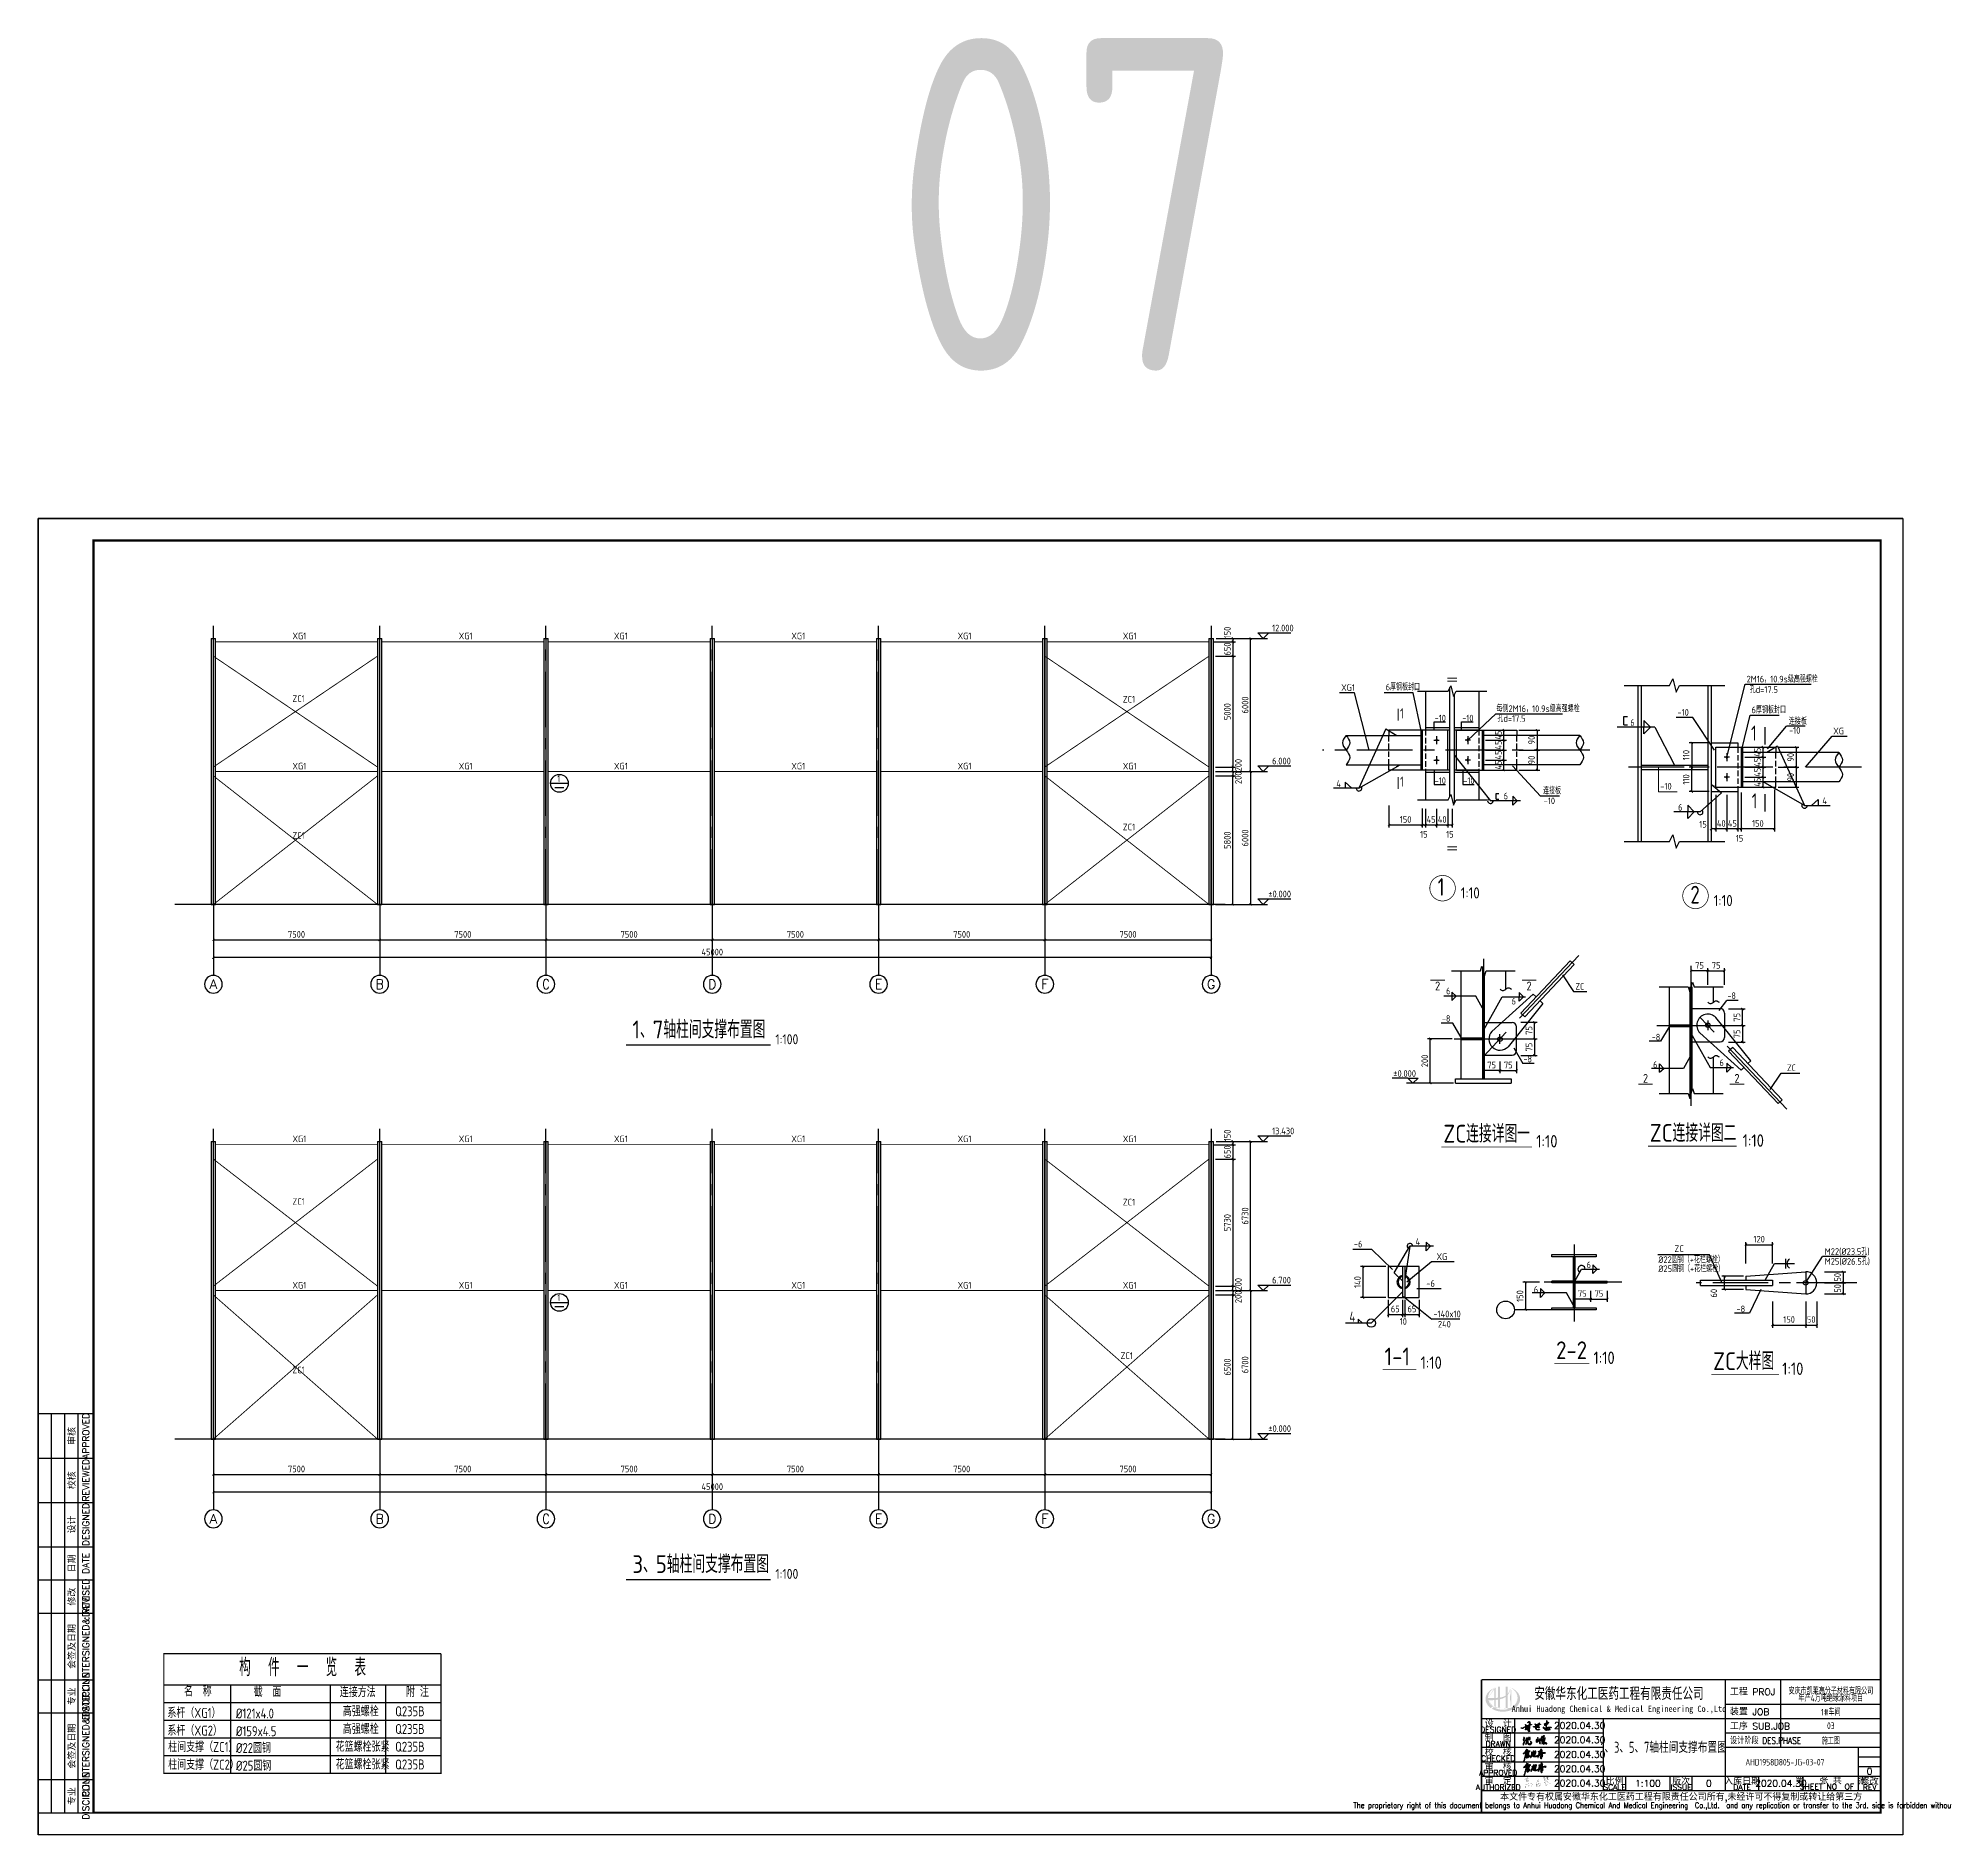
# Model space of a CAD drawing. Header units: millimetres. Extents: x 866309 to 879639, y 39442 to 44891.
# Drawn here: x 872240 to 873100, y 39449 to 40259 of the extents above; entities that cross this region are included whole.
import ezdxf
from ezdxf.enums import TextEntityAlignment as Align

# ---------------------------------------------------------------- set-up
doc = ezdxf.new("R2010")
doc.units = ezdxf.units.MM
doc.header["$LTSCALE"] = 1000
doc.header["$MEASUREMENT"] = 0
for name, pattern in [('2', [11.4, 9, -0.9, 0.6, -0.9]), ('CENTER', [2, 1.25, -0.25, 0.25, -0.25]), ('DASH', [0.35, 0.25, -0.1]), ('DASHED', [117.236842, 78.157895, -39.078947]), ('DOTE', [2.42, 2, -0.2, 0.02, -0.2])]:
    doc.linetypes.add(name, pattern=pattern)
doc.layers.add('1', color=4, linetype='Continuous', lineweight=70)
doc.layers.add('数字', color=3, linetype='Continuous', lineweight=9)
for name, color, linetype in [('1530', 253, 'Continuous'), ('1534', 7, 'Continuous'), ('AXIS', 3, 'Continuous'), ('AXIS_TEXT', 7, 'Continuous'), ('BEAM', 4, 'DASHED'), ('COLUMN', 9, 'Continuous'), ('D1', 112, 'Continuous'), ('DIM', 7, 'Continuous'), ('DOTE', 1, 'DOTE'), ('HATCH', 8, 'Continuous'), ('M_Prof', 2, 'Continuous'), ('NUM', 7, 'Continuous'), ('OTHER', 2, 'Continuous'), ('Prof', 2, 'Continuous'), ('PUB_DIM', 3, 'Continuous'), ('PUB_TEXT', 7, 'Continuous'), ('THIN', 7, 'Continuous'), ('尺寸标注', 7, 'Continuous'), ('支撑', 6, 'Continuous'), ('文字', 7, 'Continuous'), ('构件表__表格和文字', 7, 'Continuous'), ('柱', 2, 'Continuous'), ('柱集中标注', 2, 'Continuous'), ('标注', 7, 'Continuous'), ('梁集中标注', 2, 'Continuous'), ('焊缝标注', 3, 'Continuous'), ('索引符号标注', 253, 'Continuous'), ('轴线__点划线', 6, '2')]:
    doc.layers.add(name, color=color, linetype=linetype)
doc.styles.add('_TCH_AXIS', font='COMPLEX', dxfattribs={"bigfont": 'GBCBIG'})
doc.styles.add('COMPLEX', font='COMPLEX')
doc.styles.add('ECEC_TK', font='txt_l.shx', dxfattribs={"bigfont": 'hztxt_l.shx'})
doc.styles.add('ECEC_TQ', font='txt_l.shx', dxfattribs={"bigfont": 'hztxt_l.shx'})
doc.styles.add('ECEC_TQ_S', font='')
doc.styles.add('GBHZ', font='gbenor.shx', dxfattribs={"width": 0.9, "bigfont": 'gbcbig.shx'})
doc.styles.add('TS', font='tssdeng.shx', dxfattribs={"width": 0.8, "height": 2.5, "bigfont": 'tssdchn.shx'})
doc.styles.add('TSSD_REIN', font='tssdeng.shx', dxfattribs={"width": 0.7, "bigfont": 'tssdchn.shx'})
doc.styles.get('ECEC_TQ_S').set_extended_font_data('SimSun')
doc.dimstyles.new('Y10', dxfattribs={"dimscale": 0, "dimtxt": 3, "dimasz": 0.01, "dimexe": 1.2, "dimexo": 1, "dimgap": 1, "dimtad": 1, "dimdec": 0, "dimlfac": 10, "dimzin": 0, "dimdsep": 46, "dimtxsty": 'GBHZ', "dimblk1": 'DX', "dimblk2": 'DX', "dimsah": 1, "dimcen": 0.09, "dimdle": 1, "dimadec": 0, "dimazin": 0, "dimtfac": 1, "dimtdec": 0, "dimtix": 1, "dimtmove": 2, "dimatfit": 3, "dimldrblk": 'DX', "dimfxl": 0, "dimtolj": 1, "dimtzin": 0, "dimarcsym": 0})
doc.dimstyles.new('Y100', dxfattribs={"dimscale": 0, "dimtxt": 3, "dimasz": 0.01, "dimexe": 1.2, "dimexo": 2, "dimgap": 1, "dimtad": 1, "dimdec": 0, "dimlfac": 100, "dimzin": 0, "dimdsep": 46, "dimtxsty": 'GBHZ', "dimblk": 'DX', "dimcen": 0.09, "dimdle": 1, "dimclrd": 7, "dimclre": 7, "dimclrt": 7, "dimadec": 0, "dimazin": 0, "dimtfac": 1, "dimtdec": 0, "dimtix": 1, "dimtmove": 2, "dimatfit": 3, "dimldrblk": 'DX', "dimfxl": 0, "dimtolj": 1, "dimtzin": 0, "dimarcsym": 0})

msp = doc.modelspace()

# ---------------------------------------------------------------- texts
at = {"ltscale": 2, "style": 'GBHZ'}
for p in [(872572.603, 39805.315), (872572.603, 39564.103)]:
    msp.add_text('1:100', height=4.5, rotation=0.204441, dxfattribs=at).set_placement(p)
at = {"style": 'ECEC_TK'}
for s, p in [('APPROVED', (872261.591, 39628.627)), ('审核', (872255.091, 39628.627)), ('REVIEWED', (872261.591, 39608.627)), ('校核', (872255.091, 39608.627)), ('DESIGNED', (872261.591, 39588.627)), ('设计', (872255.091, 39588.627)), ('日期', (872255.091, 39571.127)), ('DATE', (872261.591, 39571.127)), ('REVISED', (872261.591, 39556.127)), ('修改', (872255.091, 39556.127)), ('COUNTERSIGNED&DATE', (872261.591, 39533.627)), ('会签及日期', (872255.091, 39533.627)), ('DISCIPLINE', (872261.591, 39511.127)), ('专业', (872255.091, 39511.127)), ('COUNTERSIGNED&DATE', (872261.591, 39488.627)), ('会签及日期', (872255.091, 39488.627)), ('DISCIPLINE', (872261.591, 39466.127)), ('专业', (872255.091, 39466.127))]:
    msp.add_text(s, height=3, rotation=90, dxfattribs=at).set_placement(p, align=Align.MIDDLE)
for s, height, style, width, p in [('安徽华东化工医药工程有限责任公司', 5, 'ECEC_TQ_S', 0.7, (872953.04, 39512.627)), ('Anhui Huadong Chemical & Medical Engineering Co.,Ltd', 2.8, 'ECEC_TQ_S', 0.85, (872953.04, 39505.127)), ('The proprietary right of this document belongs to Anhui Huadong Chemical And Medical Engineering  Co.,Ltd.  and any replication or transfer to the 3rd. side is forbidden without its permission. ', 2.5, 'ECEC_TQ', 0.72, (872981.091, 39461.627))]:
    msp.add_text(s, height=height, dxfattribs=dict(style=style, width=width)).set_placement(p, align=Align.MIDDLE)
at = {"style": 'ECEC_TQ'}
for s, p in [('工程 PROJ', (873003.091, 39511.627)), ('装置 JOB', (873003.091, 39502.627)), ('工序 SUB.JOB', (873003.091, 39496.127))]:
    msp.add_text(s, height=3, dxfattribs=at).set_placement(p)
for s, height, p in [('设  计', 3, (872898.591, 39499.127)), ('DESIGNED', 2.5, (872898.591, 39496.127)), ('制  图', 3, (872898.591, 39492.627)), ('CHECKED', 2.5, (872898.591, 39483.127)), ('DRAWN', 2.5, (872898.591, 39489.627)), ('校  核', 3, (872898.591, 39486.127)), ('APPROVED', 2.5, (872898.591, 39476.627)), ('审  核', 3, (872898.591, 39479.627)), ('审  定', 3, (872898.591, 39473.127)), ('比例', 3, (872951.091, 39473.127)), ('版次', 3, (872981.091, 39473.127)), ('入库日期', 3, (873008.591, 39473.127)), ('第   张 共   张', 3, (873048.591, 39473.377)), ('修改', 3, (873066.091, 39473.127)), ('AUTHORIZED', 2.5, (872898.591, 39470.127)), ('本文件专有权属安徽华东化工医药工程有限责任公司所有,未经许可不得复制或转让给第三方', 3, (872981.091, 39465.627)), ('SCALE', 2.5, (872951.091, 39470.127)), ('ISSUE', 2.5, (872981.091, 39470.127)), ('DATE', 2.5, (873008.591, 39470.127)), ('SHEET NO  OF  ', 2.5, (873048.591, 39470.377)), ('REV', 2.5, (873066.091, 39470.127))]:
    msp.add_text(s, height=height, dxfattribs=at).set_placement(p, align=Align.MIDDLE)
at = {"style": 'ECEC_TQ', "width": 0.8}
msp.add_text('设计阶段 DES.PHASE', height=3, dxfattribs=at).set_placement((873003.091, 39489.627))
at = {"style": 'ECEC_TQ'}
for tag, text, p in [('2020.04.30', ' ', (872935.335, 39497.955)), ('2020.04.30', ' ', (872935.335, 39491.455)), ('2020.04.30', ' ', (872935.335, 39484.955)), ('2020.04.30', ' ', (872935.335, 39478.455)), ('0', '0', (873066.091, 39477.294)), ('2020.04.30', ' ', (872935.335, 39471.955)), ('1:100', '1:100', (872966.091, 39471.877)), ('0', '0', (872993.591, 39471.877)), ('2020.04.30', ' ', (873026.091, 39471.877))]:
    msp.add_attdef(tag, text=text, height=3, dxfattribs=at).set_placement(p, align=Align.MIDDLE)
at = {"layer": '1534', "style": 'GBHZ', "width": 0.9}
for s, p in [('12.000', (872796.599, 39991.628)), ('6.000', (872796.599, 39931.628)), ('%%P0.000', (872794.919, 39871.628)), ('13.430', (872796.599, 39764.716)), ('6.700', (872796.599, 39697.416)), ('%%P0.000', (872794.919, 39630.416))]:
    msp.add_text(s, height=3, dxfattribs=at).set_placement(p)
at = {"layer": 'AXIS', "color": 0, "style": 'GBHZ', "width": 0.9}
for s, height, p in [('XG1', 3, (872827.756, 39964.786, -0.001)), ('6厚钢板封口', 3, (872847.832, 39964.985, -0.001)), ('2M16，10.9s级高强螺栓', 3, (873010.618, 39968.598, 0.006)), ('孔d=17.5', 3, (873012.025, 39963.883, 0.006)), ('1', 4.5, (872854.322, 39952.374, 0.006)), ('每侧2M16，10.9s级高强螺栓', 3, (872897.814, 39955.243, 0.007)), ('-10', 3, (872979.415, 39953.583, -0.002)), ('6厚钢板封口', 3, (873012.861, 39954.694, -0.002)), ('-10', 3, (872869.871, 39950.994, 0.007)), ('-10', 3, (872882.314, 39950.994, 0.007)), ('孔d=17.5', 3, (872898.21, 39950.816, 0.007)), ('6', 3, (872958.149, 39949.004, -0.002)), ('1', 6.75, (873012.613, 39942.329, 0.005)), ('连接板', 3, (873029.679, 39949.531, -0.001)), ('-10', 3, (873029.749, 39945.493, -0.001)), ('XG', 3, (873049.705, 39945.161, -0.002)), ('4', 3, (872825.595, 39921.466, -0.004)), ('1', 4.5, (872854.322, 39921.59, 0.006)), ('-10', 3, (872869.871, 39922.78, 0.007)), ('-10', 3, (872882.79, 39922.78, 0.007)), ('-10', 3, (872971.676, 39920.246, -0.002)), ('6', 3, (872901.022, 39915.849, -0.001)), ('连接板', 3, (872918.812, 39918.167)), ('-10', 3, (872919.086, 39913.673)), ('6', 3, (872979.714, 39910.756, -0.002)), ('1', 6.75, (873012.91, 39911.785, -0.003)), ('4', 3, (873044.779, 39913.706, -0.005)), ('-6', 3, (872833.491, 39713.686, -0.097)), ('4', 3, (872861.293, 39714.815, -0.093)), ('XG', 3, (872870.78, 39708.014, -0.093)), ('%%C22圆钢（+花栏螺栓）', 3, (872970.733, 39706.647, 37.658)), ('ZC', 3, (872978.083, 39711.613, 37.658)), ('M22(%%C23.5孔)', 3, (873045.885, 39710.313, -0.088)), ('M25(%%C26.5孔)', 3, (873045.885, 39705.864, -0.088)), ('-6', 3, (872866.15, 39695.913, -0.005)), ('%%C25圆钢（+花栏螺栓）', 3, (872970.733, 39702.561, 37.658)), ('4', 4.5, (872831.482, 39680.16, -0.093)), ('-140x10', 3, (872869.36, 39682.153, -0.093)), ('-8', 3, (873006.022, 39684.415)), ('240', 3, (872871.393, 39677.544, -0.093))]:
    msp.add_text(s, height=height, dxfattribs=at).set_placement(p)
at = {"layer": 'AXIS', "style": 'TSSD_REIN', "width": 0.7}
for s, p in [('安庆市凯莱高分子材料有限公司', (873048.591, 39513.903)), ('年产4万吨绝缘涂料项目', (873048.591, 39510.673)), ('1#车间', (873048.591, 39504.377)), ('施工图', (873048.591, 39491.377)), ('03', (873048.591, 39497.877)), ('AHD1958D805-JG-03-07', (873027.868, 39481.42))]:
    msp.add_text(s, height=3, dxfattribs=at).set_placement(p, align=Align.MIDDLE)
at = {"layer": 'AXIS_TEXT', "style": 'GBHZ', "width": 0.9}
for s, p in [('1', (872871.282, 39872.288, -0.002)), ('2', (872985.272, 39868.836, -0.002))]:
    msp.add_text(s, height=8, dxfattribs=at).set_placement(p)
at = {"layer": 'D1', "style": 'GBHZ', "width": 0.9}
msp.add_text('%%P0.000', height=3, dxfattribs=at).set_placement((872851.277, 39790.63))
at = {"layer": 'NUM', "style": 'GBHZ'}
for s, p in [('1、7轴柱间支撑布置图', (872508.094, 39808.004)), ('3、5轴柱间支撑布置图', (872508.094, 39566.792))]:
    msp.add_text(s, height=8, dxfattribs=at).set_placement(p)
at = {"layer": 'PUB_DIM', "style": 'GBHZ'}
for p in [(872871.268, 39831.627), (872912.517, 39831.627), (872965.014, 39789.94), (873006.263, 39789.94)]:
    msp.add_text('2', height=4, dxfattribs=at).set_placement(p, align=Align.MIDDLE)
at = {"layer": 'PUB_TEXT', "style": 'GBHZ'}
for s, p in [('6', (872875.096, 39827.878)), ('ZC', (872933.407, 39829.948)), ('-8', (873001.98, 39825.757)), ('-8', (872873.213, 39815.473)), ('6', (872904.652, 39823.263)), ('-8', (872967.86, 39807.066)), ('-8', (872910.03, 39797.171)), ('6', (872968.482, 39794.649)), ('6', (872998.398, 39795.518)), ('ZC', (873028.836, 39793.206)), ('6', (872938.501, 39704.312)), ('6', (872914.675, 39693.197))]:
    msp.add_text(s, height=3, dxfattribs=at).set_placement(p)
at = {"layer": 'PUB_TEXT', "style": 'TS', "width": 0.7}
msp.add_text('1、3、5、7轴柱间支撑布置图', height=5, dxfattribs=at).set_placement((872973.256, 39488.381), align=Align.MIDDLE)
at = {"layer": '文字', "color": 6, "style": 'GBHZ'}
for s, height, p in [('1:10', 5, (872881.696, 39871.128, -0.008)), ('1:10', 5, (872995.772, 39867.677, -0.008)), ('ZC连接详图一', 8, (872873.838, 39760.985)), ('ZC连接详图二', 8, (872966.94, 39761.317)), ('1:10', 5.6, (872915.733, 39758.778)), ('1:10', 5.6, (873008.834, 39759.11)), ('1-1', 8, (872847.305, 39660.475, -0.005)), ('1:10', 5.6, (872863.557, 39658.883, -0.005)), ('2-2', 8, (872924.687, 39663.279)), ('1:10', 5.6, (872941.527, 39661.072)), ('ZC大样图', 8, (872995.495, 39658.35)), ('1:10', 5.6, (873026.631, 39656.143))]:
    msp.add_text(s, height=height, dxfattribs=at).set_placement(p)
at = {"layer": '构件表__表格和文字', "style": 'GBHZ', "width": 0.9}
for s, height, p in [('构  件  一  览  表', 8, (872330.787, 39520.221)), ('名  称', 4.5, (872305.865, 39511.176)), ('截  面', 4.5, (872337.279, 39510.923)), ('连接方法', 4.5, (872376.124, 39510.759)), ('附 注', 4.5, (872406.023, 39510.881)), ('系杆（XG1）', 4.5, (872298.387, 39501.412)), ('%%C121x4.0', 4.5, (872329.283, 39501.151)), ('高强螺栓', 4.5, (872377.51, 39502.149)), ('Q235B', 4.5, (872401.128, 39502.137)), ('系杆（XG2）', 4.5, (872298.387, 39493.412)), ('%%C159x4.5', 4.5, (872329.283, 39493.151)), ('高强螺栓', 4.5, (872377.51, 39494.149)), ('Q235B', 4.5, (872401.128, 39494.137)), ('柱间支撑（ZC1）', 4.5, (872298.735, 39486.059)), ('柱间支撑（ZC2）', 4.5, (872298.735, 39478.059)), ('%%C22圆钢', 4.5, (872329.283, 39485.571)), ('花篮螺栓张紧', 4.5, (872374.267, 39486.169)), ('花篮螺栓张紧', 4.5, (872374.267, 39478.169)), ('Q235B', 4.5, (872401.128, 39486.137)), ('%%C25圆钢', 4.5, (872329.283, 39477.571)), ('Q235B', 4.5, (872401.128, 39478.137))]:
    msp.add_text(s, height=height, dxfattribs=at).set_placement(p)
at = {"layer": '柱集中标注', "style": 'GBHZ', "width": 0.9}
for s, p in [('XG1', (872354.791, 39988.069)), ('XG1', (872429.791, 39988.069)), ('XG1', (872499.791, 39988.069)), ('XG1', (872579.791, 39988.069)), ('XG1', (872654.791, 39988.069)), ('XG1', (872729.296, 39988.069)), ('ZC1', (872354.772, 39959.801)), ('ZC1', (872729.277, 39959.511)), ('XG1', (872354.791, 39929.319)), ('XG1', (872429.791, 39929.319)), ('XG1', (872499.791, 39929.319)), ('XG1', (872579.791, 39929.319)), ('XG1', (872654.791, 39929.319)), ('XG1', (872729.296, 39929.319)), ('ZC1', (872729.277, 39901.864)), ('ZC1', (872354.772, 39898.101)), ('XG1', (872354.791, 39761.157)), ('XG1', (872429.791, 39761.157)), ('XG1', (872499.791, 39761.157)), ('XG1', (872579.791, 39761.157)), ('XG1', (872654.791, 39761.157)), ('XG1', (872729.296, 39761.157)), ('ZC1', (872354.772, 39732.89)), ('ZC1', (872729.277, 39732.599)), ('XG1', (872354.791, 39695.107)), ('XG1', (872429.791, 39695.107)), ('XG1', (872499.791, 39695.107)), ('XG1', (872579.791, 39695.107)), ('XG1', (872654.791, 39695.107)), ('XG1', (872729.296, 39695.107)), ('ZC1', (872728.249, 39663.324)), ('ZC1', (872354.772, 39656.889))]:
    msp.add_text(s, height=3, dxfattribs=at).set_placement(p)
at = {"layer": '梁集中标注', "style": 'GBHZ', "width": 0.9}
msp.add_text('07', height=150, dxfattribs=at).set_placement((872625.859, 40109.29))
at = {"layer": '索引符号标注', "style": 'GBHZ'}
for p in [(872474.239, 39923.697), (872474.239, 39689.485)]:
    msp.add_text('1', height=3, dxfattribs=at).set_placement(p)

# ---------------------------------------------------------------- blocks, each defined once
blk = doc.blocks.new('DX')
at = {"color": 0, "linetype": 'ByBlock', "const_width": 40}
blk.add_lwpolyline([(-54, -51), (46, 49)], dxfattribs=at)
blk = doc.blocks.new('*D90')
at = {"layer": 'Defpoints', "color": 0, "linetype": 'ByBlock', "transparency": 16777216}
for p in [(872940.28, 39696.14), (872947.78, 39696.14), (872947.78, 39690.38)]:
    blk.add_point(p, dxfattribs=at)
at = {"layer": 'dim', "color": 7, "linetype": 'ByBlock', "lineweight": -2, "transparency": 16777216}
for p, q in [((872940.28, 39694.14), (872940.28, 39689.18)), ((872940.29, 39690.38), (872947.77, 39690.38)), ((872947.78, 39694.14), (872947.78, 39689.18))]:
    blk.add_line(p, q, dxfattribs=at)
at = {"layer": 'dim', "color": 7, "linetype": 'ByBlock', "lineweight": -2, "transparency": 16777216, "xscale": 0.01, "yscale": 0.01, "zscale": 0.01, "rotation": 180}
blk.add_blockref('DX', (872940.28, 39690.38), dxfattribs=at)
at = {"layer": 'dim', "color": 7, "linetype": 'ByBlock', "lineweight": -2, "transparency": 16777216, "xscale": 0.01, "yscale": 0.01, "zscale": 0.01}
blk.add_blockref('DX', (872947.78, 39690.38), dxfattribs=at)
at = {"layer": 'dim', "color": 7, "linetype": 'ByBlock', "transparency": 16777216, "insert": (872944.03, 39692.88), "char_height": 3, "attachment_point": 5, "style": 'GBHZ'}
blk.add_mtext('\\A1;75', dxfattribs=at)
blk = doc.blocks.new('*D91')
at = {"layer": 'Defpoints', "color": 0, "linetype": 'ByBlock', "transparency": 16777216}
for p in [(872932.78, 39696.14), (872932.78, 39690.38), (872940.28, 39696.14)]:
    blk.add_point(p, dxfattribs=at)
at = {"layer": 'dim', "color": 7, "linetype": 'ByBlock', "lineweight": -2, "transparency": 16777216}
for p, q in [((872932.78, 39694.14), (872932.78, 39689.18)), ((872940.27, 39690.38), (872932.79, 39690.38)), ((872940.28, 39694.14), (872940.28, 39689.18))]:
    blk.add_line(p, q, dxfattribs=at)
at = {"layer": 'dim', "color": 7, "linetype": 'ByBlock', "lineweight": -2, "transparency": 16777216, "xscale": 0.01, "yscale": 0.01, "zscale": 0.01, "rotation": 180}
blk.add_blockref('DX', (872932.78, 39690.38), dxfattribs=at)
at = {"layer": 'dim', "color": 7, "linetype": 'ByBlock', "lineweight": -2, "transparency": 16777216, "xscale": 0.01, "yscale": 0.01, "zscale": 0.01}
blk.add_blockref('DX', (872940.28, 39690.38), dxfattribs=at)
at = {"layer": 'dim', "color": 7, "linetype": 'ByBlock', "transparency": 16777216, "insert": (872936.53, 39692.88), "char_height": 3, "attachment_point": 5, "style": 'GBHZ'}
blk.add_mtext('\\A1;75', dxfattribs=at)
blk = doc.blocks.new('_ARROW')
blk.add_solid([(0, 0), (-1, 0.1), (-1, -0.1)])
blk = doc.blocks.new('*D92')
at = {"layer": 'Defpoints', "color": 0, "linetype": 'ByBlock', "transparency": 16777216}
for p in [(872919.28, 39698.01), (872910.9, 39685.49), (872922.78, 39685.49)]:
    blk.add_point(p, dxfattribs=at)
at = {"layer": 'dim', "color": 7, "linetype": 'ByBlock', "lineweight": -2, "transparency": 16777216}
for p, q in [((872917.28, 39698.01), (872909.7, 39698.01)), ((872910.9, 39698), (872910.9, 39685.5)), ((872920.78, 39685.49), (872909.7, 39685.49))]:
    blk.add_line(p, q, dxfattribs=at)
at = {"layer": 'dim', "color": 7, "linetype": 'ByBlock', "lineweight": -2, "transparency": 16777216, "xscale": 0.01, "yscale": 0.01, "zscale": 0.01}
for p, rotation in [((872910.9, 39698.01), 90), ((872910.9, 39685.49), 270)]:
    blk.add_blockref('DX', p, dxfattribs=dict(at, rotation=rotation))
at = {"layer": 'dim', "color": 7, "linetype": 'ByBlock', "transparency": 16777216, "insert": (872908.4, 39691.75), "char_height": 3, "attachment_point": 5, "rotation": 90, "style": 'GBHZ'}
blk.add_mtext('\\A1;150', dxfattribs=at)
blk = doc.blocks.new('*D93')
at = {"layer": 'Defpoints', "color": 0, "transparency": 16777216}
for p in [(873022.27, 39714.9), (873010.27, 39705.46), (873022.27, 39705.46)]:
    blk.add_point(p, dxfattribs=at)
at = {"layer": 'dim', "color": 0, "lineweight": -2, "transparency": 16777216}
for p, q in [((873010.27, 39706.46), (873010.27, 39716.1)), ((873022.27, 39706.46), (873022.27, 39716.1)), ((873010.28, 39714.9), (873022.26, 39714.9))]:
    blk.add_line(p, q, dxfattribs=at)
at = {"layer": 'dim', "color": 0, "lineweight": -2, "transparency": 16777216, "xscale": 0.01, "yscale": 0.01, "zscale": 0.01, "rotation": 180}
blk.add_blockref('DX', (873010.27, 39714.9), dxfattribs=at)
at = {"layer": 'dim', "color": 0, "lineweight": -2, "transparency": 16777216, "xscale": 0.01, "yscale": 0.01, "zscale": 0.01}
blk.add_blockref('DX', (873022.27, 39714.9), dxfattribs=at)
at = {"layer": 'dim', "color": 0, "transparency": 16777216, "insert": (873016.27, 39717.4), "char_height": 3, "attachment_point": 5, "style": 'GBHZ'}
blk.add_mtext('\\A1;120', dxfattribs=at)
blk = doc.blocks.new('*D94')
at = {"layer": 'Defpoints', "color": 0, "transparency": 16777216}
for p in [(873044.67, 39702.69), (873044.67, 39697.69), (873054.12, 39697.69)]:
    blk.add_point(p, dxfattribs=at)
at = {"layer": 'dim', "color": 0, "lineweight": -2, "transparency": 16777216}
for p, q in [((873045.67, 39702.69), (873055.32, 39702.69)), ((873054.12, 39702.68), (873054.12, 39697.7)), ((873045.67, 39697.69), (873055.32, 39697.69))]:
    blk.add_line(p, q, dxfattribs=at)
at = {"layer": 'dim', "color": 0, "lineweight": -2, "transparency": 16777216, "xscale": 0.01, "yscale": 0.01, "zscale": 0.01}
for p, rotation in [((873054.12, 39697.69), 270), ((873054.12, 39702.69), 90)]:
    blk.add_blockref('DX', p, dxfattribs=dict(at, rotation=rotation))
at = {"layer": 'dim', "color": 0, "transparency": 16777216, "insert": (873051.62, 39700.19), "char_height": 3, "attachment_point": 5, "rotation": 90, "style": 'GBHZ'}
blk.add_mtext('\\A1;50', dxfattribs=at)
blk = doc.blocks.new('*D95')
at = {"layer": 'Defpoints', "color": 0, "transparency": 16777216}
for p in [(873044.67, 39697.69), (873044.67, 39692.69), (873054.12, 39692.69)]:
    blk.add_point(p, dxfattribs=at)
at = {"layer": 'dim', "color": 0, "lineweight": -2, "transparency": 16777216}
for p, q in [((873045.67, 39697.69), (873055.32, 39697.69)), ((873045.67, 39692.69), (873055.32, 39692.69)), ((873054.12, 39697.68), (873054.12, 39692.7))]:
    blk.add_line(p, q, dxfattribs=at)
at = {"layer": 'dim', "color": 0, "lineweight": -2, "transparency": 16777216, "xscale": 0.01, "yscale": 0.01, "zscale": 0.01}
for p, rotation in [((873054.12, 39697.69), 90), ((873054.12, 39692.69), 270)]:
    blk.add_blockref('DX', p, dxfattribs=dict(at, rotation=rotation))
at = {"layer": 'dim', "color": 0, "transparency": 16777216, "insert": (873051.62, 39695.19), "char_height": 3, "attachment_point": 5, "rotation": 90, "style": 'GBHZ'}
blk.add_mtext('\\A1;50', dxfattribs=at)
blk = doc.blocks.new('*D96')
at = {"layer": 'Defpoints', "color": 0, "transparency": 16777216}
for p in [(873022.27, 39690.29), (873037.27, 39690.29), (873037.27, 39678.65)]:
    blk.add_point(p, dxfattribs=at)
at = {"layer": 'dim', "color": 0, "lineweight": -2, "transparency": 16777216}
for p, q in [((873022.27, 39689.29), (873022.27, 39677.45)), ((873037.27, 39689.29), (873037.27, 39677.45)), ((873022.28, 39678.65), (873037.26, 39678.65))]:
    blk.add_line(p, q, dxfattribs=at)
at = {"layer": 'dim', "color": 0, "lineweight": -2, "transparency": 16777216, "xscale": 0.01, "yscale": 0.01, "zscale": 0.01, "rotation": 180}
blk.add_blockref('DX', (873022.27, 39678.65), dxfattribs=at)
at = {"layer": 'dim', "color": 0, "lineweight": -2, "transparency": 16777216, "xscale": 0.01, "yscale": 0.01, "zscale": 0.01}
blk.add_blockref('DX', (873037.27, 39678.65), dxfattribs=at)
at = {"layer": 'dim', "color": 0, "transparency": 16777216, "insert": (873029.77, 39681.15), "char_height": 3, "attachment_point": 5, "style": 'GBHZ'}
blk.add_mtext('\\A1;150', dxfattribs=at)
blk = doc.blocks.new('*D97')
at = {"layer": 'Defpoints', "color": 0, "transparency": 16777216}
for p in [(873037.27, 39690.29), (873042.27, 39690.29), (873042.27, 39678.65)]:
    blk.add_point(p, dxfattribs=at)
at = {"layer": 'dim', "color": 0, "lineweight": -2, "transparency": 16777216}
for p, q in [((873037.27, 39689.29), (873037.27, 39677.45)), ((873042.27, 39689.29), (873042.27, 39677.45)), ((873037.28, 39678.65), (873042.26, 39678.65))]:
    blk.add_line(p, q, dxfattribs=at)
at = {"layer": 'dim', "color": 0, "lineweight": -2, "transparency": 16777216, "xscale": 0.01, "yscale": 0.01, "zscale": 0.01, "rotation": 180}
blk.add_blockref('DX', (873037.27, 39678.65), dxfattribs=at)
at = {"layer": 'dim', "color": 0, "lineweight": -2, "transparency": 16777216, "xscale": 0.01, "yscale": 0.01, "zscale": 0.01}
blk.add_blockref('DX', (873042.27, 39678.65), dxfattribs=at)
at = {"layer": 'dim', "color": 0, "transparency": 16777216, "insert": (873039.77, 39681.15), "char_height": 3, "attachment_point": 5, "style": 'GBHZ'}
blk.add_mtext('\\A1;50', dxfattribs=at)
blk = doc.blocks.new('*D98')
at = {"layer": 'Defpoints', "color": 0, "transparency": 16777216}
for p in [(873000.69, 39700.69), (873010.27, 39700.69), (873010.27, 39694.69)]:
    blk.add_point(p, dxfattribs=at)
at = {"layer": 'dim', "color": 0, "lineweight": -2, "transparency": 16777216}
for p, q in [((873009.27, 39700.69), (872999.49, 39700.69)), ((873000.69, 39694.7), (873000.69, 39700.68)), ((873009.27, 39694.69), (872999.49, 39694.69))]:
    blk.add_line(p, q, dxfattribs=at)
at = {"layer": 'dim', "color": 0, "lineweight": -2, "transparency": 16777216, "xscale": 0.01, "yscale": 0.01, "zscale": 0.01}
for p, rotation in [((873000.69, 39700.69), 90), ((873000.69, 39694.69), 270)]:
    blk.add_blockref('DX', p, dxfattribs=dict(at, rotation=rotation))
at = {"layer": 'dim', "color": 0, "transparency": 16777216, "insert": (872995.82, 39693.03), "char_height": 3, "attachment_point": 5, "rotation": 90, "style": 'GBHZ'}
blk.add_mtext('\\A1;60', dxfattribs=at)
blk = doc.blocks.new('*D99')
at = {"layer": 'Defpoints', "color": 0, "linetype": 'ByBlock', "transparency": 16777216}
for p in [(873000.47, 39821.26), (873008.73, 39821.26), (873000.47, 39813.76)]:
    blk.add_point(p, dxfattribs=at)
at = {"layer": 'dim', "color": 7, "linetype": 'ByBlock', "lineweight": -2, "transparency": 16777216}
for p, q in [((873002.47, 39821.26), (873009.93, 39821.26)), ((873008.73, 39813.77), (873008.73, 39821.25)), ((873002.47, 39813.76), (873009.93, 39813.76))]:
    blk.add_line(p, q, dxfattribs=at)
at = {"layer": 'dim', "color": 7, "linetype": 'ByBlock', "lineweight": -2, "transparency": 16777216, "xscale": 0.01, "yscale": 0.01, "zscale": 0.01}
for p, rotation in [((873008.73, 39821.26), 90), ((873008.73, 39813.76), 270)]:
    blk.add_blockref('DX', p, dxfattribs=dict(at, rotation=rotation))
at = {"layer": 'dim', "color": 7, "linetype": 'ByBlock', "transparency": 16777216, "insert": (873006.23, 39817.51), "char_height": 3, "attachment_point": 5, "rotation": 90, "style": 'GBHZ'}
blk.add_mtext('\\A1;75', dxfattribs=at)
blk = doc.blocks.new('*D100')
at = {"layer": 'Defpoints', "color": 0, "linetype": 'ByBlock', "transparency": 16777216}
for p in [(873000.47, 39813.76), (873000.47, 39806.26), (873008.73, 39806.26)]:
    blk.add_point(p, dxfattribs=at)
at = {"layer": 'dim', "color": 7, "linetype": 'ByBlock', "lineweight": -2, "transparency": 16777216}
for p, q in [((873002.47, 39813.76), (873009.93, 39813.76)), ((873008.73, 39813.75), (873008.73, 39806.27)), ((873002.47, 39806.26), (873009.93, 39806.26))]:
    blk.add_line(p, q, dxfattribs=at)
at = {"layer": 'dim', "color": 7, "linetype": 'ByBlock', "lineweight": -2, "transparency": 16777216, "xscale": 0.01, "yscale": 0.01, "zscale": 0.01}
for p, rotation in [((873008.73, 39813.76), 90), ((873008.73, 39806.26), 270)]:
    blk.add_blockref('DX', p, dxfattribs=dict(at, rotation=rotation))
at = {"layer": 'dim', "color": 7, "linetype": 'ByBlock', "transparency": 16777216, "insert": (873006.23, 39810.01), "char_height": 3, "attachment_point": 5, "rotation": 90, "style": 'GBHZ'}
blk.add_mtext('\\A1;75', dxfattribs=at)
blk = doc.blocks.new('*D101')
at = {"layer": 'Defpoints', "color": 0, "linetype": 'ByBlock', "transparency": 16777216}
for p in [(872985.62, 39838.45), (872985.62, 39830.19), (872993.12, 39830.19)]:
    blk.add_point(p, dxfattribs=at)
at = {"layer": 'dim', "color": 7, "linetype": 'ByBlock', "lineweight": -2, "transparency": 16777216}
for p, q in [((872985.62, 39832.19), (872985.62, 39839.65)), ((872993.11, 39838.45), (872985.63, 39838.45)), ((872993.12, 39832.19), (872993.12, 39839.65))]:
    blk.add_line(p, q, dxfattribs=at)
at = {"layer": 'dim', "color": 7, "linetype": 'ByBlock', "lineweight": -2, "transparency": 16777216, "xscale": 0.01, "yscale": 0.01, "zscale": 0.01, "rotation": 180}
blk.add_blockref('DX', (872985.62, 39838.45), dxfattribs=at)
at = {"layer": 'dim', "color": 7, "linetype": 'ByBlock', "lineweight": -2, "transparency": 16777216, "xscale": 0.01, "yscale": 0.01, "zscale": 0.01}
blk.add_blockref('DX', (872993.12, 39838.45), dxfattribs=at)
at = {"layer": 'dim', "color": 7, "linetype": 'ByBlock', "transparency": 16777216, "insert": (872989.37, 39840.95), "char_height": 3, "attachment_point": 5, "style": 'GBHZ'}
blk.add_mtext('\\A1;75', dxfattribs=at)
blk = doc.blocks.new('*D102')
at = {"layer": 'Defpoints', "color": 0, "linetype": 'ByBlock', "transparency": 16777216}
for p in [(873000.62, 39838.45), (872993.12, 39830.19), (873000.62, 39830.19)]:
    blk.add_point(p, dxfattribs=at)
at = {"layer": 'dim', "color": 7, "linetype": 'ByBlock', "lineweight": -2, "transparency": 16777216}
for p, q in [((872993.12, 39832.19), (872993.12, 39839.65)), ((872993.13, 39838.45), (873000.61, 39838.45)), ((873000.62, 39832.19), (873000.62, 39839.65))]:
    blk.add_line(p, q, dxfattribs=at)
at = {"layer": 'dim', "color": 7, "linetype": 'ByBlock', "lineweight": -2, "transparency": 16777216, "xscale": 0.01, "yscale": 0.01, "zscale": 0.01, "rotation": 180}
blk.add_blockref('DX', (872993.12, 39838.45), dxfattribs=at)
at = {"layer": 'dim', "color": 7, "linetype": 'ByBlock', "lineweight": -2, "transparency": 16777216, "xscale": 0.01, "yscale": 0.01, "zscale": 0.01}
blk.add_blockref('DX', (873000.62, 39838.45), dxfattribs=at)
at = {"layer": 'dim', "color": 7, "linetype": 'ByBlock', "transparency": 16777216, "insert": (872996.87, 39840.95), "char_height": 3, "attachment_point": 5, "style": 'GBHZ'}
blk.add_mtext('\\A1;75', dxfattribs=at)
blk = doc.blocks.new('*D103')
at = {"layer": 'Defpoints', "color": 0, "linetype": 'ByBlock', "transparency": 16777216}
for p in [(872906.72, 39815.31), (872914.98, 39815.31), (872906.72, 39807.81)]:
    blk.add_point(p, dxfattribs=at)
at = {"layer": 'dim', "color": 7, "linetype": 'ByBlock', "lineweight": -2, "transparency": 16777216}
for p, q in [((872908.72, 39815.31), (872916.18, 39815.31)), ((872914.98, 39807.82), (872914.98, 39815.3)), ((872908.72, 39807.81), (872916.18, 39807.81))]:
    blk.add_line(p, q, dxfattribs=at)
at = {"layer": 'dim', "color": 7, "linetype": 'ByBlock', "lineweight": -2, "transparency": 16777216, "xscale": 0.01, "yscale": 0.01, "zscale": 0.01}
for p, rotation in [((872914.98, 39815.31), 90), ((872914.98, 39807.81), 270)]:
    blk.add_blockref('DX', p, dxfattribs=dict(at, rotation=rotation))
at = {"layer": 'dim', "color": 7, "linetype": 'ByBlock', "transparency": 16777216, "insert": (872912.48, 39811.56), "char_height": 3, "attachment_point": 5, "rotation": 90, "style": 'GBHZ'}
blk.add_mtext('\\A1;75', dxfattribs=at)
blk = doc.blocks.new('*D104')
at = {"layer": 'Defpoints', "color": 0, "linetype": 'ByBlock', "transparency": 16777216}
for p in [(872891.88, 39799.57), (872891.88, 39793.45), (872899.38, 39799.57)]:
    blk.add_point(p, dxfattribs=at)
at = {"layer": 'dim', "color": 7, "linetype": 'ByBlock', "lineweight": -2, "transparency": 16777216}
for p, q in [((872891.88, 39797.57), (872891.88, 39792.25)), ((872899.37, 39793.45), (872891.89, 39793.45)), ((872899.38, 39797.57), (872899.38, 39792.25))]:
    blk.add_line(p, q, dxfattribs=at)
at = {"layer": 'dim', "color": 7, "linetype": 'ByBlock', "lineweight": -2, "transparency": 16777216, "xscale": 0.01, "yscale": 0.01, "zscale": 0.01, "rotation": 180}
blk.add_blockref('DX', (872891.88, 39793.45), dxfattribs=at)
at = {"layer": 'dim', "color": 7, "linetype": 'ByBlock', "lineweight": -2, "transparency": 16777216, "xscale": 0.01, "yscale": 0.01, "zscale": 0.01}
blk.add_blockref('DX', (872899.38, 39793.45), dxfattribs=at)
at = {"layer": 'dim', "color": 7, "linetype": 'ByBlock', "transparency": 16777216, "insert": (872895.63, 39795.95), "char_height": 3, "attachment_point": 5, "style": 'GBHZ'}
blk.add_mtext('\\A1;75', dxfattribs=at)
blk = doc.blocks.new('*D105')
at = {"layer": 'Defpoints', "color": 0, "linetype": 'ByBlock', "transparency": 16777216}
for p in [(872899.38, 39799.57), (872906.88, 39799.57), (872906.88, 39793.45)]:
    blk.add_point(p, dxfattribs=at)
at = {"layer": 'dim', "color": 7, "linetype": 'ByBlock', "lineweight": -2, "transparency": 16777216}
for p, q in [((872899.38, 39797.57), (872899.38, 39792.25)), ((872899.39, 39793.45), (872906.87, 39793.45)), ((872906.88, 39797.57), (872906.88, 39792.25))]:
    blk.add_line(p, q, dxfattribs=at)
at = {"layer": 'dim', "color": 7, "linetype": 'ByBlock', "lineweight": -2, "transparency": 16777216, "xscale": 0.01, "yscale": 0.01, "zscale": 0.01, "rotation": 180}
blk.add_blockref('DX', (872899.38, 39793.45), dxfattribs=at)
at = {"layer": 'dim', "color": 7, "linetype": 'ByBlock', "lineweight": -2, "transparency": 16777216, "xscale": 0.01, "yscale": 0.01, "zscale": 0.01}
blk.add_blockref('DX', (872906.88, 39793.45), dxfattribs=at)
at = {"layer": 'dim', "color": 7, "linetype": 'ByBlock', "transparency": 16777216, "insert": (872903.13, 39795.95), "char_height": 3, "attachment_point": 5, "style": 'GBHZ'}
blk.add_mtext('\\A1;75', dxfattribs=at)
blk = doc.blocks.new('*D106')
at = {"layer": 'Defpoints', "color": 0, "transparency": 16777216}
for p in [(872867.96, 39807.81), (872878.79, 39807.81), (872879.38, 39787.81)]:
    blk.add_point(p, dxfattribs=at)
at = {"layer": 'dim', "color": 0, "lineweight": -2, "transparency": 16777216}
for p, q in [((872877.79, 39807.81), (872866.76, 39807.81)), ((872867.96, 39787.82), (872867.96, 39807.8)), ((872878.38, 39787.81), (872866.76, 39787.81))]:
    blk.add_line(p, q, dxfattribs=at)
at = {"layer": 'dim', "color": 0, "lineweight": -2, "transparency": 16777216, "xscale": 0.01, "yscale": 0.01, "zscale": 0.01}
for p, rotation in [((872867.96, 39807.81), 90), ((872867.96, 39787.81), 270)]:
    blk.add_blockref('DX', p, dxfattribs=dict(at, rotation=rotation))
at = {"layer": 'dim', "color": 0, "transparency": 16777216, "insert": (872865.46, 39797.81), "char_height": 3, "attachment_point": 5, "rotation": 90, "style": 'GBHZ'}
blk.add_mtext('\\A1;200', dxfattribs=at)
blk = doc.blocks.new('*D107')
at = {"layer": 'Defpoints', "color": 0, "transparency": 16777216}
for p in [(872768.12, 39986.93), (872770.12, 39988.43), (872778.93, 39986.93)]:
    blk.add_point(p, dxfattribs=at)
at = {"layer": 'dim', "color": 7, "lineweight": -2, "transparency": 16777216}
for p, q in [((872770.12, 39986.93), (872780.13, 39986.93)), ((872772.12, 39988.43), (872780.13, 39988.43)), ((872778.93, 39988.44), (872778.93, 39988.45)), ((872778.93, 39988.43), (872778.93, 39986.93)), ((872778.93, 39986.92), (872778.93, 39986.91))]:
    blk.add_line(p, q, dxfattribs=at)
at = {"layer": 'dim', "color": 7, "lineweight": -2, "transparency": 16777216, "xscale": 0.01, "yscale": 0.01, "zscale": 0.01}
for p, rotation in [((872778.93, 39988.43), 270), ((872778.93, 39986.93), 90)]:
    blk.add_blockref('DX', p, dxfattribs=dict(at, rotation=rotation))
at = {"layer": 'dim', "color": 7, "transparency": 16777216, "insert": (872776.43, 39991.11), "char_height": 3, "attachment_point": 5, "rotation": 90, "style": 'GBHZ'}
blk.add_mtext('\\A1;150', dxfattribs=at)
blk = doc.blocks.new('*D108')
at = {"layer": 'Defpoints', "color": 0, "transparency": 16777216}
for p in [(872771.39, 39928.43), (872769.39, 39868.43), (872786.93, 39868.43)]:
    blk.add_point(p, dxfattribs=at)
at = {"layer": 'dim', "color": 7, "lineweight": -2, "transparency": 16777216}
for p, q in [((872773.39, 39928.43), (872788.13, 39928.43)), ((872786.93, 39928.42), (872786.93, 39868.44)), ((872771.39, 39868.43), (872788.13, 39868.43))]:
    blk.add_line(p, q, dxfattribs=at)
at = {"layer": 'dim', "color": 7, "lineweight": -2, "transparency": 16777216, "xscale": 0.01, "yscale": 0.01, "zscale": 0.01}
for p, rotation in [((872786.93, 39928.43), 90), ((872786.93, 39868.43), 270)]:
    blk.add_blockref('DX', p, dxfattribs=dict(at, rotation=rotation))
at = {"layer": 'dim', "color": 7, "transparency": 16777216, "insert": (872784.43, 39898.43), "char_height": 3, "attachment_point": 5, "rotation": 90, "style": 'GBHZ'}
blk.add_mtext('\\A1;6000', dxfattribs=at)
blk = doc.blocks.new('*D109')
at = {"layer": 'Defpoints', "color": 0, "transparency": 16777216}
for p in [(872770.12, 39986.93), (872769.12, 39980.43), (872778.93, 39980.43)]:
    blk.add_point(p, dxfattribs=at)
at = {"layer": 'dim', "color": 7, "lineweight": -2, "transparency": 16777216}
for p, q in [((872772.12, 39986.93), (872780.13, 39986.93)), ((872778.93, 39986.92), (872778.93, 39980.44)), ((872771.12, 39980.43), (872780.13, 39980.43))]:
    blk.add_line(p, q, dxfattribs=at)
at = {"layer": 'dim', "color": 7, "lineweight": -2, "transparency": 16777216, "xscale": 0.01, "yscale": 0.01, "zscale": 0.01}
for p, rotation in [((872778.93, 39986.93), 90), ((872778.93, 39980.43), 270)]:
    blk.add_blockref('DX', p, dxfattribs=dict(at, rotation=rotation))
at = {"layer": 'dim', "color": 7, "transparency": 16777216, "insert": (872776.43, 39983.68), "char_height": 3, "attachment_point": 5, "rotation": 90, "style": 'GBHZ'}
blk.add_mtext('\\A1;650', dxfattribs=at)
blk = doc.blocks.new('*D110')
at = {"layer": 'Defpoints', "color": 0, "transparency": 16777216}
for p in [(872769.12, 39980.43), (872769.12, 39930.43), (872778.93, 39930.43)]:
    blk.add_point(p, dxfattribs=at)
at = {"layer": 'dim', "color": 7, "lineweight": -2, "transparency": 16777216}
for p, q in [((872771.12, 39980.43), (872780.13, 39980.43)), ((872778.93, 39980.42), (872778.93, 39930.44)), ((872771.12, 39930.43), (872780.13, 39930.43))]:
    blk.add_line(p, q, dxfattribs=at)
at = {"layer": 'dim', "color": 7, "lineweight": -2, "transparency": 16777216, "xscale": 0.01, "yscale": 0.01, "zscale": 0.01}
for p, rotation in [((872778.93, 39980.43), 90), ((872778.93, 39930.43), 270)]:
    blk.add_blockref('DX', p, dxfattribs=dict(at, rotation=rotation))
at = {"layer": 'dim', "color": 7, "transparency": 16777216, "insert": (872776.43, 39955.43), "char_height": 3, "attachment_point": 5, "rotation": 90, "style": 'GBHZ'}
blk.add_mtext('\\A1;5000', dxfattribs=at)
blk = doc.blocks.new('*D111')
at = {"layer": 'Defpoints', "color": 0, "transparency": 16777216}
for p in [(872769.39, 39988.43), (872786.93, 39988.43), (872771.39, 39928.43)]:
    blk.add_point(p, dxfattribs=at)
at = {"layer": 'dim', "color": 7, "lineweight": -2, "transparency": 16777216}
for p, q in [((872771.39, 39988.43), (872788.13, 39988.43)), ((872786.93, 39928.44), (872786.93, 39988.42)), ((872773.39, 39928.43), (872788.13, 39928.43))]:
    blk.add_line(p, q, dxfattribs=at)
at = {"layer": 'dim', "color": 7, "lineweight": -2, "transparency": 16777216, "xscale": 0.01, "yscale": 0.01, "zscale": 0.01}
for p, rotation in [((872786.93, 39988.43), 90), ((872786.93, 39928.43), 270)]:
    blk.add_blockref('DX', p, dxfattribs=dict(at, rotation=rotation))
at = {"layer": 'dim', "color": 7, "transparency": 16777216, "insert": (872784.43, 39958.43), "char_height": 3, "attachment_point": 5, "rotation": 90, "style": 'GBHZ'}
blk.add_mtext('\\A1;6000', dxfattribs=at)
blk = doc.blocks.new('*D112')
at = {"layer": 'Defpoints', "color": 0, "transparency": 16777216}
for p in [(872769.12, 39930.43), (872778.93, 39930.43), (872769.12, 39928.43)]:
    blk.add_point(p, dxfattribs=at)
at = {"layer": 'dim', "color": 7, "lineweight": -2, "transparency": 16777216}
for p, q in [((872771.12, 39930.43), (872780.13, 39930.43)), ((872778.93, 39930.44), (872778.93, 39930.45)), ((872778.93, 39928.43), (872778.93, 39930.43)), ((872771.12, 39928.43), (872780.13, 39928.43)), ((872778.93, 39928.42), (872778.93, 39928.41))]:
    blk.add_line(p, q, dxfattribs=at)
at = {"layer": 'dim', "color": 7, "lineweight": -2, "transparency": 16777216, "xscale": 0.01, "yscale": 0.01, "zscale": 0.01}
for p, rotation in [((872778.93, 39930.43), 270), ((872778.93, 39928.43), 90)]:
    blk.add_blockref('DX', p, dxfattribs=dict(at, rotation=rotation))
at = {"layer": 'dim', "color": 7, "transparency": 16777216, "insert": (872781.37, 39931.28), "char_height": 3, "attachment_point": 5, "rotation": 90, "style": 'GBHZ'}
blk.add_mtext('\\A1;200', dxfattribs=at)
blk = doc.blocks.new('*D113')
at = {"layer": 'Defpoints', "color": 0, "transparency": 16777216}
for p in [(872769.12, 39926.43), (872778.93, 39926.43), (872769.12, 39868.43)]:
    blk.add_point(p, dxfattribs=at)
at = {"layer": 'dim', "color": 7, "lineweight": -2, "transparency": 16777216}
for p, q in [((872771.12, 39926.43), (872780.13, 39926.43)), ((872778.93, 39868.44), (872778.93, 39926.42)), ((872771.12, 39868.43), (872780.13, 39868.43))]:
    blk.add_line(p, q, dxfattribs=at)
at = {"layer": 'dim', "color": 7, "lineweight": -2, "transparency": 16777216, "xscale": 0.01, "yscale": 0.01, "zscale": 0.01}
for p, rotation in [((872778.93, 39926.43), 90), ((872778.93, 39868.43), 270)]:
    blk.add_blockref('DX', p, dxfattribs=dict(at, rotation=rotation))
at = {"layer": 'dim', "color": 7, "transparency": 16777216, "insert": (872776.43, 39897.43), "char_height": 3, "attachment_point": 5, "rotation": 90, "style": 'GBHZ'}
blk.add_mtext('\\A1;5800', dxfattribs=at)
blk = doc.blocks.new('*D114')
at = {"layer": 'Defpoints', "color": 0, "transparency": 16777216}
for p in [(872769.12, 39928.43), (872769.12, 39926.43), (872778.93, 39926.43)]:
    blk.add_point(p, dxfattribs=at)
at = {"layer": 'dim', "color": 7, "lineweight": -2, "transparency": 16777216}
for p, q in [((872771.12, 39928.43), (872780.13, 39928.43)), ((872771.12, 39926.43), (872780.13, 39926.43)), ((872778.93, 39928.44), (872778.93, 39928.45)), ((872778.93, 39928.43), (872778.93, 39926.43)), ((872778.93, 39926.42), (872778.93, 39926.41))]:
    blk.add_line(p, q, dxfattribs=at)
at = {"layer": 'dim', "color": 7, "lineweight": -2, "transparency": 16777216, "xscale": 0.01, "yscale": 0.01, "zscale": 0.01}
for p, rotation in [((872778.93, 39928.43), 270), ((872778.93, 39926.43), 90)]:
    blk.add_blockref('DX', p, dxfattribs=dict(at, rotation=rotation))
at = {"layer": 'dim', "color": 7, "transparency": 16777216, "insert": (872781.37, 39925.58), "char_height": 3, "attachment_point": 5, "rotation": 90, "style": 'GBHZ'}
blk.add_mtext('\\A1;200', dxfattribs=at)
blk = doc.blocks.new('BOLIT_GAOQIANG')
at = {"layer": 'THIN', "color": 252}
for p, q in [((-1.2, 0), (1.2, 0)), ((0, 1.8), (0, -1.8))]:
    blk.add_line(p, q, dxfattribs=at)
at = {"layer": 'THIN'}
blk.add_solid([(0, 1.2), (0.6, 0), (-0.6, 0), (0, -1.2)], dxfattribs=at)
blk = doc.blocks.new('*D150')
at = {"layer": 'Defpoints', "color": 0, "linetype": 'ByBlock', "transparency": 16777216}
for p in [(872906.92, 39947.08, 0.01), (872906.92, 39938.08, 0.01), (872916.13, 39938.08)]:
    blk.add_point(p, dxfattribs=at)
at = {"layer": 'dim', "color": 0, "linetype": 'ByBlock', "lineweight": -2, "transparency": 16777216}
for p, q in [((872907.92, 39947.08), (872917.33, 39947.08)), ((872916.13, 39947.07), (872916.13, 39938.09)), ((872907.92, 39938.08), (872917.33, 39938.08))]:
    blk.add_line(p, q, dxfattribs=at)
at = {"layer": 'dim', "color": 0, "linetype": 'ByBlock', "lineweight": -2, "transparency": 16777216, "xscale": 0.01, "yscale": 0.01, "zscale": 0.01}
for p, rotation in [((872916.13, 39947.08), 90), ((872916.13, 39938.08), 270)]:
    blk.add_blockref('DX', p, dxfattribs=dict(at, rotation=rotation))
at = {"layer": 'dim', "color": 0, "linetype": 'ByBlock', "transparency": 16777216, "insert": (872913.63, 39942.58), "char_height": 3, "attachment_point": 5, "rotation": 90, "style": 'GBHZ'}
blk.add_mtext('\\A1;90', dxfattribs=at)
blk = doc.blocks.new('*D151')
at = {"layer": 'Defpoints', "color": 0, "linetype": 'ByBlock', "transparency": 16777216}
for p in [(872906.92, 39938.08), (872906.92, 39929.08, 0.02), (872916.13, 39929.08)]:
    blk.add_point(p, dxfattribs=at)
at = {"layer": 'dim', "color": 0, "linetype": 'ByBlock', "lineweight": -2, "transparency": 16777216}
for p, q in [((872907.92, 39938.08), (872917.33, 39938.08)), ((872916.13, 39938.07), (872916.13, 39929.09)), ((872907.92, 39929.08), (872917.33, 39929.08))]:
    blk.add_line(p, q, dxfattribs=at)
at = {"layer": 'dim', "color": 0, "linetype": 'ByBlock', "lineweight": -2, "transparency": 16777216, "xscale": 0.01, "yscale": 0.01, "zscale": 0.01}
for p, rotation in [((872916.13, 39938.08), 90), ((872916.13, 39929.08), 270)]:
    blk.add_blockref('DX', p, dxfattribs=dict(at, rotation=rotation))
at = {"layer": 'dim', "color": 0, "linetype": 'ByBlock', "transparency": 16777216, "insert": (872913.63, 39933.58), "char_height": 3, "attachment_point": 5, "rotation": 90, "style": 'GBHZ'}
blk.add_mtext('\\A1;90', dxfattribs=at)
blk = doc.blocks.new('*D130')
at = {"layer": 'Defpoints', "color": 0, "linetype": 'ByBlock', "transparency": 16777216}
for p in [(872891.92, 39933.58, 0), (872901.16, 39933.58), (872891.92, 39929.08, 0)]:
    blk.add_point(p, dxfattribs=at)
at = {"layer": 'dim', "color": 0, "linetype": 'ByBlock', "lineweight": -2, "transparency": 16777216}
for p, q in [((872892.92, 39933.58), (872902.36, 39933.58)), ((872901.16, 39933.59), (872901.16, 39933.6)), ((872901.16, 39929.08), (872901.16, 39933.58)), ((872892.92, 39929.08), (872902.36, 39929.08)), ((872901.16, 39929.07), (872901.16, 39929.06))]:
    blk.add_line(p, q, dxfattribs=at)
at = {"layer": 'dim', "color": 0, "linetype": 'ByBlock', "lineweight": -2, "transparency": 16777216, "xscale": 0.01, "yscale": 0.01, "zscale": 0.01}
for p, rotation in [((872901.16, 39933.58), 270), ((872901.16, 39929.08), 90)]:
    blk.add_blockref('DX', p, dxfattribs=dict(at, rotation=rotation))
at = {"layer": 'dim', "color": 0, "linetype": 'ByBlock', "transparency": 16777216, "insert": (872898.66, 39931.33), "char_height": 3, "attachment_point": 5, "rotation": 90, "style": 'GBHZ'}
blk.add_mtext('\\A1;45', dxfattribs=at)
blk = doc.blocks.new('*D131')
at = {"layer": 'Defpoints', "color": 0, "linetype": 'ByBlock', "transparency": 16777216}
for p in [(872891.92, 39938.08, 0), (872891.92, 39933.58, 0), (872901.16, 39938.08)]:
    blk.add_point(p, dxfattribs=at)
at = {"layer": 'dim', "color": 0, "linetype": 'ByBlock', "lineweight": -2, "transparency": 16777216}
for p, q in [((872892.92, 39938.08), (872902.36, 39938.08)), ((872892.92, 39933.58), (872902.36, 39933.58)), ((872901.16, 39938.09), (872901.16, 39938.1)), ((872901.16, 39933.58), (872901.16, 39938.08)), ((872901.16, 39933.57), (872901.16, 39933.56))]:
    blk.add_line(p, q, dxfattribs=at)
at = {"layer": 'dim', "color": 0, "linetype": 'ByBlock', "lineweight": -2, "transparency": 16777216, "xscale": 0.01, "yscale": 0.01, "zscale": 0.01}
for p, rotation in [((872901.16, 39938.08), 270), ((872901.16, 39933.58), 90)]:
    blk.add_blockref('DX', p, dxfattribs=dict(at, rotation=rotation))
at = {"layer": 'dim', "color": 0, "linetype": 'ByBlock', "transparency": 16777216, "insert": (872898.66, 39935.83), "char_height": 3, "attachment_point": 5, "rotation": 90, "style": 'GBHZ'}
blk.add_mtext('\\A1;45', dxfattribs=at)
blk = doc.blocks.new('*D132')
at = {"layer": 'Defpoints', "color": 0, "linetype": 'ByBlock', "transparency": 16777216}
for p in [(872891.92, 39942.58, 0), (872901.16, 39942.58), (872891.92, 39938.08, 0)]:
    blk.add_point(p, dxfattribs=at)
at = {"layer": 'dim', "color": 0, "linetype": 'ByBlock', "lineweight": -2, "transparency": 16777216}
for p, q in [((872892.92, 39942.58), (872902.36, 39942.58)), ((872901.16, 39942.59), (872901.16, 39942.6)), ((872901.16, 39938.08), (872901.16, 39942.58)), ((872892.92, 39938.08), (872902.36, 39938.08)), ((872901.16, 39938.07), (872901.16, 39938.06))]:
    blk.add_line(p, q, dxfattribs=at)
at = {"layer": 'dim', "color": 0, "linetype": 'ByBlock', "lineweight": -2, "transparency": 16777216, "xscale": 0.01, "yscale": 0.01, "zscale": 0.01}
for p, rotation in [((872901.16, 39942.58), 270), ((872901.16, 39938.08), 90)]:
    blk.add_blockref('DX', p, dxfattribs=dict(at, rotation=rotation))
at = {"layer": 'dim', "color": 0, "linetype": 'ByBlock', "transparency": 16777216, "insert": (872898.66, 39940.33), "char_height": 3, "attachment_point": 5, "rotation": 90, "style": 'GBHZ'}
blk.add_mtext('\\A1;45', dxfattribs=at)
blk = doc.blocks.new('*D133')
at = {"layer": 'Defpoints', "color": 0, "linetype": 'ByBlock', "transparency": 16777216}
for p in [(872891.92, 39947.08, 0), (872891.92, 39942.58, 0), (872901.16, 39947.08)]:
    blk.add_point(p, dxfattribs=at)
at = {"layer": 'dim', "color": 0, "linetype": 'ByBlock', "lineweight": -2, "transparency": 16777216}
for p, q in [((872892.92, 39947.08), (872902.36, 39947.08)), ((872892.92, 39942.58), (872902.36, 39942.58)), ((872901.16, 39947.09), (872901.16, 39947.1)), ((872901.16, 39942.58), (872901.16, 39947.08)), ((872901.16, 39942.57), (872901.16, 39942.56))]:
    blk.add_line(p, q, dxfattribs=at)
at = {"layer": 'dim', "color": 0, "linetype": 'ByBlock', "lineweight": -2, "transparency": 16777216, "xscale": 0.01, "yscale": 0.01, "zscale": 0.01}
for p, rotation in [((872901.16, 39947.08), 270), ((872901.16, 39942.58), 90)]:
    blk.add_blockref('DX', p, dxfattribs=dict(at, rotation=rotation))
at = {"layer": 'dim', "color": 0, "linetype": 'ByBlock', "transparency": 16777216, "insert": (872898.66, 39944.83), "char_height": 3, "attachment_point": 5, "rotation": 90, "style": 'GBHZ'}
blk.add_mtext('\\A1;45', dxfattribs=at)
blk = doc.blocks.new('*D134')
at = {"layer": 'Defpoints', "color": 0, "transparency": 16777216}
for p in [(872849.32, 39914.08, 0), (872864.32, 39912.7, -0.01), (872864.32, 39904.27)]:
    blk.add_point(p, dxfattribs=at)
at = {"layer": 'dim', "color": 0, "lineweight": -2, "transparency": 16777216}
for p, q in [((872849.32, 39913.08), (872849.32, 39903.07)), ((872864.32, 39911.7), (872864.32, 39903.07)), ((872849.33, 39904.27), (872864.31, 39904.27))]:
    blk.add_line(p, q, dxfattribs=at)
at = {"layer": 'dim', "color": 0, "lineweight": -2, "transparency": 16777216, "xscale": 0.01, "yscale": 0.01, "zscale": 0.01, "rotation": 180}
blk.add_blockref('DX', (872849.32, 39904.27), dxfattribs=at)
at = {"layer": 'dim', "color": 0, "lineweight": -2, "transparency": 16777216, "xscale": 0.01, "yscale": 0.01, "zscale": 0.01}
blk.add_blockref('DX', (872864.32, 39904.27), dxfattribs=at)
at = {"layer": 'dim', "color": 0, "transparency": 16777216, "insert": (872856.82, 39906.77), "char_height": 3, "attachment_point": 5, "style": 'GBHZ'}
blk.add_mtext('\\A1;150', dxfattribs=at)
blk = doc.blocks.new('*D135')
at = {"layer": 'Defpoints', "color": 0, "transparency": 16777216}
for p in [(872864.32, 39912.7, -0.01), (872865.82, 39912.58, -0.01), (872865.82, 39904.27)]:
    blk.add_point(p, dxfattribs=at)
at = {"layer": 'dim', "color": 0, "lineweight": -2, "transparency": 16777216}
for p, q in [((872864.32, 39911.7), (872864.32, 39903.07)), ((872865.82, 39911.58), (872865.82, 39903.07)), ((872864.31, 39904.27), (872864.3, 39904.27)), ((872864.32, 39904.27), (872865.82, 39904.27)), ((872865.83, 39904.27), (872865.84, 39904.27))]:
    blk.add_line(p, q, dxfattribs=at)
at = {"layer": 'dim', "color": 0, "lineweight": -2, "transparency": 16777216, "xscale": 0.01, "yscale": 0.01, "zscale": 0.01}
blk.add_blockref('DX', (872864.32, 39904.27), dxfattribs=at)
at = {"layer": 'dim', "color": 0, "lineweight": -2, "transparency": 16777216, "xscale": 0.01, "yscale": 0.01, "zscale": 0.01, "rotation": 180}
blk.add_blockref('DX', (872865.82, 39904.27), dxfattribs=at)
at = {"layer": 'dim', "color": 0, "transparency": 16777216, "insert": (872865.07, 39900.08), "char_height": 3, "attachment_point": 5, "style": 'GBHZ'}
blk.add_mtext('\\A1;15', dxfattribs=at)
blk = doc.blocks.new('*D136')
at = {"layer": 'Defpoints', "color": 0, "transparency": 16777216}
for p in [(872865.82, 39912.58, -0.01), (872870.82, 39912.58, -0.01), (872870.82, 39904.27)]:
    blk.add_point(p, dxfattribs=at)
at = {"layer": 'dim', "color": 0, "lineweight": -2, "transparency": 16777216}
for p, q in [((872865.82, 39911.58), (872865.82, 39903.07)), ((872870.82, 39911.58), (872870.82, 39903.07)), ((872865.83, 39904.27), (872870.81, 39904.27))]:
    blk.add_line(p, q, dxfattribs=at)
at = {"layer": 'dim', "color": 0, "lineweight": -2, "transparency": 16777216, "xscale": 0.01, "yscale": 0.01, "zscale": 0.01, "rotation": 180}
blk.add_blockref('DX', (872865.82, 39904.27), dxfattribs=at)
at = {"layer": 'dim', "color": 0, "lineweight": -2, "transparency": 16777216, "xscale": 0.01, "yscale": 0.01, "zscale": 0.01}
blk.add_blockref('DX', (872870.82, 39904.27), dxfattribs=at)
at = {"layer": 'dim', "color": 0, "transparency": 16777216, "insert": (872868.32, 39906.77), "char_height": 3, "attachment_point": 5, "style": 'GBHZ'}
blk.add_mtext('\\A1;45', dxfattribs=at)
blk = doc.blocks.new('*D137')
at = {"layer": 'Defpoints', "color": 0, "transparency": 16777216}
for p in [(872870.82, 39912.58, -0.01), (872875.82, 39912.58, -0.01), (872875.82, 39904.27)]:
    blk.add_point(p, dxfattribs=at)
at = {"layer": 'dim', "color": 0, "lineweight": -2, "transparency": 16777216}
for p, q in [((872870.82, 39911.58), (872870.82, 39903.07)), ((872875.82, 39911.58), (872875.82, 39903.07)), ((872870.83, 39904.27), (872875.81, 39904.27))]:
    blk.add_line(p, q, dxfattribs=at)
at = {"layer": 'dim', "color": 0, "lineweight": -2, "transparency": 16777216, "xscale": 0.01, "yscale": 0.01, "zscale": 0.01, "rotation": 180}
blk.add_blockref('DX', (872870.82, 39904.27), dxfattribs=at)
at = {"layer": 'dim', "color": 0, "lineweight": -2, "transparency": 16777216, "xscale": 0.01, "yscale": 0.01, "zscale": 0.01}
blk.add_blockref('DX', (872875.82, 39904.27), dxfattribs=at)
at = {"layer": 'dim', "color": 0, "transparency": 16777216, "insert": (872873.32, 39906.77), "char_height": 3, "attachment_point": 5, "style": 'GBHZ'}
blk.add_mtext('\\A1;40', dxfattribs=at)
blk = doc.blocks.new('*D138')
at = {"layer": 'Defpoints', "color": 0, "transparency": 16777216}
for p in [(872875.82, 39912.58, -0.01), (872877.82, 39912.58), (872877.82, 39904.27)]:
    blk.add_point(p, dxfattribs=at)
at = {"layer": 'dim', "color": 0, "lineweight": -2, "transparency": 16777216}
for p, q in [((872875.82, 39911.58), (872875.82, 39903.07)), ((872877.82, 39911.58), (872877.82, 39903.07)), ((872875.81, 39904.27), (872875.8, 39904.27)), ((872875.82, 39904.27), (872877.82, 39904.27)), ((872877.83, 39904.27), (872877.84, 39904.27))]:
    blk.add_line(p, q, dxfattribs=at)
at = {"layer": 'dim', "color": 0, "lineweight": -2, "transparency": 16777216, "xscale": 0.01, "yscale": 0.01, "zscale": 0.01}
blk.add_blockref('DX', (872875.82, 39904.27), dxfattribs=at)
at = {"layer": 'dim', "color": 0, "lineweight": -2, "transparency": 16777216, "xscale": 0.01, "yscale": 0.01, "zscale": 0.01, "rotation": 180}
blk.add_blockref('DX', (872877.82, 39904.27), dxfattribs=at)
at = {"layer": 'dim', "color": 0, "transparency": 16777216, "insert": (872876.82, 39900.07), "char_height": 3, "attachment_point": 5, "style": 'GBHZ'}
blk.add_mtext('\\A1;15', dxfattribs=at)
blk = doc.blocks.new('*D212')
at = {"layer": 'Defpoints', "color": 0, "transparency": 16777216}
for p in [(872319.12, 39868.43), (872394.12, 39868.43), (872394.12, 39852.43)]:
    blk.add_point(p, dxfattribs=at)
at = {"layer": 'dim', "color": 7, "lineweight": -2, "transparency": 16777216}
for p, q in [((872319.12, 39866.43), (872319.12, 39851.23)), ((872394.12, 39866.43), (872394.12, 39851.23)), ((872319.13, 39852.43), (872394.11, 39852.43))]:
    blk.add_line(p, q, dxfattribs=at)
at = {"layer": 'dim', "color": 7, "lineweight": -2, "transparency": 16777216, "xscale": 0.01, "yscale": 0.01, "zscale": 0.01, "rotation": 180}
blk.add_blockref('DX', (872319.12, 39852.43), dxfattribs=at)
at = {"layer": 'dim', "color": 7, "lineweight": -2, "transparency": 16777216, "xscale": 0.01, "yscale": 0.01, "zscale": 0.01}
blk.add_blockref('DX', (872394.12, 39852.43), dxfattribs=at)
at = {"layer": 'dim', "color": 7, "transparency": 16777216, "insert": (872356.62, 39854.93), "char_height": 3, "attachment_point": 5, "style": 'GBHZ'}
blk.add_mtext('\\A1;7500', dxfattribs=at)
blk = doc.blocks.new('*D213')
at = {"layer": 'Defpoints', "color": 0, "transparency": 16777216}
for p in [(872394.12, 39868.43), (872469.12, 39868.43), (872469.12, 39852.43)]:
    blk.add_point(p, dxfattribs=at)
at = {"layer": 'dim', "color": 7, "lineweight": -2, "transparency": 16777216}
for p, q in [((872394.12, 39866.43), (872394.12, 39851.23)), ((872469.12, 39866.43), (872469.12, 39851.23)), ((872394.13, 39852.43), (872469.11, 39852.43))]:
    blk.add_line(p, q, dxfattribs=at)
at = {"layer": 'dim', "color": 7, "lineweight": -2, "transparency": 16777216, "xscale": 0.01, "yscale": 0.01, "zscale": 0.01, "rotation": 180}
blk.add_blockref('DX', (872394.12, 39852.43), dxfattribs=at)
at = {"layer": 'dim', "color": 7, "lineweight": -2, "transparency": 16777216, "xscale": 0.01, "yscale": 0.01, "zscale": 0.01}
blk.add_blockref('DX', (872469.12, 39852.43), dxfattribs=at)
at = {"layer": 'dim', "color": 7, "transparency": 16777216, "insert": (872431.62, 39854.93), "char_height": 3, "attachment_point": 5, "style": 'GBHZ'}
blk.add_mtext('\\A1;7500', dxfattribs=at)
blk = doc.blocks.new('*D214')
at = {"layer": 'Defpoints', "color": 0, "transparency": 16777216}
for p in [(872469.12, 39868.43), (872544.12, 39868.43), (872544.12, 39852.43)]:
    blk.add_point(p, dxfattribs=at)
at = {"layer": 'dim', "color": 7, "lineweight": -2, "transparency": 16777216}
for p, q in [((872469.12, 39866.43), (872469.12, 39851.23)), ((872544.12, 39866.43), (872544.12, 39851.23)), ((872469.13, 39852.43), (872544.11, 39852.43))]:
    blk.add_line(p, q, dxfattribs=at)
at = {"layer": 'dim', "color": 7, "lineweight": -2, "transparency": 16777216, "xscale": 0.01, "yscale": 0.01, "zscale": 0.01, "rotation": 180}
blk.add_blockref('DX', (872469.12, 39852.43), dxfattribs=at)
at = {"layer": 'dim', "color": 7, "lineweight": -2, "transparency": 16777216, "xscale": 0.01, "yscale": 0.01, "zscale": 0.01}
blk.add_blockref('DX', (872544.12, 39852.43), dxfattribs=at)
at = {"layer": 'dim', "color": 7, "transparency": 16777216, "insert": (872506.62, 39854.93), "char_height": 3, "attachment_point": 5, "style": 'GBHZ'}
blk.add_mtext('\\A1;7500', dxfattribs=at)
blk = doc.blocks.new('*D215')
at = {"layer": 'Defpoints', "color": 0, "transparency": 16777216}
for p in [(872544.12, 39868.43), (872619.12, 39868.43), (872619.12, 39852.43)]:
    blk.add_point(p, dxfattribs=at)
at = {"layer": 'dim', "color": 7, "lineweight": -2, "transparency": 16777216}
for p, q in [((872544.12, 39866.43), (872544.12, 39851.23)), ((872619.12, 39866.43), (872619.12, 39851.23)), ((872544.13, 39852.43), (872619.11, 39852.43))]:
    blk.add_line(p, q, dxfattribs=at)
at = {"layer": 'dim', "color": 7, "lineweight": -2, "transparency": 16777216, "xscale": 0.01, "yscale": 0.01, "zscale": 0.01, "rotation": 180}
blk.add_blockref('DX', (872544.12, 39852.43), dxfattribs=at)
at = {"layer": 'dim', "color": 7, "lineweight": -2, "transparency": 16777216, "xscale": 0.01, "yscale": 0.01, "zscale": 0.01}
blk.add_blockref('DX', (872619.12, 39852.43), dxfattribs=at)
at = {"layer": 'dim', "color": 7, "transparency": 16777216, "insert": (872581.62, 39854.93), "char_height": 3, "attachment_point": 5, "style": 'GBHZ'}
blk.add_mtext('\\A1;7500', dxfattribs=at)
blk = doc.blocks.new('*D216')
at = {"layer": 'Defpoints', "color": 0, "transparency": 16777216}
for p in [(872619.12, 39868.43), (872694.12, 39868.43), (872694.12, 39852.43)]:
    blk.add_point(p, dxfattribs=at)
at = {"layer": 'dim', "color": 7, "lineweight": -2, "transparency": 16777216}
for p, q in [((872619.12, 39866.43), (872619.12, 39851.23)), ((872694.12, 39866.43), (872694.12, 39851.23)), ((872619.13, 39852.43), (872694.11, 39852.43))]:
    blk.add_line(p, q, dxfattribs=at)
at = {"layer": 'dim', "color": 7, "lineweight": -2, "transparency": 16777216, "xscale": 0.01, "yscale": 0.01, "zscale": 0.01, "rotation": 180}
blk.add_blockref('DX', (872619.12, 39852.43), dxfattribs=at)
at = {"layer": 'dim', "color": 7, "lineweight": -2, "transparency": 16777216, "xscale": 0.01, "yscale": 0.01, "zscale": 0.01}
blk.add_blockref('DX', (872694.12, 39852.43), dxfattribs=at)
at = {"layer": 'dim', "color": 7, "transparency": 16777216, "insert": (872656.62, 39854.93), "char_height": 3, "attachment_point": 5, "style": 'GBHZ'}
blk.add_mtext('\\A1;7500', dxfattribs=at)
blk = doc.blocks.new('*D217')
at = {"layer": 'Defpoints', "color": 0, "transparency": 16777216}
for p in [(872694.12, 39868.43), (872769.12, 39868.43), (872769.12, 39852.43)]:
    blk.add_point(p, dxfattribs=at)
at = {"layer": 'dim', "color": 7, "lineweight": -2, "transparency": 16777216}
for p, q in [((872694.12, 39866.43), (872694.12, 39851.23)), ((872769.12, 39866.43), (872769.12, 39851.23)), ((872694.13, 39852.43), (872769.11, 39852.43))]:
    blk.add_line(p, q, dxfattribs=at)
at = {"layer": 'dim', "color": 7, "lineweight": -2, "transparency": 16777216, "xscale": 0.01, "yscale": 0.01, "zscale": 0.01, "rotation": 180}
blk.add_blockref('DX', (872694.12, 39852.43), dxfattribs=at)
at = {"layer": 'dim', "color": 7, "lineweight": -2, "transparency": 16777216, "xscale": 0.01, "yscale": 0.01, "zscale": 0.01}
blk.add_blockref('DX', (872769.12, 39852.43), dxfattribs=at)
at = {"layer": 'dim', "color": 7, "transparency": 16777216, "insert": (872731.62, 39854.93), "char_height": 3, "attachment_point": 5, "style": 'GBHZ'}
blk.add_mtext('\\A1;7500', dxfattribs=at)
blk = doc.blocks.new('*D218')
at = {"layer": 'Defpoints', "color": 0, "transparency": 16777216}
for p in [(872319.12, 39868.43), (872769.12, 39868.43), (872319.12, 39844.43)]:
    blk.add_point(p, dxfattribs=at)
at = {"layer": 'dim', "color": 7, "lineweight": -2, "transparency": 16777216}
for p, q in [((872319.12, 39866.43), (872319.12, 39843.23)), ((872769.12, 39866.43), (872769.12, 39843.23)), ((872769.11, 39844.43), (872319.13, 39844.43))]:
    blk.add_line(p, q, dxfattribs=at)
at = {"layer": 'dim', "color": 7, "lineweight": -2, "transparency": 16777216, "xscale": 0.01, "yscale": 0.01, "zscale": 0.01, "rotation": 180}
blk.add_blockref('DX', (872319.12, 39844.43), dxfattribs=at)
at = {"layer": 'dim', "color": 7, "lineweight": -2, "transparency": 16777216, "xscale": 0.01, "yscale": 0.01, "zscale": 0.01}
blk.add_blockref('DX', (872769.12, 39844.43), dxfattribs=at)
at = {"layer": 'dim', "color": 7, "transparency": 16777216, "insert": (872544.12, 39846.93), "char_height": 3, "attachment_point": 5, "style": 'GBHZ'}
blk.add_mtext('\\A1;45000', dxfattribs=at)
blk = doc.blocks.new('*D245')
at = {"layer": 'Defpoints', "color": 0, "linetype": 'ByBlock', "transparency": 16777216}
for p in [(873023.77, 39939.32, 0.01), (873023.77, 39930.32, 0.01), (873032.98, 39930.32)]:
    blk.add_point(p, dxfattribs=at)
at = {"layer": 'DIM', "color": 0, "linetype": 'ByBlock', "lineweight": -2, "transparency": 16777216}
for p, q in [((873024.77, 39939.32), (873034.18, 39939.32)), ((873032.98, 39939.31), (873032.98, 39930.33)), ((873024.77, 39930.32), (873034.18, 39930.32))]:
    blk.add_line(p, q, dxfattribs=at)
at = {"layer": 'DIM', "color": 0, "linetype": 'ByBlock', "lineweight": -2, "transparency": 16777216, "xscale": 0.01, "yscale": 0.01, "zscale": 0.01}
for p, rotation in [((873032.98, 39939.32), 90), ((873032.98, 39930.32), 270)]:
    blk.add_blockref('DX', p, dxfattribs=dict(at, rotation=rotation))
at = {"layer": 'DIM', "color": 0, "linetype": 'ByBlock', "transparency": 16777216, "insert": (873030.48, 39934.82), "char_height": 3, "attachment_point": 5, "rotation": 90, "style": 'GBHZ'}
blk.add_mtext('\\A1;90', dxfattribs=at)
blk = doc.blocks.new('*D246')
at = {"layer": 'Defpoints', "color": 0, "linetype": 'ByBlock', "transparency": 16777216}
for p in [(873023.77, 39930.32), (873023.77, 39921.32, 0.02), (873032.98, 39921.32)]:
    blk.add_point(p, dxfattribs=at)
at = {"layer": 'DIM', "color": 0, "linetype": 'ByBlock', "lineweight": -2, "transparency": 16777216}
for p, q in [((873024.77, 39930.32), (873034.18, 39930.32)), ((873032.98, 39930.31), (873032.98, 39921.33)), ((873024.77, 39921.32), (873034.18, 39921.32))]:
    blk.add_line(p, q, dxfattribs=at)
at = {"layer": 'DIM', "color": 0, "linetype": 'ByBlock', "lineweight": -2, "transparency": 16777216, "xscale": 0.01, "yscale": 0.01, "zscale": 0.01}
for p, rotation in [((873032.98, 39930.32), 90), ((873032.98, 39921.32), 270)]:
    blk.add_blockref('DX', p, dxfattribs=dict(at, rotation=rotation))
at = {"layer": 'DIM', "color": 0, "linetype": 'ByBlock', "transparency": 16777216, "insert": (873030.48, 39925.82), "char_height": 3, "attachment_point": 5, "rotation": 90, "style": 'GBHZ'}
blk.add_mtext('\\A1;90', dxfattribs=at)
blk = doc.blocks.new('*D247')
at = {"layer": 'Defpoints', "color": 0, "linetype": 'ByBlock', "transparency": 16777216}
for p in [(873008.77, 39925.82, 0), (873018.01, 39925.82), (873008.77, 39921.32, 0)]:
    blk.add_point(p, dxfattribs=at)
at = {"layer": 'DIM', "color": 0, "linetype": 'ByBlock', "lineweight": -2, "transparency": 16777216}
for p, q in [((873009.77, 39925.82), (873019.21, 39925.82)), ((873018.01, 39925.83), (873018.01, 39925.84)), ((873018.01, 39921.32), (873018.01, 39925.82)), ((873009.77, 39921.32), (873019.21, 39921.32)), ((873018.01, 39921.31), (873018.01, 39921.3))]:
    blk.add_line(p, q, dxfattribs=at)
at = {"layer": 'DIM', "color": 0, "linetype": 'ByBlock', "lineweight": -2, "transparency": 16777216, "xscale": 0.01, "yscale": 0.01, "zscale": 0.01}
for p, rotation in [((873018.01, 39925.82), 270), ((873018.01, 39921.32), 90)]:
    blk.add_blockref('DX', p, dxfattribs=dict(at, rotation=rotation))
at = {"layer": 'DIM', "color": 0, "linetype": 'ByBlock', "transparency": 16777216, "insert": (873015.51, 39923.57), "char_height": 3, "attachment_point": 5, "rotation": 90, "style": 'GBHZ'}
blk.add_mtext('\\A1;45', dxfattribs=at)
blk = doc.blocks.new('*D248')
at = {"layer": 'Defpoints', "color": 0, "linetype": 'ByBlock', "transparency": 16777216}
for p in [(873008.77, 39930.32, 0), (873018.01, 39930.32), (873008.77, 39925.82, 0)]:
    blk.add_point(p, dxfattribs=at)
at = {"layer": 'DIM', "color": 0, "linetype": 'ByBlock', "lineweight": -2, "transparency": 16777216}
for p, q in [((873009.77, 39930.32), (873019.21, 39930.32)), ((873018.01, 39930.33), (873018.01, 39930.34)), ((873018.01, 39925.82), (873018.01, 39930.32)), ((873009.77, 39925.82), (873019.21, 39925.82)), ((873018.01, 39925.81), (873018.01, 39925.8))]:
    blk.add_line(p, q, dxfattribs=at)
at = {"layer": 'DIM', "color": 0, "linetype": 'ByBlock', "lineweight": -2, "transparency": 16777216, "xscale": 0.01, "yscale": 0.01, "zscale": 0.01}
for p, rotation in [((873018.01, 39930.32), 270), ((873018.01, 39925.82), 90)]:
    blk.add_blockref('DX', p, dxfattribs=dict(at, rotation=rotation))
at = {"layer": 'DIM', "color": 0, "linetype": 'ByBlock', "transparency": 16777216, "insert": (873015.51, 39928.07), "char_height": 3, "attachment_point": 5, "rotation": 90, "style": 'GBHZ'}
blk.add_mtext('\\A1;45', dxfattribs=at)
blk = doc.blocks.new('*D249')
at = {"layer": 'Defpoints', "color": 0, "linetype": 'ByBlock', "transparency": 16777216}
for p in [(873008.77, 39934.82, 0), (873008.77, 39930.32, 0), (873018.01, 39934.82)]:
    blk.add_point(p, dxfattribs=at)
at = {"layer": 'DIM', "color": 0, "linetype": 'ByBlock', "lineweight": -2, "transparency": 16777216}
for p, q in [((873009.77, 39934.82), (873019.21, 39934.82)), ((873009.77, 39930.32), (873019.21, 39930.32)), ((873018.01, 39934.83), (873018.01, 39934.84)), ((873018.01, 39930.32), (873018.01, 39934.82)), ((873018.01, 39930.31), (873018.01, 39930.3))]:
    blk.add_line(p, q, dxfattribs=at)
at = {"layer": 'DIM', "color": 0, "linetype": 'ByBlock', "lineweight": -2, "transparency": 16777216, "xscale": 0.01, "yscale": 0.01, "zscale": 0.01}
for p, rotation in [((873018.01, 39934.82), 270), ((873018.01, 39930.32), 90)]:
    blk.add_blockref('DX', p, dxfattribs=dict(at, rotation=rotation))
at = {"layer": 'DIM', "color": 0, "linetype": 'ByBlock', "transparency": 16777216, "insert": (873015.51, 39932.57), "char_height": 3, "attachment_point": 5, "rotation": 90, "style": 'GBHZ'}
blk.add_mtext('\\A1;45', dxfattribs=at)
blk = doc.blocks.new('*D250')
at = {"layer": 'Defpoints', "color": 0, "linetype": 'ByBlock', "transparency": 16777216}
for p in [(873008.77, 39939.32, 0), (873018.01, 39939.32), (873008.77, 39934.82, 0)]:
    blk.add_point(p, dxfattribs=at)
at = {"layer": 'DIM', "color": 0, "linetype": 'ByBlock', "lineweight": -2, "transparency": 16777216}
for p, q in [((873009.77, 39939.32), (873019.21, 39939.32)), ((873018.01, 39939.33), (873018.01, 39939.34)), ((873018.01, 39934.82), (873018.01, 39939.32)), ((873009.77, 39934.82), (873019.21, 39934.82)), ((873018.01, 39934.81), (873018.01, 39934.8))]:
    blk.add_line(p, q, dxfattribs=at)
at = {"layer": 'DIM', "color": 0, "linetype": 'ByBlock', "lineweight": -2, "transparency": 16777216, "xscale": 0.01, "yscale": 0.01, "zscale": 0.01}
for p, rotation in [((873018.01, 39939.32), 270), ((873018.01, 39934.82), 90)]:
    blk.add_blockref('DX', p, dxfattribs=dict(at, rotation=rotation))
at = {"layer": 'DIM', "color": 0, "linetype": 'ByBlock', "transparency": 16777216, "insert": (873015.51, 39937.07), "char_height": 3, "attachment_point": 5, "rotation": 90, "style": 'GBHZ'}
blk.add_mtext('\\A1;45', dxfattribs=at)
blk = doc.blocks.new('*D251')
at = {"layer": 'Defpoints', "color": 0, "transparency": 16777216}
for p in [(873008.17, 39919.94, -0.01), (873023.17, 39921.32, 0), (873008.17, 39902.47)]:
    blk.add_point(p, dxfattribs=at)
at = {"layer": 'DIM', "color": 0, "lineweight": -2, "transparency": 16777216}
for p, q in [((873008.17, 39918.94), (873008.17, 39901.27)), ((873023.17, 39920.32), (873023.17, 39901.27)), ((873023.16, 39902.47), (873008.18, 39902.47))]:
    blk.add_line(p, q, dxfattribs=at)
at = {"layer": 'DIM', "color": 0, "lineweight": -2, "transparency": 16777216, "xscale": 0.01, "yscale": 0.01, "zscale": 0.01, "rotation": 180}
blk.add_blockref('DX', (873008.17, 39902.47), dxfattribs=at)
at = {"layer": 'DIM', "color": 0, "lineweight": -2, "transparency": 16777216, "xscale": 0.01, "yscale": 0.01, "zscale": 0.01}
blk.add_blockref('DX', (873023.17, 39902.47), dxfattribs=at)
at = {"layer": 'DIM', "color": 0, "transparency": 16777216, "insert": (873015.67, 39904.97), "char_height": 3, "attachment_point": 5, "style": 'GBHZ'}
blk.add_mtext('\\A1;150', dxfattribs=at)
blk = doc.blocks.new('*D252')
at = {"layer": 'Defpoints', "color": 0, "transparency": 16777216}
for p in [(873006.67, 39918.82, -0.01), (873008.17, 39919.94, -0.01), (873006.67, 39902.47)]:
    blk.add_point(p, dxfattribs=at)
at = {"layer": 'DIM', "color": 0, "lineweight": -2, "transparency": 16777216}
for p, q in [((873006.67, 39917.82), (873006.67, 39901.27)), ((873008.17, 39918.94), (873008.17, 39901.27)), ((873006.66, 39902.47), (873006.65, 39902.47)), ((873008.17, 39902.47), (873006.67, 39902.47)), ((873008.18, 39902.47), (873008.19, 39902.47))]:
    blk.add_line(p, q, dxfattribs=at)
at = {"layer": 'DIM', "color": 0, "lineweight": -2, "transparency": 16777216, "xscale": 0.01, "yscale": 0.01, "zscale": 0.01}
blk.add_blockref('DX', (873006.67, 39902.47), dxfattribs=at)
at = {"layer": 'DIM', "color": 0, "lineweight": -2, "transparency": 16777216, "xscale": 0.01, "yscale": 0.01, "zscale": 0.01, "rotation": 180}
blk.add_blockref('DX', (873008.17, 39902.47), dxfattribs=at)
at = {"layer": 'DIM', "color": 0, "transparency": 16777216, "insert": (873007.42, 39898.28), "char_height": 3, "attachment_point": 5, "style": 'GBHZ'}
blk.add_mtext('\\A1;15', dxfattribs=at)
blk = doc.blocks.new('*D253')
at = {"layer": 'Defpoints', "color": 0, "transparency": 16777216}
for p in [(873001.67, 39918.82, -0.01), (873006.67, 39918.82, -0.01), (873001.67, 39902.47)]:
    blk.add_point(p, dxfattribs=at)
at = {"layer": 'DIM', "color": 0, "lineweight": -2, "transparency": 16777216}
for p, q in [((873001.67, 39917.82), (873001.67, 39901.27)), ((873006.67, 39917.82), (873006.67, 39901.27)), ((873006.66, 39902.47), (873001.68, 39902.47))]:
    blk.add_line(p, q, dxfattribs=at)
at = {"layer": 'DIM', "color": 0, "lineweight": -2, "transparency": 16777216, "xscale": 0.01, "yscale": 0.01, "zscale": 0.01, "rotation": 180}
blk.add_blockref('DX', (873001.67, 39902.47), dxfattribs=at)
at = {"layer": 'DIM', "color": 0, "lineweight": -2, "transparency": 16777216, "xscale": 0.01, "yscale": 0.01, "zscale": 0.01}
blk.add_blockref('DX', (873006.67, 39902.47), dxfattribs=at)
at = {"layer": 'DIM', "color": 0, "transparency": 16777216, "insert": (873004.17, 39904.97), "char_height": 3, "attachment_point": 5, "style": 'GBHZ'}
blk.add_mtext('\\A1;45', dxfattribs=at)
blk = doc.blocks.new('*D254')
at = {"layer": 'Defpoints', "color": 0, "transparency": 16777216}
for p in [(872996.67, 39918.82, -0.01), (873001.67, 39918.82, -0.01), (872996.67, 39902.47)]:
    blk.add_point(p, dxfattribs=at)
at = {"layer": 'DIM', "color": 0, "lineweight": -2, "transparency": 16777216}
for p, q in [((872996.67, 39917.82), (872996.67, 39901.27)), ((873001.67, 39917.82), (873001.67, 39901.27)), ((873001.66, 39902.47), (872996.68, 39902.47))]:
    blk.add_line(p, q, dxfattribs=at)
at = {"layer": 'DIM', "color": 0, "lineweight": -2, "transparency": 16777216, "xscale": 0.01, "yscale": 0.01, "zscale": 0.01, "rotation": 180}
blk.add_blockref('DX', (872996.67, 39902.47), dxfattribs=at)
at = {"layer": 'DIM', "color": 0, "lineweight": -2, "transparency": 16777216, "xscale": 0.01, "yscale": 0.01, "zscale": 0.01}
blk.add_blockref('DX', (873001.67, 39902.47), dxfattribs=at)
at = {"layer": 'DIM', "color": 0, "transparency": 16777216, "insert": (872999.17, 39904.97), "char_height": 3, "attachment_point": 5, "style": 'GBHZ'}
blk.add_mtext('\\A1;40', dxfattribs=at)
blk = doc.blocks.new('*D255')
at = {"layer": 'Defpoints', "color": 0, "transparency": 16777216}
for p in [(872994.67, 39918.82), (872996.67, 39918.82, -0.01), (872994.67, 39902.47)]:
    blk.add_point(p, dxfattribs=at)
at = {"layer": 'DIM', "color": 0, "lineweight": -2, "transparency": 16777216}
for p, q in [((872994.67, 39917.82), (872994.67, 39901.27)), ((872996.67, 39917.82), (872996.67, 39901.27)), ((872994.66, 39902.47), (872994.65, 39902.47)), ((872996.67, 39902.47), (872994.67, 39902.47)), ((872996.68, 39902.47), (872996.69, 39902.47))]:
    blk.add_line(p, q, dxfattribs=at)
at = {"layer": 'DIM', "color": 0, "lineweight": -2, "transparency": 16777216, "xscale": 0.01, "yscale": 0.01, "zscale": 0.01}
blk.add_blockref('DX', (872994.67, 39902.47), dxfattribs=at)
at = {"layer": 'DIM', "color": 0, "lineweight": -2, "transparency": 16777216, "xscale": 0.01, "yscale": 0.01, "zscale": 0.01, "rotation": 180}
blk.add_blockref('DX', (872996.67, 39902.47), dxfattribs=at)
at = {"layer": 'DIM', "color": 0, "transparency": 16777216, "insert": (872990.95, 39904.6), "char_height": 3, "attachment_point": 5, "style": 'GBHZ'}
blk.add_mtext('\\A1;15', dxfattribs=at)
blk = doc.blocks.new('*D256')
at = {"layer": 'Defpoints', "color": 0, "linetype": 'ByBlock', "transparency": 16777216}
for p in [(872985.84, 39930.32), (872994.67, 39930.32), (872994.67, 39919.32, -0.01)]:
    blk.add_point(p, dxfattribs=at)
at = {"layer": 'DIM', "color": 0, "linetype": 'ByBlock', "lineweight": -2, "transparency": 16777216}
for p, q in [((872993.67, 39930.32), (872984.64, 39930.32)), ((872985.84, 39919.33), (872985.84, 39930.31)), ((872993.67, 39919.32), (872984.64, 39919.32))]:
    blk.add_line(p, q, dxfattribs=at)
at = {"layer": 'DIM', "color": 0, "linetype": 'ByBlock', "lineweight": -2, "transparency": 16777216, "xscale": 0.01, "yscale": 0.01, "zscale": 0.01}
for p, rotation in [((872985.84, 39930.32), 90), ((872985.84, 39919.32), 270)]:
    blk.add_blockref('DX', p, dxfattribs=dict(at, rotation=rotation))
at = {"layer": 'DIM', "color": 0, "linetype": 'ByBlock', "transparency": 16777216, "insert": (872983.34, 39924.82), "char_height": 3, "attachment_point": 5, "rotation": 90, "style": 'GBHZ'}
blk.add_mtext('\\A1;110', dxfattribs=at)
blk = doc.blocks.new('*D257')
at = {"layer": 'Defpoints', "color": 0, "linetype": 'ByBlock', "transparency": 16777216}
for p in [(872994.67, 39941.32, -0.01), (872985.84, 39930.32), (872994.67, 39930.32)]:
    blk.add_point(p, dxfattribs=at)
at = {"layer": 'DIM', "color": 0, "linetype": 'ByBlock', "lineweight": -2, "transparency": 16777216}
for p, q in [((872993.67, 39941.32), (872984.64, 39941.32)), ((872985.84, 39941.31), (872985.84, 39930.33)), ((872993.67, 39930.32), (872984.64, 39930.32))]:
    blk.add_line(p, q, dxfattribs=at)
at = {"layer": 'DIM', "color": 0, "linetype": 'ByBlock', "lineweight": -2, "transparency": 16777216, "xscale": 0.01, "yscale": 0.01, "zscale": 0.01}
for p, rotation in [((872985.84, 39941.32), 90), ((872985.84, 39930.32), 270)]:
    blk.add_blockref('DX', p, dxfattribs=dict(at, rotation=rotation))
at = {"layer": 'DIM', "color": 0, "linetype": 'ByBlock', "transparency": 16777216, "insert": (872983.34, 39935.82), "char_height": 3, "attachment_point": 5, "rotation": 90, "style": 'GBHZ'}
blk.add_mtext('\\A1;110', dxfattribs=at)
blk = doc.blocks.new('*D258')
at = {"layer": 'Defpoints', "color": 0, "linetype": 'ByBlock', "transparency": 16777216}
for p in [(872906.72, 39807.81), (872906.72, 39800.31), (872914.98, 39800.31)]:
    blk.add_point(p, dxfattribs=at)
at = {"layer": 'dim', "color": 7, "linetype": 'ByBlock', "lineweight": -2, "transparency": 16777216}
for p, q in [((872908.72, 39807.81), (872916.18, 39807.81)), ((872914.98, 39807.8), (872914.98, 39800.32)), ((872908.72, 39800.31), (872916.18, 39800.31))]:
    blk.add_line(p, q, dxfattribs=at)
at = {"layer": 'dim', "color": 7, "linetype": 'ByBlock', "lineweight": -2, "transparency": 16777216, "xscale": 0.01, "yscale": 0.01, "zscale": 0.01}
for p, rotation in [((872914.98, 39807.81), 90), ((872914.98, 39800.31), 270)]:
    blk.add_blockref('DX', p, dxfattribs=dict(at, rotation=rotation))
at = {"layer": 'dim', "color": 7, "linetype": 'ByBlock', "transparency": 16777216, "insert": (872912.48, 39804.06), "char_height": 3, "attachment_point": 5, "rotation": 90, "style": 'GBHZ'}
blk.add_mtext('\\A1;75', dxfattribs=at)
blk = doc.blocks.new('*D259')
at = {"layer": 'Defpoints', "color": 0, "transparency": 16777216}
for p in [(872837.64, 39705.06), (872848.91, 39705.06, -0.09), (872848.91, 39691.06, -0.09)]:
    blk.add_point(p, dxfattribs=at)
at = {"layer": 'dim', "color": 0, "lineweight": -2, "transparency": 16777216}
for p, q in [((872847.91, 39705.06), (872836.44, 39705.06)), ((872837.64, 39691.07), (872837.64, 39705.05)), ((872847.91, 39691.06), (872836.44, 39691.06))]:
    blk.add_line(p, q, dxfattribs=at)
at = {"layer": 'dim', "color": 0, "lineweight": -2, "transparency": 16777216, "xscale": 0.01, "yscale": 0.01, "zscale": 0.01}
for p, rotation in [((872837.64, 39705.06), 90), ((872837.64, 39691.06), 270)]:
    blk.add_blockref('DX', p, dxfattribs=dict(at, rotation=rotation))
at = {"layer": 'dim', "color": 0, "transparency": 16777216, "insert": (872835.14, 39698.06), "char_height": 3, "attachment_point": 5, "rotation": 90, "style": 'GBHZ'}
blk.add_mtext('\\A1;140', dxfattribs=at)
blk = doc.blocks.new('*D260')
at = {"layer": 'Defpoints', "color": 0, "transparency": 16777216}
for p in [(872848.91, 39691.06, -0.09), (872855.41, 39691.06, -0.09), (872855.41, 39683.4)]:
    blk.add_point(p, dxfattribs=at)
at = {"layer": 'dim', "color": 0, "lineweight": -2, "transparency": 16777216}
for p, q in [((872848.91, 39690.06), (872848.91, 39682.2)), ((872855.41, 39690.06), (872855.41, 39682.2)), ((872848.92, 39683.4), (872855.4, 39683.4))]:
    blk.add_line(p, q, dxfattribs=at)
at = {"layer": 'dim', "color": 0, "lineweight": -2, "transparency": 16777216, "xscale": 0.01, "yscale": 0.01, "zscale": 0.01, "rotation": 180}
blk.add_blockref('DX', (872848.91, 39683.4), dxfattribs=at)
at = {"layer": 'dim', "color": 0, "lineweight": -2, "transparency": 16777216, "xscale": 0.01, "yscale": 0.01, "zscale": 0.01}
blk.add_blockref('DX', (872855.41, 39683.4), dxfattribs=at)
at = {"layer": 'dim', "color": 0, "transparency": 16777216, "insert": (872852.16, 39685.9), "char_height": 3, "attachment_point": 5, "style": 'GBHZ'}
blk.add_mtext('\\A1;65', dxfattribs=at)
blk = doc.blocks.new('*D261')
at = {"layer": 'Defpoints', "color": 0, "transparency": 16777216}
for p in [(872855.41, 39691.06, -0.09), (872856.41, 39691.06, -0.09), (872856.41, 39683.4)]:
    blk.add_point(p, dxfattribs=at)
at = {"layer": 'dim', "color": 0, "lineweight": -2, "transparency": 16777216}
for p, q in [((872855.41, 39690.06), (872855.41, 39682.2)), ((872856.41, 39690.06), (872856.41, 39682.2)), ((872855.4, 39683.4), (872855.39, 39683.4)), ((872855.41, 39683.4), (872856.41, 39683.4)), ((872856.42, 39683.4), (872856.43, 39683.4))]:
    blk.add_line(p, q, dxfattribs=at)
at = {"layer": 'dim', "color": 0, "lineweight": -2, "transparency": 16777216, "xscale": 0.01, "yscale": 0.01, "zscale": 0.01}
blk.add_blockref('DX', (872855.41, 39683.4), dxfattribs=at)
at = {"layer": 'dim', "color": 0, "lineweight": -2, "transparency": 16777216, "xscale": 0.01, "yscale": 0.01, "zscale": 0.01, "rotation": 180}
blk.add_blockref('DX', (872856.41, 39683.4), dxfattribs=at)
at = {"layer": 'dim', "color": 0, "transparency": 16777216, "insert": (872855.77, 39680.26), "char_height": 3, "attachment_point": 5, "style": 'GBHZ'}
blk.add_mtext('\\A1;10', dxfattribs=at)
blk = doc.blocks.new('*D262')
at = {"layer": 'Defpoints', "color": 0, "transparency": 16777216}
for p in [(872856.41, 39691.06, -0.09), (872862.91, 39691.06, -0.09), (872862.91, 39683.4)]:
    blk.add_point(p, dxfattribs=at)
at = {"layer": 'dim', "color": 0, "lineweight": -2, "transparency": 16777216}
for p, q in [((872856.41, 39690.06), (872856.41, 39682.2)), ((872862.91, 39690.06), (872862.91, 39682.2)), ((872856.42, 39683.4), (872862.9, 39683.4))]:
    blk.add_line(p, q, dxfattribs=at)
at = {"layer": 'dim', "color": 0, "lineweight": -2, "transparency": 16777216, "xscale": 0.01, "yscale": 0.01, "zscale": 0.01, "rotation": 180}
blk.add_blockref('DX', (872856.41, 39683.4), dxfattribs=at)
at = {"layer": 'dim', "color": 0, "lineweight": -2, "transparency": 16777216, "xscale": 0.01, "yscale": 0.01, "zscale": 0.01}
blk.add_blockref('DX', (872862.91, 39683.4), dxfattribs=at)
at = {"layer": 'dim', "color": 0, "transparency": 16777216, "insert": (872859.66, 39685.9), "char_height": 3, "attachment_point": 5, "style": 'GBHZ'}
blk.add_mtext('\\A1;65', dxfattribs=at)
blk = doc.blocks.new('A$C744C32FA')
at = {"const_width": 30}
for points in [[(-2326, 582), (-2064, 692), (-1816, 796), (-1490, 848), (-1270, 844)], [(-1936, 1093), (-1737, 1077), (-1648, 1041), (-1810, 905)], [(-1731, 663), (-1881, 583), (-1870, 98)], [(-1827, 396), (-1624, 407), (-1683, 178), (-1785, 172)], [(-164, 18), (-164, 609), (181, 609), (259, 574), (264, 359)], [(-164, 314), (-7, 353), (104, 403)], [(-134, 116), (-29, 188), (93, 237), (170, 221), (209, 331), (264, 359)], [(942, 898), (1107, 926), (1169, 977), (1294, 1000)], [(948, 580), (1073, 676), (1203, 739), (1357, 744), (1391, 773)], [(1507, 561), (1490, 391), (1400, 274), (1309, 157), (1214, 34), (1126, -80), (1076, -119)], [(1096, 313), (1232, 433), (1357, 563), (1402, 586)], [(1192, 881), (1164, 478), (1155, 349)], [(1369, -2), (1421, -24), (1477, -51)], [(1510, 451), (1603, 321), (1697, 211), (1854, 88), (1967, -1), (2044, -62), (2137, -96), (2323, -163), (2364, -162), (2404, -149), (2384, -156)], [(1530, 654), (1647, 720), (1785, 749), (1891, 785), (2007, 796)], [(1541, 978), (1734, 989), (1818, 1000), (1872, 989)], [(1603, 465), (1698, 528), (1794, 557), (1966, 568), (2003, 590)], [(1706, 987), (1698, 528)], [(-2108, -913), (-2158, -364), (-1863, -238), (-1491, -154), (-1069, -179), (-858, -255), (-909, -331), (-1198, -765)], [(-1677, -676), (-1677, -347)], [(-1677, -415), (-1452, -396), (-1441, -504), (-1677, -676)], [(-238, -177), (-238, -696)], [(-193, -327), (-59, -250), (154, -178), (450, -162), (558, -210), (534, -366), (450, -489), (346, -609)], [(-47, -485), (45, -414), (178, -350), (322, -338)], [(-3, -681), (142, -597), (326, -529), (398, -549)], [(1332, -239), (1431, -185), (1526, -163), (1671, -155), (1722, -174), (1703, -260), (1445, -564)]]:
    blk.add_lwpolyline(points, dxfattribs=at)
blk = doc.blocks.new('ZYC')
h = blk.add_hatch()
h.set_pattern_fill('ANSI31', color=256, scale=0.01, style=0)
h.paths.add_polyline_path([(0.191716, 0.193383), (0.190548, 0.202253), (0.193921, 0.209), (0.201718, 0.213388), (0.217472, 0.22272), (0.225169, 0.22774), (0.240061, 0.238394), (0.258667, 0.248519), (0.268004, 0.25352), (0.28674, 0.263401), (0.294628, 0.264902), (0.298717, 0.265243), (0.306745, 0.265068), (0.308789, 0.264548), (0.309735, 0.261709), (0.308412, 0.260067), (0.297475, 0.244701), (0.290436, 0.237662), (0.27507, 0.226725), (0.252355, 0.212968), (0.241647, 0.204333), (0.223391, 0.185047), (0.223622, 0.181464), (0.224421, 0.179466), (0.226725, 0.176712), (0.25062, 0.191577), (0.262092, 0.200013), (0.283406, 0.218389), (0.297409, 0.232393), (0.304411, 0.239395), (0.318415, 0.253398), (0.320906, 0.2583), (0.321641, 0.261237), (0.321749, 0.266735), (0.319516, 0.270611), (0.318508, 0.272625), (0.316748, 0.276738), (0.301969, 0.277631), (0.294072, 0.276555), (0.280072, 0.271736), (0.264068, 0.263734), (0.256066, 0.259733), (0.240061, 0.251731), (0.233868, 0.248283), (0.230965, 0.245742), (0.226725, 0.240061), (0.214987, 0.236586), (0.209117, 0.233284), (0.200051, 0.225058), (0.192716, 0.217722), (0.189048, 0.214055), (0.181713, 0.20672), (0.175712, 0.20672), (0.172711, 0.20672), (0.166709, 0.20672), (0.172241, 0.193666), (0.177845, 0.187261), (0.190049, 0.180046), (0.195383, 0.177379), (0.198051, 0.176045), (0.203385, 0.173378), (0.207386, 0.173378), (0.209387, 0.173378), (0.213388, 0.173378), (0.213388, 0.177379), (0.213388, 0.179379), (0.213388, 0.18338), (0.203895, 0.184399), (0.19865, 0.18682)], flags=17)
h.paths.add_polyline_path([(0.260067, 0.325083), (0.264264, 0.330433), (0.265218, 0.335201), (0.263401, 0.341754), (0.273403, 0.351757), (0.278405, 0.356758), (0.288407, 0.366761), (0.291736, 0.3701), (0.290871, 0.376157), (0.28674, 0.37843), (0.278712, 0.378605), (0.274623, 0.378265), (0.266735, 0.376763), (0.252423, 0.368751), (0.245056, 0.365067), (0.230059, 0.358425), (0.229248, 0.364334), (0.231514, 0.368865), (0.236727, 0.371762), (0.24131, 0.378456), (0.242225, 0.383948), (0.240061, 0.391767), (0.237394, 0.394434), (0.23606, 0.395768), (0.233393, 0.398435), (0.230812, 0.400649), (0.226589, 0.399804), (0.225058, 0.396768), (0.223796, 0.391416), (0.22476, 0.38756), (0.228392, 0.383431), (0.228282, 0.380033), (0.227931, 0.378275), (0.226725, 0.375096), (0.210128, 0.354559), (0.200583, 0.345014), (0.180046, 0.328417), (0.176798, 0.323736), (0.172234, 0.322025), (0.166709, 0.323416), (0.178469, 0.342442), (0.183551, 0.352606), (0.191716, 0.373429), (0.201873, 0.398707), (0.206875, 0.411378), (0.216722, 0.436778), (0.22205, 0.441004), (0.226849, 0.441964), (0.233393, 0.440113), (0.248453, 0.432139), (0.25582, 0.427786), (0.270069, 0.41844), (0.272101, 0.414456), (0.275664, 0.412674), (0.280072, 0.413439), (0.283545, 0.409176), (0.284465, 0.405498), (0.283406, 0.400102), (0.280739, 0.400102), (0.279405, 0.400102), (0.276738, 0.400102), (0.276738, 0.396101), (0.276738, 0.394101), (0.276738, 0.3901), (0.28136, 0.388617), (0.285266, 0.389733), (0.288407, 0.393434), (0.294513, 0.396574), (0.297302, 0.401595), (0.296743, 0.408438), (0.288829, 0.417849), (0.283914, 0.422062), (0.273403, 0.428443), (0.271371, 0.432428), (0.267808, 0.434209), (0.263401, 0.433444), (0.255242, 0.439075), (0.251443, 0.442528), (0.245063, 0.450115), (0.250169, 0.45385), (0.253741, 0.455041), (0.260067, 0.455117), (0.278071, 0.461118), (0.287073, 0.464119), (0.305078, 0.47012), (0.307079, 0.469454), (0.308079, 0.46912), (0.310079, 0.468453), (0.308047, 0.464468), (0.304484, 0.462687), (0.300077, 0.463452), (0.298029, 0.461617), (0.297467, 0.459366), (0.29841, 0.456784), (0.29992, 0.453737), (0.30418, 0.452885), (0.306745, 0.455117), (0.317554, 0.46467), (0.323777, 0.468819), (0.336753, 0.475122), (0.340537, 0.478163), (0.341693, 0.48221), (0.340087, 0.486791), (0.336555, 0.489096), (0.331527, 0.48742), (0.330085, 0.483457), (0.321138, 0.480474), (0.316169, 0.479764), (0.306745, 0.480123), (0.280007, 0.473028), (0.266668, 0.46936), (0.240061, 0.461785), (0.207415, 0.451644), (0.191305, 0.445603), (0.160041, 0.431777), (0.160041, 0.434445), (0.160041, 0.435778), (0.160041, 0.438446), (0.175951, 0.452059), (0.184342, 0.458436), (0.201718, 0.47012), (0.208786, 0.474159), (0.212013, 0.478769), (0.213388, 0.486791), (0.216455, 0.489686), (0.2192, 0.490602), (0.223391, 0.490125), (0.229399, 0.500791), (0.2324, 0.506125), (0.238394, 0.516799), (0.240292, 0.524601), (0.23989, 0.529424), (0.236727, 0.536804), (0.23122, 0.540793), (0.226675, 0.541702), (0.220056, 0.540138), (0.210721, 0.53547), (0.206053, 0.533136), (0.196717, 0.528469), (0.198138, 0.538459), (0.198805, 0.543461), (0.200051, 0.553475), (0.196461, 0.554633), (0.193383, 0.556809), (0.184756, 0.554008), (0.180368, 0.550816), (0.175045, 0.543472), (0.17106, 0.54144), (0.169278, 0.537877), (0.170044, 0.53347), (0.172586, 0.532424), (0.174961, 0.533017), (0.176712, 0.535137), (0.179281, 0.539518), (0.183438, 0.541299), (0.188382, 0.540138), (0.181593, 0.526145), (0.177529, 0.519371), (0.168376, 0.506796), (0.153706, 0.492126), (0.146371, 0.484791), (0.1317, 0.47012), (0.128502, 0.463222), (0.125929, 0.459914), (0.120031, 0.455117), (0.119718, 0.451241), (0.121465, 0.448329), (0.125032, 0.446781), (0.14237, 0.464119), (0.151039, 0.472788), (0.168376, 0.490125), (0.176855, 0.50538), (0.184361, 0.512491), (0.200051, 0.520133), (0.209619, 0.525556), (0.215731, 0.527084), (0.226725, 0.526802), (0.227399, 0.518581), (0.226187, 0.513733), (0.221723, 0.506796), (0.205052, 0.490125), (0.196717, 0.48179), (0.180046, 0.465119), (0.164681, 0.45382), (0.157012, 0.448152), (0.141703, 0.436778), (0.125543, 0.421827), (0.116221, 0.415266), (0.096691, 0.405104), (0.075353, 0.394434), (0.064683, 0.3891), (0.043344, 0.37843), (0.039561, 0.375389), (0.038404, 0.371342), (0.04001, 0.366761), (0.044025, 0.366183), (0.046402, 0.366579), (0.050013, 0.368428), (0.072366, 0.379063), (0.083391, 0.384742), (0.105027, 0.396768), (0.108068, 0.400552), (0.112115, 0.401708), (0.116697, 0.400102), (0.119301, 0.403486), (0.121159, 0.404972), (0.125032, 0.406771), (0.129622, 0.401536), (0.130984, 0.396997), (0.130033, 0.3901), (0.132416, 0.389778), (0.133821, 0.388841), (0.135035, 0.386766), (0.137361, 0.391613), (0.137763, 0.394832), (0.136702, 0.400102), (0.139084, 0.400424), (0.14049, 0.401361), (0.141703, 0.403437), (0.142311, 0.400158), (0.143727, 0.39827), (0.146704, 0.396768), (0.146704, 0.383431), (0.146704, 0.376763), (0.146704, 0.363426), (0.140696, 0.341072), (0.138346, 0.329655), (0.135035, 0.306745), (0.132367, 0.293408), (0.131034, 0.28674), (0.128366, 0.273403), (0.127033, 0.268069), (0.126366, 0.265401), (0.125032, 0.260067), (0.122365, 0.24673), (0.121031, 0.240061), (0.118364, 0.226725), (0.11356, 0.208243), (0.111552, 0.198873), (0.108361, 0.180046), (0.102725, 0.164542), (0.100682, 0.156368), (0.098359, 0.140036), (0.09169, 0.113362), (0.088356, 0.100026), (0.081688, 0.073352), (0.078954, 0.060999), (0.07691, 0.054867), (0.071685, 0.043344), (0.0677, 0.041312), (0.065919, 0.037749), (0.066684, 0.033342), (0.064309, 0.030053), (0.059994, 0.029334), (0.056681, 0.031675), (0.055039, 0.032998), (0.0522, 0.032051), (0.05168, 0.030008), (0.050619, 0.024737), (0.051021, 0.021518), (0.053347, 0.016671), (0.058015, 0.016671), (0.060349, 0.016671), (0.065017, 0.016671), (0.072748, 0.023017), (0.076093, 0.027477), (0.08002, 0.036676), (0.096852, 0.082021), (0.10329, 0.105741), (0.111695, 0.153373), (0.123489, 0.195437), (0.128188, 0.21692), (0.135035, 0.260067), (0.139151, 0.267954), (0.14028, 0.272845), (0.140036, 0.281739), (0.142036, 0.283739), (0.143037, 0.28474), (0.145037, 0.28674), (0.143542, 0.294629), (0.143202, 0.298717), (0.14337, 0.306745), (0.145753, 0.307067), (0.147158, 0.308004), (0.148371, 0.310079), (0.151852, 0.30332), (0.152939, 0.299332), (0.153373, 0.291741), (0.1596, 0.295381), (0.16241, 0.299597), (0.163375, 0.306745), (0.166043, 0.306745), (0.167376, 0.306745), (0.170044, 0.306745), (0.175842, 0.313591), (0.179298, 0.316701), (0.186714, 0.321749), (0.209947, 0.339025), (0.223075, 0.346279), (0.250064, 0.356758), (0.256309, 0.362147), (0.262023, 0.363575), (0.270069, 0.361759), (0.258066, 0.349756), (0.252065, 0.343755), (0.240061, 0.331752), (0.221278, 0.318573), (0.211941, 0.311904), (0.193383, 0.29841), (0.19135, 0.294425), (0.187788, 0.292643), (0.18338, 0.293408), (0.182047, 0.288074), (0.18138, 0.285406), (0.180046, 0.280072), (0.184714, 0.280072), (0.187048, 0.280072), (0.191716, 0.280072), (0.206195, 0.295761), (0.214909, 0.302731), (0.233393, 0.313414), (0.233393, 0.310079), (0.233393, 0.308412), (0.233393, 0.305078), (0.218728, 0.293893), (0.212196, 0.286272), (0.203385, 0.270069), (0.200631, 0.267765), (0.198634, 0.266966), (0.19505, 0.266735), (0.189666, 0.263481), (0.18728, 0.259664), (0.186714, 0.253398), (0.189781, 0.250503), (0.192527, 0.249588), (0.196717, 0.250064), (0.210088, 0.262029), (0.216756, 0.268031), (0.230059, 0.280072), (0.233393, 0.280072), (0.233393, 0.283406), (0.241741, 0.284611), (0.245996, 0.286029), (0.253398, 0.290074), (0.253398, 0.288741), (0.253398, 0.28674), (0.260067, 0.28674), (0.263401, 0.28674), (0.263401, 0.289407), (0.263401, 0.290741), (0.263401, 0.293408), (0.268765, 0.293057), (0.27265, 0.295276), (0.27507, 0.300077), (0.276013, 0.302659), (0.275451, 0.30491), (0.273403, 0.306745), (0.262225, 0.306789), (0.255894, 0.30481), (0.24673, 0.29841), (0.245088, 0.297087), (0.242248, 0.298033), (0.241729, 0.300077), (0.247981, 0.31079), (0.251728, 0.3159)])
h.paths.add_polyline_path([(0.172311, 0.351862), (0.151706, 0.320082), (0.148813, 0.335949), (0.149997, 0.345425), (0.156707, 0.360092), (0.156707, 0.372762), (0.156707, 0.379097), (0.156707, 0.391767), (0.151817, 0.400719), (0.150635, 0.406629), (0.151706, 0.416773), (0.165234, 0.42378), (0.172311, 0.426813), (0.186714, 0.431777), (0.191949, 0.436367), (0.196489, 0.437729), (0.203385, 0.436778), (0.200919, 0.423723), (0.198862, 0.417208), (0.193383, 0.405104), (0.180884, 0.369351)], flags=16)
h = blk.add_hatch()
h.set_pattern_fill('ANSI31', color=256, scale=0.01, style=0)
h.paths.add_polyline_path([(0.43011, 0.364093), (0.43011, 0.382765), (0.43011, 0.420108), (0.42674, 0.42542), (0.425073, 0.428087), (0.421775, 0.433444), (0.420561, 0.431369), (0.419156, 0.430432), (0.416773, 0.43011), (0.418678, 0.415427), (0.419679, 0.408091), (0.421775, 0.393434), (0.419006, 0.369579), (0.418668, 0.357391), (0.420108, 0.333419), (0.41744, 0.328084), (0.416107, 0.325417), (0.413439, 0.320082), (0.414054, 0.309347), (0.413343, 0.303662), (0.410105, 0.293408), (0.399991, 0.290918), (0.394373, 0.286237), (0.3901, 0.276738), (0.380676, 0.253935), (0.376645, 0.242177), (0.370095, 0.218389), (0.370095, 0.208387), (0.370095, 0.203385), (0.370095, 0.193383), (0.375842, 0.191199), (0.380817, 0.192305), (0.385099, 0.196717), (0.391767, 0.210054), (0.395101, 0.216722), (0.40177, 0.230059), (0.408931, 0.250792), (0.412599, 0.261129), (0.420108, 0.281739), (0.437767, 0.278859), (0.447218, 0.274133), (0.460118, 0.261734), (0.478724, 0.251609), (0.48806, 0.246608), (0.506796, 0.236727), (0.514554, 0.239101), (0.520234, 0.238155), (0.526802, 0.233393), (0.553475, 0.233393), (0.566812, 0.233393), (0.593485, 0.233393), (0.62211, 0.240615), (0.63627, 0.245335), (0.663503, 0.256732), (0.667504, 0.258733), (0.669505, 0.259733), (0.673506, 0.261734), (0.673506, 0.265068), (0.673506, 0.266735), (0.673506, 0.270069), (0.65194, 0.26343), (0.641248, 0.259755), (0.620159, 0.251731), (0.606822, 0.249064), (0.600154, 0.24773), (0.586817, 0.245063), (0.583483, 0.244396), (0.581816, 0.244062), (0.578481, 0.243396), (0.555142, 0.243396), (0.543472, 0.243396), (0.520133, 0.243396), (0.507672, 0.251585), (0.500819, 0.255011), (0.486791, 0.260067), (0.482384, 0.259302), (0.478821, 0.261083), (0.476789, 0.265068), (0.468212, 0.269419), (0.464099, 0.272162), (0.456784, 0.278405), (0.44933, 0.281676), (0.445738, 0.284191), (0.440113, 0.290074), (0.434588, 0.288683), (0.430024, 0.290394), (0.426776, 0.295076), (0.421963, 0.300651), (0.42138, 0.307062), (0.425109, 0.313414), (0.425389, 0.319104), (0.426579, 0.322279), (0.43011, 0.32675)])
h.paths.add_polyline_path([(0.403437, 0.278405), (0.406483, 0.276895), (0.407335, 0.272635), (0.405104, 0.270069), (0.400789, 0.261552), (0.399657, 0.256267), (0.400102, 0.24673), (0.39271, 0.233425), (0.389042, 0.226756), (0.381764, 0.213388), (0.381342, 0.220741), (0.38169, 0.224569), (0.383431, 0.231726), (0.387336, 0.251661), (0.391694, 0.261829)], flags=16)
h.paths.add_polyline_path([(0.588484, 0.380097), (0.597359, 0.395706), (0.599993, 0.405487), (0.600154, 0.423442), (0.602821, 0.427443), (0.604155, 0.429443), (0.606822, 0.433444), (0.609698, 0.450594), (0.610376, 0.459401), (0.610156, 0.476789), (0.598944, 0.481275), (0.592073, 0.482039), (0.580149, 0.480123), (0.570106, 0.473686), (0.564651, 0.470958), (0.553475, 0.466786), (0.532919, 0.449159), (0.522205, 0.440789), (0.500128, 0.425109), (0.49688, 0.420428), (0.492316, 0.418716), (0.486791, 0.420108), (0.491278, 0.43132), (0.492041, 0.438191), (0.490125, 0.450115), (0.494812, 0.458618), (0.496281, 0.463759), (0.496794, 0.473455), (0.499861, 0.47635), (0.502606, 0.477265), (0.506796, 0.476789), (0.506796, 0.471454), (0.506796, 0.468787), (0.506796, 0.463452), (0.509464, 0.463452), (0.510797, 0.463452), (0.513465, 0.463452), (0.515512, 0.465287), (0.516075, 0.467538), (0.515132, 0.47012), (0.510092, 0.473944), (0.508393, 0.479041), (0.510131, 0.485124), (0.507303, 0.490115), (0.504099, 0.492404), (0.498461, 0.49346), (0.488222, 0.480646), (0.484231, 0.472663), (0.480123, 0.456784), (0.480123, 0.446114), (0.480123, 0.44078), (0.480123, 0.43011), (0.479456, 0.426109), (0.479123, 0.424109), (0.478456, 0.420108), (0.476455, 0.408104), (0.475455, 0.402103), (0.473455, 0.3901), (0.476237, 0.379607), (0.477248, 0.374214), (0.478456, 0.363426), (0.481123, 0.342088), (0.482457, 0.331418), (0.485124, 0.310079), (0.485298, 0.298264), (0.487209, 0.291767), (0.49346, 0.281739), (0.496025, 0.279507), (0.500285, 0.280359), (0.501795, 0.283406), (0.503893, 0.285053), (0.503893, 0.288427), (0.501795, 0.290074), (0.499128, 0.306078), (0.497794, 0.31408), (0.495127, 0.330085), (0.489921, 0.35095), (0.488548, 0.361927), (0.488458, 0.383431), (0.486111, 0.392492), (0.486514, 0.398136), (0.490125, 0.406771), (0.501156, 0.411552), (0.506476, 0.415099), (0.515132, 0.423442), (0.518173, 0.427226), (0.52222, 0.428382), (0.526802, 0.426776), (0.528325, 0.424212), (0.526432, 0.420426), (0.523467, 0.420108), (0.523467, 0.406771), (0.526802, 0.406771), (0.526802, 0.410105), (0.528135, 0.410105), (0.528802, 0.410105), (0.530136, 0.410105), (0.530136, 0.3901), (0.530136, 0.380097), (0.530136, 0.360092), (0.528293, 0.359691), (0.5264, 0.361584), (0.526802, 0.363426), (0.523467, 0.363426), (0.523467, 0.336753), (0.528881, 0.328693), (0.530475, 0.323117), (0.530136, 0.313414), (0.528802, 0.313414), (0.526802, 0.313414), (0.526802, 0.283406), (0.526802, 0.270069), (0.524959, 0.270471), (0.523066, 0.268578), (0.523467, 0.266735), (0.520133, 0.266735), (0.520133, 0.253398), (0.522801, 0.253398), (0.524134, 0.253398), (0.526802, 0.253398), (0.525278, 0.250835), (0.527171, 0.247049), (0.530136, 0.24673), (0.530136, 0.249397), (0.530136, 0.250731), (0.530136, 0.253398), (0.532803, 0.253398), (0.534137, 0.253398), (0.536804, 0.253398), (0.536804, 0.283406), (0.536804, 0.303411), (0.543701, 0.304362), (0.54824, 0.303), (0.553475, 0.29841), (0.555117, 0.297087), (0.557957, 0.298033), (0.558476, 0.300077), (0.574642, 0.330198), (0.580858, 0.346774)])
h.paths.add_polyline_path([(0.540138, 0.37943), (0.540138, 0.400769), (0.540138, 0.443447), (0.544251, 0.445207), (0.546265, 0.446215), (0.550141, 0.448448), (0.558596, 0.455637), (0.56343, 0.458745), (0.57348, 0.463452), (0.582783, 0.469318), (0.589185, 0.470919), (0.600154, 0.47012), (0.600154, 0.462118), (0.600154, 0.458117), (0.600154, 0.450115), (0.591126, 0.428275), (0.587717, 0.416684), (0.583483, 0.393434), (0.583483, 0.395435), (0.583483, 0.396435), (0.583483, 0.398435), (0.582816, 0.396435), (0.582482, 0.395435), (0.581816, 0.393434), (0.576481, 0.37743), (0.573814, 0.369428), (0.568479, 0.353424), (0.563693, 0.335475), (0.560283, 0.326609), (0.551808, 0.310079), (0.549387, 0.31488), (0.545503, 0.317099), (0.540138, 0.316748), (0.541325, 0.320626), (0.540852, 0.323466), (0.538471, 0.32675), (0.535708, 0.32972), (0.536562, 0.33484), (0.540138, 0.336753)], flags=16)
h.paths.add_polyline_path([(0.526802, 0.393434), (0.520133, 0.393434), (0.520133, 0.383431), (0.518799, 0.383431), (0.518133, 0.383431), (0.516799, 0.383431), (0.515643, 0.375402), (0.516436, 0.370647), (0.520133, 0.363426), (0.523467, 0.363426), (0.523467, 0.366761), (0.524801, 0.366761), (0.525468, 0.366761), (0.526802, 0.366761)], flags=17)
h.paths.add_polyline_path([(0.526802, 0.406771), (0.523467, 0.406771), (0.523467, 0.410105), (0.520133, 0.410105), (0.518021, 0.403641), (0.517335, 0.400213), (0.516799, 0.393434), (0.526802, 0.393434)], flags=17)
h.paths.add_polyline_path([(0.520133, 0.273403), (0.517168, 0.273722), (0.515275, 0.277508), (0.516799, 0.280072), (0.515322, 0.280274), (0.514189, 0.279708), (0.513465, 0.278405), (0.509053, 0.274123), (0.507947, 0.269148), (0.510131, 0.263401), (0.5139, 0.263267), (0.516665, 0.260502), (0.516799, 0.256732), (0.520133, 0.256732)], flags=17)
h = blk.add_hatch()
h.set_pattern_fill('ANSI31', color=256, scale=0.01, style=0)
h.paths.add_polyline_path([(0.871345, 0.42887), (0.877014, 0.441542), (0.888561, 0.466786), (0.887043, 0.470041), (0.883569, 0.471431), (0.880225, 0.47012), (0.880225, 0.474121), (0.880225, 0.476122), (0.880225, 0.480123), (0.876842, 0.482728), (0.875355, 0.484586), (0.873557, 0.488458), (0.879788, 0.497952), (0.883563, 0.502415), (0.891895, 0.510131), (0.894109, 0.512712), (0.893264, 0.516935), (0.890228, 0.518466), (0.882117, 0.518604), (0.877851, 0.517893), (0.870223, 0.515132), (0.864821, 0.52111), (0.862839, 0.525469), (0.861887, 0.53347), (0.856662, 0.54685), (0.853994, 0.553519), (0.848551, 0.566812), (0.84612, 0.570258), (0.84256, 0.571445), (0.838548, 0.570146), (0.834376, 0.55897), (0.831649, 0.553515), (0.825211, 0.543472), (0.818543, 0.523467), (0.815209, 0.513465), (0.80854, 0.49346), (0.80654, 0.491459), (0.80554, 0.490459), (0.803539, 0.488458), (0.781826, 0.478132), (0.770242, 0.474043), (0.746858, 0.468453), (0.740671, 0.46563), (0.734812, 0.466802), (0.730187, 0.471787), (0.727621, 0.474019), (0.723362, 0.473167), (0.721851, 0.47012), (0.719419, 0.466675), (0.721173, 0.461415), (0.725186, 0.460118), (0.733628, 0.455915), (0.739244, 0.455113), (0.748525, 0.456784), (0.758528, 0.460118), (0.763529, 0.461785), (0.773531, 0.465119), (0.784076, 0.470453), (0.790119, 0.47223), (0.801872, 0.473455), (0.796442, 0.457016), (0.794098, 0.448645), (0.790202, 0.431777), (0.761914, 0.411004), (0.748191, 0.399958), (0.721851, 0.376763), (0.719546, 0.373426), (0.720255, 0.369169), (0.723519, 0.366761), (0.746674, 0.380799), (0.757642, 0.389367), (0.776866, 0.408438), (0.766118, 0.376456), (0.760783, 0.360452), (0.750192, 0.328417), (0.732723, 0.310244), (0.722265, 0.302226), (0.700179, 0.290074), (0.697284, 0.287008), (0.696369, 0.284262), (0.696845, 0.280072), (0.699684, 0.279157), (0.701079, 0.278459), (0.703513, 0.276738), (0.712713, 0.280665), (0.717172, 0.28401), (0.723519, 0.291741), (0.726659, 0.297847), (0.73168, 0.300636), (0.738522, 0.300077), (0.720634, 0.265553), (0.713177, 0.247249), (0.701846, 0.210054), (0.699024, 0.203867), (0.700195, 0.198008), (0.705181, 0.193383), (0.717185, 0.221389), (0.723187, 0.235393), (0.735188, 0.263401), (0.750469, 0.286767), (0.759738, 0.297752), (0.7802, 0.316748), (0.7802, 0.32675), (0.776866, 0.32675), (0.763667, 0.311956), (0.756997, 0.304619), (0.743524, 0.290074), (0.744225, 0.299963), (0.746137, 0.305318), (0.751859, 0.313414), (0.758927, 0.317452), (0.762153, 0.322062), (0.763529, 0.330085), (0.767936, 0.329319), (0.771499, 0.331101), (0.773531, 0.335086), (0.781822, 0.339679), (0.785726, 0.342873), (0.791869, 0.35009), (0.796661, 0.349308), (0.799884, 0.350229), (0.803539, 0.353424), (0.803539, 0.356091), (0.803539, 0.357425), (0.803539, 0.360092), (0.807755, 0.360184), (0.810113, 0.36097), (0.813542, 0.363426), (0.813542, 0.366761), (0.810207, 0.366761), (0.810207, 0.369428), (0.810207, 0.370762), (0.810207, 0.373429), (0.812875, 0.373429), (0.814208, 0.373429), (0.816876, 0.373429), (0.815817, 0.378825), (0.816736, 0.382503), (0.82021, 0.386766), (0.822877, 0.386766), (0.824211, 0.386766), (0.826878, 0.386766), (0.825691, 0.390644), (0.826165, 0.393484), (0.828545, 0.396768), (0.829759, 0.394693), (0.831164, 0.393756), (0.833547, 0.393434), (0.833547, 0.396101), (0.833547, 0.397435), (0.833547, 0.400102), (0.836881, 0.400102), (0.836881, 0.396768), (0.838724, 0.396367), (0.840617, 0.39826), (0.840215, 0.400102), (0.843549, 0.400102), (0.843549, 0.396768), (0.847321, 0.396775), (0.850211, 0.399664), (0.850218, 0.403437), (0.856886, 0.403437), (0.86022, 0.403437)])
h.paths.add_polyline_path([(0.81766, 0.430826), (0.832668, 0.439013), (0.863554, 0.451782), (0.86659, 0.450251), (0.867435, 0.446028), (0.865221, 0.443447), (0.850551, 0.428776), (0.843216, 0.421441), (0.828545, 0.406771), (0.817133, 0.39283), (0.811464, 0.385827), (0.800205, 0.371762), (0.78972, 0.357746), (0.782385, 0.351511), (0.766863, 0.343421), (0.775929, 0.370852), (0.780598, 0.384525), (0.790202, 0.411772)], flags=16)
h.paths.add_polyline_path([(0.80854, 0.446781), (0.805425, 0.451112), (0.805425, 0.455787), (0.80854, 0.460118), (0.813699, 0.466554), (0.815065, 0.472016), (0.813542, 0.480123), (0.834155, 0.487227), (0.844276, 0.491612), (0.863554, 0.501795), (0.863554, 0.499128), (0.863554, 0.497794), (0.863554, 0.495127), (0.841589, 0.475743), (0.830586, 0.466074)], flags=16)
h.paths.add_polyline_path([(0.816876, 0.44178), (0.828552, 0.450587), (0.834008, 0.455702), (0.843549, 0.466786), (0.846883, 0.466786), (0.846883, 0.47012), (0.852237, 0.469623), (0.856263, 0.471924), (0.858553, 0.476789), (0.859871, 0.479923), (0.864466, 0.480842), (0.866889, 0.478456), (0.871025, 0.476192), (0.871893, 0.470117), (0.868556, 0.466786), (0.863539, 0.464853), (0.861098, 0.463458), (0.856886, 0.460118), (0.850218, 0.460118), (0.850218, 0.456784), (0.838559, 0.447954), (0.831216, 0.444649)], flags=16)
h.paths.add_polyline_path([(0.82021, 0.496794), (0.828392, 0.518733), (0.832394, 0.529737), (0.840215, 0.551808), (0.840995, 0.55289), (0.84277, 0.55289), (0.843549, 0.551808), (0.850321, 0.534079), (0.853333, 0.525043), (0.858553, 0.506796), (0.843346, 0.502328), (0.835663, 0.500323)], flags=16)
h.paths.add_polyline_path([(0.862059, 0.375253), (0.873557, 0.37843), (0.875557, 0.37643), (0.876558, 0.375429), (0.878558, 0.373429), (0.871716, 0.373988), (0.866694, 0.371199), (0.863554, 0.365093), (0.861382, 0.361183), (0.857984, 0.359484), (0.853552, 0.360092), (0.846069, 0.318055), (0.840672, 0.297141), (0.826878, 0.256732), (0.826878, 0.250064), (0.826878, 0.24673), (0.825545, 0.24673), (0.824878, 0.24673), (0.823544, 0.24673), (0.823031, 0.237034), (0.821563, 0.231894), (0.816876, 0.223391), (0.816876, 0.213388), (0.816876, 0.200051), (0.815542, 0.200051), (0.814875, 0.200051), (0.813542, 0.200051), (0.817543, 0.186714), (0.819543, 0.180046), (0.823544, 0.166709), (0.827791, 0.155463), (0.831467, 0.149949), (0.840215, 0.141703), (0.84657, 0.13798), (0.852974, 0.138562), (0.858553, 0.14337), (0.864559, 0.153054), (0.866713, 0.158799), (0.868556, 0.170044), (0.871223, 0.18338), (0.872557, 0.190049), (0.875224, 0.203385), (0.875891, 0.206053), (0.876224, 0.207386), (0.876891, 0.210054), (0.879889, 0.229889), (0.882632, 0.239833), (0.890228, 0.258399), (0.89558, 0.259661), (0.899436, 0.258697), (0.903565, 0.255065), (0.907812, 0.254625), (0.910735, 0.25097), (0.910233, 0.24673), (0.914234, 0.24673), (0.916235, 0.24673), (0.920236, 0.24673), (0.920236, 0.250064), (0.920236, 0.251731), (0.920236, 0.255065), (0.90998, 0.263848), (0.904109, 0.267647), (0.891895, 0.273403), (0.893648, 0.295176), (0.896067, 0.306234), (0.903565, 0.32675), (0.903565, 0.344755), (0.903565, 0.353757), (0.903565, 0.371762), (0.900897, 0.374429), (0.899564, 0.375763), (0.896896, 0.37843), (0.901245, 0.382512), (0.904358, 0.384068), (0.910233, 0.385099), (0.925477, 0.390367), (0.934172, 0.391453), (0.950243, 0.3901), (0.956912, 0.392767), (0.960246, 0.394101), (0.966914, 0.396768), (0.980251, 0.396768), (0.986919, 0.396768), (1.000256, 0.396768), (1.001698, 0.400731), (1.006727, 0.402408), (1.010259, 0.400102), (1.010867, 0.395671), (1.009168, 0.392272), (1.005257, 0.3901), (1.003934, 0.388458), (1.004881, 0.385618), (1.006924, 0.385099), (1.012888, 0.385026), (1.016741, 0.386953), (1.020261, 0.391767), (1.026697, 0.396926), (1.03216, 0.398291), (1.040266, 0.396768), (1.04374, 0.401031), (1.044659, 0.404709), (1.0436, 0.410105), (1.033059, 0.40833), (1.027608, 0.407989), (1.016927, 0.408438), (1.011661, 0.412583), (1.004597, 0.411877), (1.000256, 0.406771), (0.985586, 0.406771), (0.97825, 0.406771), (0.96358, 0.406771), (0.945524, 0.400963), (0.935851, 0.399236), (0.916901, 0.398435), (0.916329, 0.395509), (0.912918, 0.393803), (0.910233, 0.395101), (0.896896, 0.392434), (0.890228, 0.3911), (0.876891, 0.388433), (0.872698, 0.388881), (0.869975, 0.387973), (0.866889, 0.385099), (0.861654, 0.380508), (0.857114, 0.379147), (0.850218, 0.380097), (0.836856, 0.368404), (0.829308, 0.363258), (0.813542, 0.355091), (0.803942, 0.346403), (0.798418, 0.342605), (0.786868, 0.336753), (0.786868, 0.333419), (0.796871, 0.333419), (0.800205, 0.333419), (0.814842, 0.344134), (0.822177, 0.349469), (0.836881, 0.360092), (0.841288, 0.359327), (0.844851, 0.361109), (0.846883, 0.365093), (0.856324, 0.372385)])
h.paths.add_polyline_path([(0.870971, 0.356805), (0.874427, 0.359915), (0.880225, 0.366761), (0.884191, 0.367611), (0.8862, 0.367945), (0.890228, 0.368428), (0.890952, 0.367124), (0.892085, 0.366558), (0.893562, 0.366761), (0.893562, 0.35209), (0.893562, 0.344755), (0.893562, 0.330085), (0.889936, 0.317963), (0.887932, 0.31195), (0.88356, 0.300077), (0.884483, 0.289261), (0.883338, 0.28315), (0.878558, 0.273403), (0.874686, 0.271605), (0.872827, 0.270118), (0.870223, 0.266735), (0.865641, 0.268341), (0.861595, 0.267185), (0.858553, 0.263401), (0.857036, 0.260146), (0.853561, 0.258756), (0.850218, 0.260067), (0.850218, 0.256732), (0.843549, 0.256732), (0.843549, 0.273403), (0.850246, 0.296067), (0.85358, 0.307404), (0.86022, 0.330085), (0.859447, 0.338821), (0.860191, 0.343656), (0.863554, 0.351757)], flags=16)
h.paths.add_polyline_path([(0.869994, 0.257683), (0.876891, 0.256732), (0.875505, 0.248601), (0.874493, 0.244554), (0.87189, 0.236727), (0.866414, 0.212753), (0.863747, 0.200749), (0.858553, 0.176712), (0.854239, 0.168195), (0.853106, 0.16291), (0.853552, 0.153373), (0.851169, 0.153051), (0.849764, 0.152114), (0.848551, 0.150038), (0.839476, 0.160787), (0.835638, 0.167068), (0.830213, 0.180046), (0.830213, 0.216722), (0.835992, 0.226633), (0.839383, 0.23138), (0.850218, 0.243396), (0.853788, 0.247187), (0.855847, 0.248903), (0.86022, 0.251731), (0.865455, 0.256321)], flags=16)
for p, q in [((0.039561, 0.375389), (0.038404, 0.371342)), ((0.038404, 0.371342), (0.04001, 0.366761)), ((0.043344, 0.37843), (0.039561, 0.375389)), ((0.04001, 0.366761), (0.044025, 0.366183)), ((0.064683, 0.3891), (0.043344, 0.37843)), ((0.044025, 0.366183), (0.046402, 0.366579)), ((0.046402, 0.366579), (0.050013, 0.368428)), ((0.050013, 0.368428), (0.072366, 0.379063)), ((0.05168, 0.030008), (0.050619, 0.024737)), ((0.050619, 0.024737), (0.051021, 0.021518)), ((0.051021, 0.021518), (0.053347, 0.016671)), ((0.0522, 0.032051), (0.05168, 0.030008)), ((0.055039, 0.032998), (0.0522, 0.032051)), ((0.053347, 0.016671), (0.058015, 0.016671)), ((0.056681, 0.031675), (0.055039, 0.032998)), ((0.059994, 0.029334), (0.056681, 0.031675)), ((0.058015, 0.016671), (0.060349, 0.016671)), ((0.064309, 0.030053), (0.059994, 0.029334)), ((0.060349, 0.016671), (0.065017, 0.016671)), ((0.066684, 0.033342), (0.064309, 0.030053)), ((0.075353, 0.394434), (0.064683, 0.3891)), ((0.065017, 0.016671), (0.072748, 0.023017)), ((0.0677, 0.041312), (0.065919, 0.037749)), ((0.065919, 0.037749), (0.066684, 0.033342)), ((0.071685, 0.043344), (0.0677, 0.041312)), ((0.07691, 0.054867), (0.071685, 0.043344)), ((0.072366, 0.379063), (0.083391, 0.384742)), ((0.072748, 0.023017), (0.076093, 0.027477)), ((0.096691, 0.405104), (0.075353, 0.394434)), ((0.076093, 0.027477), (0.08002, 0.036676)), ((0.078954, 0.060999), (0.07691, 0.054867)), ((0.081688, 0.073352), (0.078954, 0.060999)), ((0.08002, 0.036676), (0.096852, 0.082021)), ((0.088356, 0.100026), (0.081688, 0.073352)), ((0.083391, 0.384742), (0.105027, 0.396768)), ((0.09169, 0.113362), (0.088356, 0.100026)), ((0.098359, 0.140036), (0.09169, 0.113362)), ((0.116221, 0.415266), (0.096691, 0.405104)), ((0.096852, 0.082021), (0.10329, 0.105741)), ((0.100682, 0.156368), (0.098359, 0.140036)), ((0.102725, 0.164542), (0.100682, 0.156368)), ((0.108361, 0.180046), (0.102725, 0.164542)), ((0.10329, 0.105741), (0.111695, 0.153373)), ((0.105027, 0.396768), (0.108068, 0.400552)), ((0.108068, 0.400552), (0.112115, 0.401708)), ((0.111552, 0.198873), (0.108361, 0.180046)), ((0.11356, 0.208243), (0.111552, 0.198873)), ((0.111695, 0.153373), (0.123489, 0.195437)), ((0.112115, 0.401708), (0.116697, 0.400102)), ((0.118364, 0.226725), (0.11356, 0.208243)), ((0.125543, 0.421827), (0.116221, 0.415266)), ((0.116697, 0.400102), (0.119301, 0.403486)), ((0.121031, 0.240061), (0.118364, 0.226725)), ((0.119301, 0.403486), (0.121159, 0.404972)), ((0.120031, 0.455117), (0.119718, 0.451241)), ((0.119718, 0.451241), (0.121465, 0.448329)), ((0.125929, 0.459914), (0.120031, 0.455117)), ((0.122365, 0.24673), (0.121031, 0.240061)), ((0.121159, 0.404972), (0.125032, 0.406771)), ((0.121465, 0.448329), (0.125032, 0.446781)), ((0.125032, 0.260067), (0.122365, 0.24673)), ((0.123489, 0.195437), (0.128188, 0.21692)), ((0.125032, 0.446781), (0.14237, 0.464119)), ((0.125032, 0.406771), (0.129622, 0.401536)), ((0.126366, 0.265401), (0.125032, 0.260067)), ((0.141703, 0.436778), (0.125543, 0.421827)), ((0.128502, 0.463222), (0.125929, 0.459914)), ((0.127033, 0.268069), (0.126366, 0.265401)), ((0.128366, 0.273403), (0.127033, 0.268069)), ((0.128188, 0.21692), (0.135035, 0.260067)), ((0.131034, 0.28674), (0.128366, 0.273403)), ((0.1317, 0.47012), (0.128502, 0.463222)), ((0.129622, 0.401536), (0.130984, 0.396997)), ((0.130984, 0.396997), (0.130033, 0.3901)), ((0.130033, 0.3901), (0.132416, 0.389778)), ((0.132367, 0.293408), (0.131034, 0.28674)), ((0.146371, 0.484791), (0.1317, 0.47012)), ((0.135035, 0.306745), (0.132367, 0.293408)), ((0.132416, 0.389778), (0.133821, 0.388841)), ((0.133821, 0.388841), (0.135035, 0.386766)), ((0.135035, 0.386766), (0.137361, 0.391613)), ((0.138346, 0.329655), (0.135035, 0.306745)), ((0.135035, 0.260067), (0.139151, 0.267954)), ((0.136702, 0.400102), (0.139084, 0.400424)), ((0.137763, 0.394832), (0.136702, 0.400102)), ((0.137361, 0.391613), (0.137763, 0.394832)), ((0.140696, 0.341072), (0.138346, 0.329655)), ((0.139084, 0.400424), (0.14049, 0.401361)), ((0.139151, 0.267954), (0.14028, 0.272845)), ((0.140036, 0.281739), (0.142036, 0.283739)), ((0.14028, 0.272845), (0.140036, 0.281739)), ((0.14049, 0.401361), (0.141703, 0.403437)), ((0.146704, 0.363426), (0.140696, 0.341072)), ((0.157012, 0.448152), (0.141703, 0.436778)), ((0.141703, 0.403437), (0.142311, 0.400158)), ((0.142036, 0.283739), (0.143037, 0.28474)), ((0.142311, 0.400158), (0.143727, 0.39827)), ((0.14237, 0.464119), (0.151039, 0.472788)), ((0.143037, 0.28474), (0.145037, 0.28674)), ((0.143202, 0.298717), (0.14337, 0.306745)), ((0.143542, 0.294629), (0.143202, 0.298717)), ((0.14337, 0.306745), (0.145753, 0.307067)), ((0.145037, 0.28674), (0.143542, 0.294629)), ((0.143727, 0.39827), (0.146704, 0.396768)), ((0.145753, 0.307067), (0.147158, 0.308004)), ((0.153706, 0.492126), (0.146371, 0.484791)), ((0.146704, 0.396768), (0.146704, 0.383431)), ((0.146704, 0.383431), (0.146704, 0.376763)), ((0.146704, 0.376763), (0.146704, 0.363426)), ((0.147158, 0.308004), (0.148371, 0.310079)), ((0.148371, 0.310079), (0.151852, 0.30332)), ((0.149997, 0.345425), (0.148813, 0.335949)), ((0.148813, 0.335949), (0.151706, 0.320082)), ((0.156707, 0.360092), (0.149997, 0.345425)), ((0.151706, 0.416773), (0.150635, 0.406629)), ((0.150635, 0.406629), (0.151817, 0.400719)), ((0.151039, 0.472788), (0.168376, 0.490125)), ((0.165234, 0.42378), (0.151706, 0.416773)), ((0.151706, 0.320082), (0.172311, 0.351862)), ((0.151817, 0.400719), (0.156707, 0.391767)), ((0.151852, 0.30332), (0.152939, 0.299332)), ((0.152939, 0.299332), (0.153373, 0.291741)), ((0.153373, 0.291741), (0.1596, 0.295381)), ((0.168376, 0.506796), (0.153706, 0.492126)), ((0.156707, 0.391767), (0.156707, 0.379097)), ((0.156707, 0.379097), (0.156707, 0.372762)), ((0.156707, 0.372762), (0.156707, 0.360092)), ((0.164681, 0.45382), (0.157012, 0.448152)), ((0.1596, 0.295381), (0.16241, 0.299597)), ((0.160041, 0.438446), (0.175951, 0.452059)), ((0.191305, 0.445603), (0.160041, 0.431777)), ((0.160041, 0.435778), (0.160041, 0.438446)), ((0.160041, 0.434445), (0.160041, 0.435778)), ((0.160041, 0.431777), (0.160041, 0.434445)), ((0.16241, 0.299597), (0.163375, 0.306745)), ((0.163375, 0.306745), (0.166043, 0.306745)), ((0.180046, 0.465119), (0.164681, 0.45382)), ((0.172311, 0.426813), (0.165234, 0.42378)), ((0.166043, 0.306745), (0.167376, 0.306745)), ((0.166709, 0.323416), (0.178469, 0.342442)), ((0.172234, 0.322025), (0.166709, 0.323416)), ((0.172711, 0.20672), (0.166709, 0.20672)), ((0.166709, 0.20672), (0.172241, 0.193666)), ((0.167376, 0.306745), (0.170044, 0.306745)), ((0.177529, 0.519371), (0.168376, 0.506796)), ((0.168376, 0.490125), (0.176855, 0.50538)), ((0.17106, 0.54144), (0.169278, 0.537877)), ((0.169278, 0.537877), (0.170044, 0.53347)), ((0.170044, 0.53347), (0.172586, 0.532424)), ((0.170044, 0.306745), (0.175842, 0.313591)), ((0.175045, 0.543472), (0.17106, 0.54144)), ((0.176798, 0.323736), (0.172234, 0.322025)), ((0.172241, 0.193666), (0.177845, 0.187261)), ((0.186714, 0.431777), (0.172311, 0.426813)), ((0.172311, 0.351862), (0.180884, 0.369351)), ((0.172586, 0.532424), (0.174961, 0.533017)), ((0.175712, 0.20672), (0.172711, 0.20672)), ((0.174961, 0.533017), (0.176712, 0.535137)), ((0.180368, 0.550816), (0.175045, 0.543472)), ((0.181713, 0.20672), (0.175712, 0.20672)), ((0.175842, 0.313591), (0.179298, 0.316701)), ((0.175951, 0.452059), (0.184342, 0.458436)), ((0.176712, 0.535137), (0.179281, 0.539518)), ((0.180046, 0.328417), (0.176798, 0.323736)), ((0.176855, 0.50538), (0.184361, 0.512491)), ((0.181593, 0.526145), (0.177529, 0.519371)), ((0.177845, 0.187261), (0.190049, 0.180046)), ((0.178469, 0.342442), (0.183551, 0.352606)), ((0.179281, 0.539518), (0.183438, 0.541299)), ((0.179298, 0.316701), (0.186714, 0.321749)), ((0.196717, 0.48179), (0.180046, 0.465119)), ((0.200583, 0.345014), (0.180046, 0.328417)), ((0.18138, 0.285406), (0.180046, 0.280072)), ((0.180046, 0.280072), (0.184714, 0.280072)), ((0.184756, 0.554008), (0.180368, 0.550816)), ((0.180884, 0.369351), (0.193383, 0.405104)), ((0.182047, 0.288074), (0.18138, 0.285406)), ((0.188382, 0.540138), (0.181593, 0.526145)), ((0.189048, 0.214055), (0.181713, 0.20672)), ((0.18338, 0.293408), (0.182047, 0.288074)), ((0.187788, 0.292643), (0.18338, 0.293408)), ((0.183438, 0.541299), (0.188382, 0.540138)), ((0.183551, 0.352606), (0.191716, 0.373429)), ((0.184342, 0.458436), (0.201718, 0.47012)), ((0.184361, 0.512491), (0.200051, 0.520133)), ((0.184714, 0.280072), (0.187048, 0.280072)), ((0.193383, 0.556809), (0.184756, 0.554008)), ((0.191949, 0.436367), (0.186714, 0.431777)), ((0.186714, 0.321749), (0.209947, 0.339025)), ((0.18728, 0.259664), (0.186714, 0.253398)), ((0.186714, 0.253398), (0.189781, 0.250503)), ((0.187048, 0.280072), (0.191716, 0.280072)), ((0.189666, 0.263481), (0.18728, 0.259664)), ((0.19135, 0.294425), (0.187788, 0.292643)), ((0.192716, 0.217722), (0.189048, 0.214055)), ((0.19505, 0.266735), (0.189666, 0.263481)), ((0.189781, 0.250503), (0.192527, 0.249588)), ((0.190049, 0.180046), (0.195383, 0.177379)), ((0.190548, 0.202253), (0.193921, 0.209)), ((0.191716, 0.193383), (0.190548, 0.202253)), ((0.207415, 0.451644), (0.191305, 0.445603)), ((0.193383, 0.29841), (0.19135, 0.294425)), ((0.191716, 0.373429), (0.201873, 0.398707)), ((0.191716, 0.280072), (0.206195, 0.295761)), ((0.19865, 0.18682), (0.191716, 0.193383)), ((0.196489, 0.437729), (0.191949, 0.436367)), ((0.192527, 0.249588), (0.196717, 0.250064)), ((0.200051, 0.225058), (0.192716, 0.217722)), ((0.195818, 0.555087), (0.193383, 0.556809)), ((0.193383, 0.405104), (0.198862, 0.417208)), ((0.211941, 0.311904), (0.193383, 0.29841)), ((0.193921, 0.209), (0.201718, 0.213388)), ((0.198634, 0.266966), (0.19505, 0.266735)), ((0.195383, 0.177379), (0.198051, 0.176045)), ((0.197213, 0.55439), (0.195818, 0.555087)), ((0.203385, 0.436778), (0.196489, 0.437729)), ((0.196717, 0.528469), (0.198138, 0.538459)), ((0.206053, 0.533136), (0.196717, 0.528469)), ((0.205052, 0.490125), (0.196717, 0.48179)), ((0.196717, 0.250064), (0.210088, 0.262029)), ((0.200051, 0.553475), (0.197213, 0.55439)), ((0.198051, 0.176045), (0.203385, 0.173378)), ((0.198138, 0.538459), (0.198805, 0.543461)), ((0.200631, 0.267765), (0.198634, 0.266966)), ((0.203895, 0.184399), (0.19865, 0.18682)), ((0.198805, 0.543461), (0.200051, 0.553475)), ((0.198862, 0.417208), (0.200919, 0.423723)), ((0.200051, 0.520133), (0.209619, 0.525556)), ((0.209117, 0.233284), (0.200051, 0.225058)), ((0.210128, 0.354559), (0.200583, 0.345014)), ((0.203385, 0.270069), (0.200631, 0.267765)), ((0.200919, 0.423723), (0.203385, 0.436778)), ((0.201718, 0.47012), (0.208786, 0.474159)), ((0.201718, 0.213388), (0.217472, 0.22272)), ((0.201873, 0.398707), (0.206875, 0.411378)), ((0.212196, 0.286272), (0.203385, 0.270069)), ((0.203385, 0.173378), (0.207386, 0.173378)), ((0.213388, 0.18338), (0.203895, 0.184399)), ((0.221723, 0.506796), (0.205052, 0.490125)), ((0.210721, 0.53547), (0.206053, 0.533136)), ((0.206195, 0.295761), (0.214909, 0.302731)), ((0.206875, 0.411378), (0.216722, 0.436778)), ((0.207386, 0.173378), (0.209387, 0.173378)), ((0.240061, 0.461785), (0.207415, 0.451644)), ((0.208786, 0.474159), (0.212013, 0.478769)), ((0.214987, 0.236586), (0.209117, 0.233284)), ((0.209387, 0.173378), (0.213388, 0.173378)), ((0.209619, 0.525556), (0.215731, 0.527084)), ((0.209947, 0.339025), (0.223075, 0.346279)), ((0.210088, 0.262029), (0.216756, 0.268031)), ((0.226725, 0.375096), (0.210128, 0.354559)), ((0.220056, 0.540138), (0.210721, 0.53547)), ((0.221278, 0.318573), (0.211941, 0.311904)), ((0.212013, 0.478769), (0.213388, 0.486791)), ((0.218728, 0.293893), (0.212196, 0.286272)), ((0.213388, 0.486791), (0.216455, 0.489686)), ((0.213388, 0.179379), (0.213388, 0.18338)), ((0.213388, 0.177379), (0.213388, 0.179379)), ((0.213388, 0.173378), (0.213388, 0.177379)), ((0.214909, 0.302731), (0.233393, 0.313414)), ((0.226725, 0.240061), (0.214987, 0.236586)), ((0.215731, 0.527084), (0.226725, 0.526802)), ((0.216455, 0.489686), (0.2192, 0.490602)), ((0.216722, 0.436778), (0.22205, 0.441004)), ((0.216756, 0.268031), (0.230059, 0.280072)), ((0.217472, 0.22272), (0.225169, 0.22774)), ((0.233393, 0.305078), (0.218728, 0.293893)), ((0.2192, 0.490602), (0.223391, 0.490125)), ((0.226675, 0.541702), (0.220056, 0.540138)), ((0.240061, 0.331752), (0.221278, 0.318573)), ((0.226187, 0.513733), (0.221723, 0.506796)), ((0.22205, 0.441004), (0.226849, 0.441964)), ((0.223075, 0.346279), (0.250064, 0.356758)), ((0.223391, 0.490125), (0.229399, 0.500791)), ((0.241647, 0.204333), (0.223391, 0.185047)), ((0.223391, 0.185047), (0.223622, 0.181464)), ((0.223622, 0.181464), (0.224421, 0.179466)), ((0.225058, 0.396768), (0.223796, 0.391416)), ((0.223796, 0.391416), (0.22476, 0.38756)), ((0.224421, 0.179466), (0.226725, 0.176712)), ((0.22476, 0.38756), (0.228392, 0.383431)), ((0.226589, 0.399804), (0.225058, 0.396768)), ((0.225169, 0.22774), (0.240061, 0.238394)), ((0.227399, 0.518581), (0.226187, 0.513733)), ((0.230812, 0.400649), (0.226589, 0.399804)), ((0.23122, 0.540793), (0.226675, 0.541702)), ((0.226725, 0.526802), (0.227399, 0.518581)), ((0.227931, 0.378275), (0.226725, 0.375096)), ((0.230965, 0.245742), (0.226725, 0.240061)), ((0.226725, 0.176712), (0.25062, 0.191577)), ((0.226849, 0.441964), (0.233393, 0.440113)), ((0.228282, 0.380033), (0.227931, 0.378275)), ((0.228392, 0.383431), (0.228282, 0.380033)), ((0.229248, 0.364334), (0.231514, 0.368865)), ((0.230059, 0.358425), (0.229248, 0.364334)), ((0.229399, 0.500791), (0.2324, 0.506125)), ((0.245056, 0.365067), (0.230059, 0.358425)), ((0.230059, 0.280072), (0.233393, 0.280072)), ((0.233393, 0.280072), (0.230059, 0.280072)), ((0.230059, 0.280072), (0.233393, 0.280072)), ((0.233393, 0.398435), (0.230812, 0.400649)), ((0.233868, 0.248283), (0.230965, 0.245742)), ((0.236727, 0.536804), (0.23122, 0.540793)), ((0.231514, 0.368865), (0.236727, 0.371762)), ((0.2324, 0.506125), (0.238394, 0.516799)), ((0.233393, 0.440113), (0.248453, 0.432139)), ((0.23606, 0.395768), (0.233393, 0.398435)), ((0.233393, 0.313414), (0.233393, 0.310079)), ((0.233393, 0.310079), (0.233393, 0.308412)), ((0.233393, 0.308412), (0.233393, 0.305078)), ((0.233393, 0.283406), (0.241741, 0.284611)), ((0.241741, 0.284611), (0.233393, 0.283406)), ((0.233393, 0.280072), (0.233393, 0.283406)), ((0.233393, 0.283406), (0.233393, 0.280072)), ((0.233393, 0.280072), (0.233393, 0.283406)), ((0.233393, 0.283406), (0.233393, 0.280072)), ((0.233393, 0.280072), (0.233393, 0.283406)), ((0.233393, 0.283406), (0.233393, 0.280072)), ((0.233393, 0.280072), (0.243396, 0.280072)), ((0.243396, 0.280072), (0.233393, 0.280072)), ((0.233393, 0.280072), (0.243396, 0.280072)), ((0.240061, 0.251731), (0.233868, 0.248283)), ((0.237394, 0.394434), (0.23606, 0.395768)), ((0.23989, 0.529424), (0.236727, 0.536804)), ((0.236727, 0.371762), (0.24131, 0.378456)), ((0.240061, 0.391767), (0.237394, 0.394434)), ((0.238394, 0.516799), (0.240292, 0.524601)), ((0.240292, 0.524601), (0.23989, 0.529424)), ((0.266668, 0.46936), (0.240061, 0.461785)), ((0.242225, 0.383948), (0.240061, 0.391767)), ((0.252065, 0.343755), (0.240061, 0.331752)), ((0.256066, 0.259733), (0.240061, 0.251731)), ((0.240061, 0.238394), (0.258667, 0.248519)), ((0.24131, 0.378456), (0.242225, 0.383948)), ((0.252355, 0.212968), (0.241647, 0.204333)), ((0.241729, 0.300077), (0.247981, 0.31079)), ((0.242248, 0.298033), (0.241729, 0.300077)), ((0.241741, 0.284611), (0.245996, 0.286029)), ((0.245996, 0.286029), (0.241741, 0.284611)), ((0.245088, 0.297087), (0.242248, 0.298033)), ((0.243396, 0.280072), (0.244426, 0.277523)), ((0.244426, 0.277523), (0.247955, 0.27664)), ((0.252423, 0.368751), (0.245056, 0.365067)), ((0.245063, 0.450115), (0.250169, 0.45385)), ((0.251443, 0.442528), (0.245063, 0.450115)), ((0.24673, 0.29841), (0.245088, 0.297087)), ((0.245996, 0.286029), (0.253398, 0.290074)), ((0.253398, 0.290074), (0.245996, 0.286029)), ((0.255894, 0.30481), (0.24673, 0.29841)), ((0.247955, 0.27664), (0.250064, 0.278405)), ((0.247981, 0.31079), (0.251728, 0.3159)), ((0.248453, 0.432139), (0.25582, 0.427786)), ((0.250064, 0.356758), (0.256309, 0.362147)), ((0.250064, 0.278405), (0.253686, 0.28103)), ((0.250169, 0.45385), (0.253741, 0.455041)), ((0.25062, 0.191577), (0.262092, 0.200013)), ((0.255242, 0.439075), (0.251443, 0.442528)), ((0.251728, 0.3159), (0.260067, 0.325083)), ((0.258066, 0.349756), (0.252065, 0.343755)), ((0.27507, 0.226725), (0.252355, 0.212968)), ((0.266735, 0.376763), (0.252423, 0.368751)), ((0.253398, 0.290074), (0.253398, 0.288741)), ((0.253398, 0.288741), (0.253398, 0.290074)), ((0.253398, 0.288741), (0.253398, 0.288074)), ((0.253398, 0.288074), (0.253398, 0.288741)), ((0.253398, 0.288074), (0.253398, 0.28674)), ((0.253398, 0.28674), (0.253398, 0.288074)), ((0.253398, 0.28674), (0.263401, 0.28674)), ((0.263401, 0.28674), (0.253398, 0.28674)), ((0.253398, 0.28674), (0.263401, 0.28674)), ((0.260067, 0.28674), (0.253398, 0.28674)), ((0.253398, 0.28674), (0.260067, 0.28674)), ((0.260067, 0.28674), (0.253398, 0.28674)), ((0.253686, 0.28103), (0.255793, 0.282083)), ((0.253741, 0.455041), (0.260067, 0.455117)), ((0.263401, 0.433444), (0.255242, 0.439075)), ((0.255793, 0.282083), (0.260067, 0.283406)), ((0.25582, 0.427786), (0.270069, 0.41844)), ((0.262225, 0.306789), (0.255894, 0.30481)), ((0.264068, 0.263734), (0.256066, 0.259733)), ((0.256309, 0.362147), (0.262023, 0.363575)), ((0.270069, 0.361759), (0.258066, 0.349756)), ((0.258667, 0.248519), (0.268004, 0.25352)), ((0.260067, 0.455117), (0.278071, 0.461118)), ((0.260067, 0.325083), (0.264264, 0.330433)), ((0.260067, 0.283406), (0.260067, 0.28674)), ((0.260067, 0.28674), (0.260067, 0.283406)), ((0.260067, 0.283406), (0.260067, 0.28674)), ((0.262023, 0.363575), (0.270069, 0.361759)), ((0.262092, 0.200013), (0.283406, 0.218389)), ((0.273403, 0.306745), (0.262225, 0.306789)), ((0.267808, 0.434209), (0.263401, 0.433444)), ((0.263401, 0.341754), (0.273403, 0.351757)), ((0.265218, 0.335201), (0.263401, 0.341754)), ((0.263401, 0.290741), (0.263401, 0.293408)), ((0.263401, 0.293408), (0.268765, 0.293057)), ((0.263401, 0.289407), (0.263401, 0.290741)), ((0.263401, 0.28674), (0.263401, 0.289407)), ((0.280072, 0.271736), (0.264068, 0.263734)), ((0.264264, 0.330433), (0.265218, 0.335201)), ((0.280007, 0.473028), (0.266668, 0.46936)), ((0.274623, 0.378265), (0.266735, 0.376763)), ((0.271371, 0.432428), (0.267808, 0.434209)), ((0.268004, 0.25352), (0.28674, 0.263401)), ((0.268765, 0.293057), (0.27265, 0.295276)), ((0.270069, 0.41844), (0.272101, 0.414456)), ((0.273403, 0.428443), (0.271371, 0.432428)), ((0.272101, 0.414456), (0.275664, 0.412674)), ((0.27265, 0.295276), (0.27507, 0.300077)), ((0.283914, 0.422062), (0.273403, 0.428443)), ((0.273403, 0.351757), (0.278405, 0.356758)), ((0.275451, 0.30491), (0.273403, 0.306745)), ((0.278712, 0.378605), (0.274623, 0.378265)), ((0.27507, 0.300077), (0.276013, 0.302659)), ((0.290436, 0.237662), (0.27507, 0.226725)), ((0.276013, 0.302659), (0.275451, 0.30491)), ((0.275664, 0.412674), (0.280072, 0.413439)), ((0.279405, 0.400102), (0.276738, 0.400102)), ((0.276738, 0.400102), (0.276738, 0.396101)), ((0.276738, 0.396101), (0.276738, 0.394101)), ((0.276738, 0.394101), (0.276738, 0.3901)), ((0.276738, 0.3901), (0.28136, 0.388617)), ((0.278071, 0.461118), (0.287073, 0.464119)), ((0.278405, 0.356758), (0.288407, 0.366761)), ((0.28674, 0.37843), (0.278712, 0.378605)), ((0.280739, 0.400102), (0.279405, 0.400102)), ((0.306745, 0.480123), (0.280007, 0.473028)), ((0.280072, 0.413439), (0.283545, 0.409176)), ((0.294072, 0.276555), (0.280072, 0.271736)), ((0.283406, 0.400102), (0.280739, 0.400102)), ((0.28136, 0.388617), (0.285266, 0.389733)), ((0.284465, 0.405498), (0.283406, 0.400102)), ((0.283406, 0.218389), (0.297409, 0.232393)), ((0.283545, 0.409176), (0.284465, 0.405498)), ((0.288829, 0.417849), (0.283914, 0.422062)), ((0.285266, 0.389733), (0.288407, 0.393434)), ((0.290871, 0.376157), (0.28674, 0.37843)), ((0.28674, 0.263401), (0.294628, 0.264902)), ((0.287073, 0.464119), (0.305078, 0.47012)), ((0.288407, 0.393434), (0.294513, 0.396574)), ((0.288407, 0.366761), (0.291736, 0.3701)), ((0.296743, 0.408438), (0.288829, 0.417849)), ((0.297475, 0.244701), (0.290436, 0.237662)), ((0.291736, 0.3701), (0.290871, 0.376157)), ((0.301969, 0.277631), (0.294072, 0.276555)), ((0.294513, 0.396574), (0.297302, 0.401595)), ((0.294628, 0.264902), (0.298717, 0.265243)), ((0.297302, 0.401595), (0.296743, 0.408438)), ((0.297409, 0.232393), (0.304411, 0.239395)), ((0.298029, 0.461617), (0.297467, 0.459366)), ((0.297467, 0.459366), (0.29841, 0.456784)), ((0.308412, 0.260067), (0.297475, 0.244701)), ((0.300077, 0.463452), (0.298029, 0.461617)), ((0.29841, 0.456784), (0.29992, 0.453737)), ((0.298717, 0.265243), (0.306745, 0.265068)), ((0.29992, 0.453737), (0.30418, 0.452885)), ((0.304484, 0.462687), (0.300077, 0.463452)), ((0.316748, 0.276738), (0.301969, 0.277631)), ((0.30418, 0.452885), (0.306745, 0.455117)), ((0.304411, 0.239395), (0.318415, 0.253398)), ((0.308047, 0.464468), (0.304484, 0.462687)), ((0.305078, 0.47012), (0.307079, 0.469454)), ((0.316169, 0.479764), (0.306745, 0.480123)), ((0.306745, 0.455117), (0.317554, 0.46467)), ((0.306745, 0.265068), (0.308789, 0.264548)), ((0.307079, 0.469454), (0.308079, 0.46912)), ((0.310079, 0.468453), (0.308047, 0.464468)), ((0.308079, 0.46912), (0.310079, 0.468453)), ((0.309735, 0.261709), (0.308412, 0.260067)), ((0.308789, 0.264548), (0.309735, 0.261709)), ((0.321138, 0.480474), (0.316169, 0.479764)), ((0.318508, 0.272625), (0.316748, 0.276738)), ((0.317554, 0.46467), (0.323777, 0.468819)), ((0.318415, 0.253398), (0.320906, 0.2583)), ((0.319516, 0.270611), (0.318508, 0.272625)), ((0.321749, 0.266735), (0.319516, 0.270611)), ((0.320906, 0.2583), (0.321641, 0.261237)), ((0.330085, 0.483457), (0.321138, 0.480474)), ((0.321641, 0.261237), (0.321749, 0.266735)), ((0.323777, 0.468819), (0.336753, 0.475122)), ((0.331527, 0.48742), (0.330085, 0.483457)), ((0.336555, 0.489096), (0.331527, 0.48742)), ((0.340087, 0.486791), (0.336555, 0.489096)), ((0.336753, 0.475122), (0.340537, 0.478163)), ((0.341693, 0.48221), (0.340087, 0.486791)), ((0.340537, 0.478163), (0.341693, 0.48221)), ((0.376645, 0.242177), (0.370095, 0.218389)), ((0.370095, 0.218389), (0.370095, 0.208387)), ((0.370095, 0.208387), (0.370095, 0.203385)), ((0.370095, 0.203385), (0.370095, 0.193383)), ((0.370095, 0.193383), (0.375842, 0.191199)), ((0.375842, 0.191199), (0.380817, 0.192305)), ((0.380676, 0.253935), (0.376645, 0.242177)), ((0.3901, 0.276738), (0.380676, 0.253935)), ((0.380817, 0.192305), (0.385099, 0.196717)), ((0.38169, 0.224569), (0.381342, 0.220741)), ((0.381342, 0.220741), (0.381764, 0.213388)), ((0.383431, 0.231726), (0.38169, 0.224569)), ((0.381764, 0.213388), (0.389042, 0.226756)), ((0.387336, 0.251661), (0.383431, 0.231726)), ((0.385099, 0.196717), (0.391767, 0.210054)), ((0.391694, 0.261829), (0.387336, 0.251661)), ((0.389042, 0.226756), (0.39271, 0.233425)), ((0.394373, 0.286237), (0.3901, 0.276738)), ((0.403437, 0.278405), (0.391694, 0.261829)), ((0.391767, 0.210054), (0.395101, 0.216722)), ((0.39271, 0.233425), (0.400102, 0.24673)), ((0.399991, 0.290918), (0.394373, 0.286237)), ((0.395101, 0.216722), (0.40177, 0.230059)), ((0.399657, 0.256267), (0.400789, 0.261552)), ((0.400102, 0.24673), (0.399657, 0.256267)), ((0.410105, 0.293408), (0.399991, 0.290918)), ((0.400789, 0.261552), (0.405104, 0.270069)), ((0.40177, 0.230059), (0.408931, 0.250792)), ((0.406483, 0.276895), (0.403437, 0.278405)), ((0.405104, 0.270069), (0.407335, 0.272635)), ((0.407335, 0.272635), (0.406483, 0.276895)), ((0.408931, 0.250792), (0.412599, 0.261129)), ((0.413343, 0.303662), (0.410105, 0.293408)), ((0.412599, 0.261129), (0.420108, 0.281739)), ((0.414054, 0.309347), (0.413343, 0.303662)), ((0.416107, 0.325417), (0.413439, 0.320082)), ((0.413439, 0.320082), (0.414054, 0.309347)), ((0.41744, 0.328084), (0.416107, 0.325417)), ((0.419156, 0.430432), (0.416773, 0.43011)), ((0.416773, 0.43011), (0.418678, 0.415427)), ((0.420108, 0.333419), (0.41744, 0.328084)), ((0.419006, 0.369579), (0.418668, 0.357391)), ((0.418668, 0.357391), (0.420108, 0.333419)), ((0.418678, 0.415427), (0.419679, 0.408091)), ((0.421775, 0.393434), (0.419006, 0.369579)), ((0.420561, 0.431369), (0.419156, 0.430432)), ((0.419679, 0.408091), (0.421775, 0.393434)), ((0.420108, 0.281739), (0.437767, 0.278859)), ((0.421775, 0.433444), (0.420561, 0.431369)), ((0.42138, 0.307062), (0.425109, 0.313414)), ((0.421963, 0.300651), (0.42138, 0.307062)), ((0.425073, 0.428087), (0.421775, 0.433444)), ((0.426776, 0.295076), (0.421963, 0.300651)), ((0.42674, 0.42542), (0.425073, 0.428087)), ((0.425109, 0.313414), (0.425389, 0.319104)), ((0.425389, 0.319104), (0.426579, 0.322279)), ((0.426579, 0.322279), (0.43011, 0.32675)), ((0.43011, 0.420108), (0.42674, 0.42542)), ((0.430024, 0.290394), (0.426776, 0.295076)), ((0.434588, 0.288683), (0.430024, 0.290394)), ((0.43011, 0.382765), (0.43011, 0.420108)), ((0.43011, 0.364093), (0.43011, 0.382765)), ((0.43011, 0.32675), (0.43011, 0.364093)), ((0.440113, 0.290074), (0.434588, 0.288683)), ((0.437767, 0.278859), (0.447218, 0.274133)), ((0.445738, 0.284191), (0.440113, 0.290074)), ((0.44933, 0.281676), (0.445738, 0.284191)), ((0.447218, 0.274133), (0.460118, 0.261734)), ((0.456784, 0.278405), (0.44933, 0.281676)), ((0.464099, 0.272162), (0.456784, 0.278405)), ((0.460118, 0.261734), (0.478724, 0.251609)), ((0.468212, 0.269419), (0.464099, 0.272162)), ((0.476789, 0.265068), (0.468212, 0.269419)), ((0.475455, 0.402103), (0.473455, 0.3901)), ((0.473455, 0.3901), (0.476237, 0.379607)), ((0.476455, 0.408104), (0.475455, 0.402103)), ((0.476237, 0.379607), (0.477248, 0.374214)), ((0.478456, 0.420108), (0.476455, 0.408104)), ((0.478821, 0.261083), (0.476789, 0.265068)), ((0.477248, 0.374214), (0.478456, 0.363426)), ((0.479123, 0.424109), (0.478456, 0.420108)), ((0.478456, 0.363426), (0.481123, 0.342088)), ((0.478724, 0.251609), (0.48806, 0.246608)), ((0.482384, 0.259302), (0.478821, 0.261083)), ((0.479456, 0.426109), (0.479123, 0.424109)), ((0.480123, 0.43011), (0.479456, 0.426109)), ((0.484231, 0.472663), (0.480123, 0.456784)), ((0.480123, 0.456784), (0.480123, 0.446114)), ((0.480123, 0.446114), (0.480123, 0.44078)), ((0.480123, 0.44078), (0.480123, 0.43011)), ((0.481123, 0.342088), (0.482457, 0.331418)), ((0.486791, 0.260067), (0.482384, 0.259302)), ((0.482457, 0.331418), (0.485124, 0.310079)), ((0.488222, 0.480646), (0.484231, 0.472663)), ((0.485124, 0.310079), (0.485298, 0.298264)), ((0.485298, 0.298264), (0.487209, 0.291767)), ((0.486111, 0.392492), (0.486514, 0.398136)), ((0.488458, 0.383431), (0.486111, 0.392492)), ((0.486514, 0.398136), (0.490125, 0.406771)), ((0.486791, 0.420108), (0.491278, 0.43132)), ((0.492316, 0.418716), (0.486791, 0.420108)), ((0.500819, 0.255011), (0.486791, 0.260067)), ((0.487209, 0.291767), (0.49346, 0.281739)), ((0.48806, 0.246608), (0.506796, 0.236727)), ((0.498461, 0.49346), (0.488222, 0.480646)), ((0.488548, 0.361927), (0.488458, 0.383431)), ((0.489921, 0.35095), (0.488548, 0.361927)), ((0.495127, 0.330085), (0.489921, 0.35095)), ((0.490125, 0.450115), (0.494812, 0.458618)), ((0.492041, 0.438191), (0.490125, 0.450115)), ((0.490125, 0.406771), (0.501156, 0.411552)), ((0.491278, 0.43132), (0.492041, 0.438191)), ((0.49688, 0.420428), (0.492316, 0.418716)), ((0.49346, 0.281739), (0.496025, 0.279507)), ((0.494812, 0.458618), (0.496281, 0.463759)), ((0.497794, 0.31408), (0.495127, 0.330085)), ((0.496025, 0.279507), (0.500285, 0.280359)), ((0.496281, 0.463759), (0.496794, 0.473455)), ((0.496794, 0.473455), (0.499861, 0.47635)), ((0.500128, 0.425109), (0.49688, 0.420428)), ((0.499128, 0.306078), (0.497794, 0.31408)), ((0.504099, 0.492404), (0.498461, 0.49346)), ((0.501795, 0.290074), (0.499128, 0.306078)), ((0.499861, 0.47635), (0.502606, 0.477265)), ((0.522205, 0.440789), (0.500128, 0.425109)), ((0.500285, 0.280359), (0.501795, 0.283406)), ((0.507672, 0.251585), (0.500819, 0.255011)), ((0.501156, 0.411552), (0.506476, 0.415099)), ((0.503893, 0.288427), (0.501795, 0.290074)), ((0.501795, 0.283406), (0.503893, 0.285053)), ((0.502606, 0.477265), (0.506796, 0.476789)), ((0.503893, 0.285053), (0.503893, 0.288427)), ((0.507303, 0.490115), (0.504099, 0.492404)), ((0.506476, 0.415099), (0.515132, 0.423442)), ((0.506796, 0.476789), (0.506796, 0.471454)), ((0.506796, 0.471454), (0.506796, 0.468787)), ((0.506796, 0.468787), (0.506796, 0.463452)), ((0.506796, 0.463452), (0.509464, 0.463452)), ((0.506796, 0.236727), (0.514554, 0.239101)), ((0.510131, 0.485124), (0.507303, 0.490115)), ((0.520133, 0.243396), (0.507672, 0.251585)), ((0.509053, 0.274123), (0.507947, 0.269148)), ((0.507947, 0.269148), (0.510131, 0.263401)), ((0.508393, 0.479041), (0.510131, 0.485124)), ((0.510092, 0.473944), (0.508393, 0.479041)), ((0.513465, 0.278405), (0.509053, 0.274123)), ((0.509464, 0.463452), (0.510797, 0.463452)), ((0.515132, 0.47012), (0.510092, 0.473944)), ((0.510131, 0.263401), (0.5139, 0.263267)), ((0.510797, 0.463452), (0.513465, 0.463452)), ((0.513465, 0.463452), (0.515512, 0.465287)), ((0.514189, 0.279708), (0.513465, 0.278405)), ((0.5139, 0.263267), (0.516665, 0.260502)), ((0.515322, 0.280274), (0.514189, 0.279708)), ((0.514554, 0.239101), (0.520234, 0.238155)), ((0.516075, 0.467538), (0.515132, 0.47012)), ((0.515132, 0.423442), (0.518173, 0.427226)), ((0.515275, 0.277508), (0.516799, 0.280072)), ((0.517168, 0.273722), (0.515275, 0.277508)), ((0.516799, 0.280072), (0.515322, 0.280274)), ((0.515512, 0.465287), (0.516075, 0.467538)), ((0.516799, 0.383431), (0.515643, 0.375402)), ((0.515643, 0.375402), (0.516436, 0.370647)), ((0.516436, 0.370647), (0.520133, 0.363426)), ((0.516665, 0.260502), (0.516799, 0.256732)), ((0.517335, 0.400213), (0.516799, 0.393434)), ((0.516799, 0.393434), (0.526802, 0.393434)), ((0.526802, 0.393434), (0.516799, 0.393434)), ((0.516799, 0.393434), (0.526802, 0.393434)), ((0.518133, 0.383431), (0.516799, 0.383431)), ((0.516799, 0.256732), (0.520133, 0.256732)), ((0.520133, 0.256732), (0.516799, 0.256732)), ((0.516799, 0.256732), (0.520133, 0.256732)), ((0.520133, 0.273403), (0.517168, 0.273722)), ((0.518021, 0.403641), (0.517335, 0.400213)), ((0.520133, 0.410105), (0.518021, 0.403641)), ((0.518799, 0.383431), (0.518133, 0.383431)), ((0.518173, 0.427226), (0.52222, 0.428382)), ((0.520133, 0.383431), (0.518799, 0.383431)), ((0.523467, 0.410105), (0.520133, 0.410105)), ((0.520133, 0.410105), (0.523467, 0.410105)), ((0.523467, 0.410105), (0.520133, 0.410105)), ((0.526802, 0.393434), (0.520133, 0.393434)), ((0.520133, 0.393434), (0.526802, 0.393434)), ((0.526802, 0.393434), (0.520133, 0.393434)), ((0.520133, 0.393434), (0.520133, 0.383431)), ((0.520133, 0.383431), (0.520133, 0.393434)), ((0.520133, 0.393434), (0.520133, 0.383431)), ((0.520133, 0.363426), (0.523467, 0.363426)), ((0.523467, 0.363426), (0.520133, 0.363426)), ((0.520133, 0.363426), (0.523467, 0.363426)), ((0.520133, 0.256732), (0.520133, 0.273403)), ((0.520133, 0.273403), (0.520133, 0.256732)), ((0.520133, 0.256732), (0.520133, 0.273403)), ((0.523467, 0.266735), (0.520133, 0.266735)), ((0.520133, 0.266735), (0.523467, 0.266735)), ((0.523467, 0.266735), (0.520133, 0.266735)), ((0.520133, 0.266735), (0.520133, 0.253398)), ((0.520133, 0.253398), (0.520133, 0.266735)), ((0.520133, 0.266735), (0.520133, 0.253398)), ((0.520133, 0.253398), (0.522801, 0.253398)), ((0.543472, 0.243396), (0.520133, 0.243396)), ((0.520234, 0.238155), (0.526802, 0.233393)), ((0.532919, 0.449159), (0.522205, 0.440789)), ((0.52222, 0.428382), (0.526802, 0.426776)), ((0.522801, 0.253398), (0.524134, 0.253398)), ((0.524959, 0.270471), (0.523066, 0.268578)), ((0.523066, 0.268578), (0.523467, 0.266735)), ((0.526432, 0.420426), (0.523467, 0.420108)), ((0.523467, 0.420108), (0.523467, 0.406771)), ((0.523467, 0.406771), (0.523467, 0.420108)), ((0.523467, 0.420108), (0.523467, 0.406771)), ((0.523467, 0.406771), (0.523467, 0.410105)), ((0.523467, 0.410105), (0.523467, 0.406771)), ((0.523467, 0.406771), (0.523467, 0.410105)), ((0.523467, 0.406771), (0.526802, 0.406771)), ((0.526802, 0.406771), (0.523467, 0.406771)), ((0.523467, 0.406771), (0.526802, 0.406771)), ((0.526802, 0.406771), (0.523467, 0.406771)), ((0.523467, 0.406771), (0.526802, 0.406771)), ((0.526802, 0.406771), (0.523467, 0.406771)), ((0.523467, 0.363426), (0.523467, 0.366761)), ((0.523467, 0.366761), (0.523467, 0.363426)), ((0.523467, 0.363426), (0.523467, 0.366761)), ((0.523467, 0.366761), (0.524801, 0.366761)), ((0.524801, 0.366761), (0.523467, 0.366761)), ((0.523467, 0.366761), (0.523467, 0.363426)), ((0.523467, 0.363426), (0.523467, 0.366761)), ((0.523467, 0.366761), (0.523467, 0.363426)), ((0.526802, 0.363426), (0.523467, 0.363426)), ((0.523467, 0.363426), (0.526802, 0.363426)), ((0.526802, 0.363426), (0.523467, 0.363426)), ((0.523467, 0.363426), (0.523467, 0.336753)), ((0.523467, 0.336753), (0.523467, 0.363426)), ((0.523467, 0.363426), (0.523467, 0.336753)), ((0.523467, 0.363426), (0.526802, 0.363426)), ((0.526802, 0.363426), (0.523467, 0.363426)), ((0.523467, 0.363426), (0.526802, 0.363426)), ((0.523467, 0.336753), (0.528881, 0.328693)), ((0.524134, 0.253398), (0.526802, 0.253398)), ((0.524801, 0.366761), (0.525468, 0.366761)), ((0.525468, 0.366761), (0.524801, 0.366761)), ((0.526802, 0.270069), (0.524959, 0.270471)), ((0.526802, 0.253398), (0.525278, 0.250835)), ((0.525278, 0.250835), (0.527171, 0.247049)), ((0.525468, 0.366761), (0.526802, 0.366761)), ((0.526802, 0.366761), (0.525468, 0.366761)), ((0.5264, 0.361584), (0.526802, 0.363426)), ((0.526802, 0.363426), (0.5264, 0.361584)), ((0.528293, 0.359691), (0.5264, 0.361584)), ((0.5264, 0.361584), (0.528293, 0.359691)), ((0.528325, 0.424212), (0.526432, 0.420426)), ((0.526802, 0.426776), (0.528325, 0.424212)), ((0.526802, 0.406771), (0.526802, 0.410105)), ((0.526802, 0.410105), (0.526802, 0.406771)), ((0.526802, 0.406771), (0.526802, 0.410105)), ((0.526802, 0.410105), (0.528135, 0.410105)), ((0.526802, 0.410105), (0.526802, 0.366761)), ((0.526802, 0.366761), (0.526802, 0.410105)), ((0.526802, 0.410105), (0.526802, 0.366761)), ((0.528135, 0.410105), (0.526802, 0.410105)), ((0.526802, 0.393434), (0.526802, 0.406771)), ((0.526802, 0.406771), (0.526802, 0.393434)), ((0.526802, 0.393434), (0.526802, 0.406771)), ((0.526802, 0.366761), (0.526802, 0.393434)), ((0.526802, 0.393434), (0.526802, 0.366761)), ((0.526802, 0.366761), (0.526802, 0.393434)), ((0.528135, 0.313414), (0.526802, 0.313414)), ((0.526802, 0.313414), (0.526802, 0.283406)), ((0.526802, 0.283406), (0.526802, 0.313414)), ((0.526802, 0.313414), (0.526802, 0.283406)), ((0.526802, 0.283406), (0.526802, 0.270069)), ((0.526802, 0.270069), (0.526802, 0.283406)), ((0.526802, 0.283406), (0.526802, 0.270069)), ((0.526802, 0.233393), (0.553475, 0.233393)), ((0.527171, 0.247049), (0.530136, 0.24673)), ((0.528135, 0.410105), (0.528802, 0.410105)), ((0.528802, 0.410105), (0.528135, 0.410105)), ((0.528802, 0.313414), (0.528135, 0.313414)), ((0.530136, 0.360092), (0.528293, 0.359691)), ((0.528293, 0.359691), (0.530136, 0.360092)), ((0.528802, 0.410105), (0.530136, 0.410105)), ((0.530136, 0.410105), (0.528802, 0.410105)), ((0.530136, 0.313414), (0.528802, 0.313414)), ((0.528881, 0.328693), (0.530475, 0.323117)), ((0.530136, 0.410105), (0.530136, 0.3901)), ((0.530136, 0.3901), (0.530136, 0.410105)), ((0.530136, 0.3901), (0.530136, 0.380097)), ((0.530136, 0.380097), (0.530136, 0.3901)), ((0.530136, 0.380097), (0.530136, 0.360092)), ((0.530136, 0.360092), (0.530136, 0.380097)), ((0.530475, 0.323117), (0.530136, 0.313414)), ((0.530136, 0.250731), (0.530136, 0.253398)), ((0.530136, 0.253398), (0.532803, 0.253398)), ((0.530136, 0.249397), (0.530136, 0.250731)), ((0.530136, 0.24673), (0.530136, 0.249397)), ((0.532803, 0.253398), (0.534137, 0.253398)), ((0.553475, 0.466786), (0.532919, 0.449159)), ((0.534137, 0.253398), (0.536804, 0.253398)), ((0.536562, 0.33484), (0.535708, 0.32972)), ((0.535708, 0.32972), (0.538471, 0.32675)), ((0.540138, 0.336753), (0.536562, 0.33484)), ((0.536804, 0.303411), (0.543701, 0.304362)), ((0.536804, 0.283406), (0.536804, 0.303411)), ((0.536804, 0.303411), (0.536804, 0.283406)), ((0.536804, 0.283406), (0.536804, 0.303411)), ((0.536804, 0.253398), (0.536804, 0.283406)), ((0.536804, 0.283406), (0.536804, 0.253398)), ((0.536804, 0.253398), (0.536804, 0.283406)), ((0.538471, 0.32675), (0.540852, 0.323466)), ((0.544251, 0.445207), (0.540138, 0.443447)), ((0.540138, 0.443447), (0.540138, 0.400769)), ((0.540138, 0.400769), (0.540138, 0.37943)), ((0.540138, 0.37943), (0.540138, 0.336753)), ((0.541325, 0.320626), (0.540138, 0.316748)), ((0.540138, 0.316748), (0.545503, 0.317099)), ((0.540852, 0.323466), (0.541325, 0.320626)), ((0.555142, 0.243396), (0.543472, 0.243396)), ((0.543701, 0.304362), (0.54824, 0.303)), ((0.546265, 0.446215), (0.544251, 0.445207)), ((0.545503, 0.317099), (0.549387, 0.31488)), ((0.550141, 0.448448), (0.546265, 0.446215)), ((0.54824, 0.303), (0.553475, 0.29841)), ((0.549387, 0.31488), (0.551808, 0.310079)), ((0.558596, 0.455637), (0.550141, 0.448448)), ((0.551808, 0.310079), (0.560283, 0.326609)), ((0.564651, 0.470958), (0.553475, 0.466786)), ((0.553475, 0.29841), (0.555117, 0.297087)), ((0.553475, 0.233393), (0.566812, 0.233393)), ((0.555117, 0.297087), (0.557957, 0.298033)), ((0.578481, 0.243396), (0.555142, 0.243396)), ((0.557957, 0.298033), (0.558476, 0.300077)), ((0.558476, 0.300077), (0.574642, 0.330198)), ((0.56343, 0.458745), (0.558596, 0.455637)), ((0.560283, 0.326609), (0.563693, 0.335475)), ((0.57348, 0.463452), (0.56343, 0.458745)), ((0.563693, 0.335475), (0.568479, 0.353424)), ((0.570106, 0.473686), (0.564651, 0.470958)), ((0.566812, 0.233393), (0.593485, 0.233393)), ((0.568479, 0.353424), (0.573814, 0.369428)), ((0.580149, 0.480123), (0.570106, 0.473686)), ((0.582783, 0.469318), (0.57348, 0.463452)), ((0.573814, 0.369428), (0.576481, 0.37743)), ((0.574642, 0.330198), (0.580858, 0.346774)), ((0.576481, 0.37743), (0.581816, 0.393434)), ((0.581816, 0.244062), (0.578481, 0.243396)), ((0.592073, 0.482039), (0.580149, 0.480123)), ((0.580858, 0.346774), (0.588484, 0.380097)), ((0.581816, 0.393434), (0.582482, 0.395435)), ((0.583483, 0.244396), (0.581816, 0.244062)), ((0.582482, 0.395435), (0.582816, 0.396435)), ((0.589185, 0.470919), (0.582783, 0.469318)), ((0.582816, 0.396435), (0.583483, 0.398435)), ((0.583483, 0.393434), (0.587717, 0.416684)), ((0.583483, 0.398435), (0.583483, 0.396435)), ((0.583483, 0.396435), (0.583483, 0.395435)), ((0.583483, 0.395435), (0.583483, 0.393434)), ((0.586817, 0.245063), (0.583483, 0.244396)), ((0.600154, 0.24773), (0.586817, 0.245063)), ((0.587717, 0.416684), (0.591126, 0.428275)), ((0.588484, 0.380097), (0.597359, 0.395706)), ((0.600154, 0.47012), (0.589185, 0.470919)), ((0.591126, 0.428275), (0.600154, 0.450115)), ((0.598944, 0.481275), (0.592073, 0.482039)), ((0.593485, 0.233393), (0.62211, 0.240615)), ((0.597359, 0.395706), (0.599993, 0.405487)), ((0.610156, 0.476789), (0.598944, 0.481275)), ((0.599993, 0.405487), (0.600154, 0.423442)), ((0.600154, 0.462118), (0.600154, 0.47012)), ((0.600154, 0.458117), (0.600154, 0.462118)), ((0.600154, 0.450115), (0.600154, 0.458117)), ((0.600154, 0.423442), (0.602821, 0.427443)), ((0.606822, 0.249064), (0.600154, 0.24773)), ((0.602821, 0.427443), (0.604155, 0.429443)), ((0.604155, 0.429443), (0.606822, 0.433444)), ((0.606822, 0.433444), (0.609698, 0.450594)), ((0.620159, 0.251731), (0.606822, 0.249064)), ((0.609698, 0.450594), (0.610376, 0.459401)), ((0.610376, 0.459401), (0.610156, 0.476789)), ((0.641248, 0.259755), (0.620159, 0.251731)), ((0.62211, 0.240615), (0.63627, 0.245335)), ((0.63627, 0.245335), (0.663503, 0.256732)), ((0.65194, 0.26343), (0.641248, 0.259755)), ((0.673506, 0.270069), (0.65194, 0.26343)), ((0.663503, 0.256732), (0.667504, 0.258733)), ((0.667504, 0.258733), (0.669505, 0.259733)), ((0.669505, 0.259733), (0.673506, 0.261734)), ((0.673506, 0.266735), (0.673506, 0.270069)), ((0.673506, 0.265068), (0.673506, 0.266735)), ((0.673506, 0.261734), (0.673506, 0.265068)), ((0.697284, 0.287008), (0.696369, 0.284262)), ((0.696369, 0.284262), (0.696845, 0.280072)), ((0.696845, 0.280072), (0.699684, 0.279157)), ((0.700179, 0.290074), (0.697284, 0.287008)), ((0.701846, 0.210054), (0.699024, 0.203867)), ((0.699024, 0.203867), (0.700195, 0.198008)), ((0.699684, 0.279157), (0.701079, 0.278459)), ((0.722265, 0.302226), (0.700179, 0.290074)), ((0.700195, 0.198008), (0.705181, 0.193383)), ((0.701079, 0.278459), (0.703513, 0.276738)), ((0.713177, 0.247249), (0.701846, 0.210054)), ((0.703513, 0.276738), (0.712713, 0.280665)), ((0.705181, 0.193383), (0.717185, 0.221389)), ((0.712713, 0.280665), (0.717172, 0.28401)), ((0.720634, 0.265553), (0.713177, 0.247249)), ((0.717172, 0.28401), (0.723519, 0.291741)), ((0.717185, 0.221389), (0.723187, 0.235393)), ((0.721851, 0.47012), (0.719419, 0.466675)), ((0.719419, 0.466675), (0.721173, 0.461415)), ((0.721851, 0.376763), (0.719546, 0.373426)), ((0.719546, 0.373426), (0.720255, 0.369169)), ((0.720255, 0.369169), (0.723519, 0.366761)), ((0.738522, 0.300077), (0.720634, 0.265553)), ((0.721173, 0.461415), (0.725186, 0.460118)), ((0.723362, 0.473167), (0.721851, 0.47012)), ((0.748191, 0.399958), (0.721851, 0.376763)), ((0.732723, 0.310244), (0.722265, 0.302226)), ((0.723187, 0.235393), (0.735188, 0.263401)), ((0.727621, 0.474019), (0.723362, 0.473167)), ((0.723519, 0.366761), (0.746674, 0.380799)), ((0.723519, 0.291741), (0.726659, 0.297847)), ((0.725186, 0.460118), (0.733628, 0.455915)), ((0.726659, 0.297847), (0.73168, 0.300636)), ((0.730187, 0.471787), (0.727621, 0.474019)), ((0.734812, 0.466802), (0.730187, 0.471787)), ((0.73168, 0.300636), (0.738522, 0.300077)), ((0.750192, 0.328417), (0.732723, 0.310244)), ((0.733628, 0.455915), (0.739244, 0.455113)), ((0.740671, 0.46563), (0.734812, 0.466802)), ((0.735188, 0.263401), (0.750469, 0.286767)), ((0.739244, 0.455113), (0.748525, 0.456784)), ((0.746858, 0.468453), (0.740671, 0.46563)), ((0.756997, 0.304619), (0.743524, 0.290074)), ((0.743524, 0.290074), (0.744225, 0.299963)), ((0.744225, 0.299963), (0.746137, 0.305318)), ((0.746137, 0.305318), (0.751859, 0.313414)), ((0.746674, 0.380799), (0.757642, 0.389367)), ((0.770242, 0.474043), (0.746858, 0.468453)), ((0.761914, 0.411004), (0.748191, 0.399958)), ((0.748525, 0.456784), (0.758528, 0.460118)), ((0.760783, 0.360452), (0.750192, 0.328417)), ((0.750469, 0.286767), (0.759738, 0.297752)), ((0.751859, 0.313414), (0.758927, 0.317452)), ((0.763667, 0.311956), (0.756997, 0.304619)), ((0.757642, 0.389367), (0.776866, 0.408438)), ((0.758528, 0.460118), (0.763529, 0.461785)), ((0.758927, 0.317452), (0.762153, 0.322062)), ((0.759738, 0.297752), (0.7802, 0.316748)), ((0.766118, 0.376456), (0.760783, 0.360452)), ((0.790202, 0.431777), (0.761914, 0.411004)), ((0.762153, 0.322062), (0.763529, 0.330085)), ((0.763529, 0.461785), (0.773531, 0.465119)), ((0.763529, 0.330085), (0.767936, 0.329319)), ((0.776866, 0.32675), (0.763667, 0.311956)), ((0.776866, 0.408438), (0.766118, 0.376456)), ((0.775929, 0.370852), (0.766863, 0.343421)), ((0.766863, 0.343421), (0.782385, 0.351511)), ((0.767936, 0.329319), (0.771499, 0.331101)), ((0.781826, 0.478132), (0.770242, 0.474043)), ((0.771499, 0.331101), (0.773531, 0.335086)), ((0.773531, 0.465119), (0.784076, 0.470453)), ((0.773531, 0.335086), (0.781822, 0.339679)), ((0.780598, 0.384525), (0.775929, 0.370852)), ((0.7802, 0.32675), (0.776866, 0.32675)), ((0.776866, 0.32675), (0.7802, 0.32675)), ((0.7802, 0.32675), (0.776866, 0.32675)), ((0.782043, 0.329683), (0.7802, 0.330085)), ((0.7802, 0.330085), (0.7802, 0.320082)), ((0.7802, 0.320082), (0.7802, 0.330085)), ((0.7802, 0.330085), (0.7802, 0.320082)), ((0.7802, 0.316748), (0.7802, 0.32675)), ((0.7802, 0.32675), (0.7802, 0.316748)), ((0.7802, 0.316748), (0.7802, 0.32675)), ((0.7802, 0.320082), (0.786868, 0.320082)), ((0.786868, 0.320082), (0.7802, 0.320082)), ((0.7802, 0.320082), (0.786868, 0.320082)), ((0.790202, 0.411772), (0.780598, 0.384525)), ((0.781822, 0.339679), (0.785726, 0.342873)), ((0.803539, 0.488458), (0.781826, 0.478132)), ((0.783936, 0.331576), (0.782043, 0.329683)), ((0.782385, 0.351511), (0.78972, 0.357746)), ((0.796871, 0.333419), (0.783534, 0.333419)), ((0.783534, 0.333419), (0.796871, 0.333419)), ((0.796871, 0.333419), (0.783534, 0.333419)), ((0.783534, 0.333419), (0.783936, 0.331576)), ((0.784076, 0.470453), (0.790119, 0.47223)), ((0.785726, 0.342873), (0.791869, 0.35009)), ((0.798418, 0.342605), (0.786868, 0.336753)), ((0.786868, 0.336753), (0.786868, 0.333419)), ((0.786868, 0.333419), (0.786868, 0.336753)), ((0.786868, 0.336753), (0.786868, 0.333419)), ((0.786868, 0.333419), (0.800205, 0.333419)), ((0.800205, 0.333419), (0.786868, 0.333419)), ((0.786868, 0.333419), (0.800205, 0.333419)), ((0.786868, 0.320082), (0.78929, 0.323535)), ((0.78929, 0.323535), (0.790068, 0.325869)), ((0.78972, 0.357746), (0.800205, 0.371762)), ((0.790068, 0.325869), (0.790202, 0.330085)), ((0.790119, 0.47223), (0.801872, 0.473455)), ((0.794098, 0.448645), (0.790202, 0.431777)), ((0.81766, 0.430826), (0.790202, 0.411772)), ((0.790202, 0.330085), (0.79287, 0.330085)), ((0.791869, 0.35009), (0.796661, 0.349308)), ((0.79287, 0.330085), (0.794203, 0.330085)), ((0.796442, 0.457016), (0.794098, 0.448645)), ((0.794203, 0.330085), (0.796871, 0.330085)), ((0.801872, 0.473455), (0.796442, 0.457016)), ((0.796661, 0.349308), (0.799884, 0.350229)), ((0.796871, 0.330085), (0.796871, 0.333419)), ((0.796871, 0.333419), (0.796871, 0.330085)), ((0.796871, 0.330085), (0.796871, 0.333419)), ((0.803942, 0.346403), (0.798418, 0.342605)), ((0.799884, 0.350229), (0.803539, 0.353424)), ((0.800205, 0.371762), (0.811464, 0.385827)), ((0.800205, 0.333419), (0.814842, 0.344134)), ((0.80554, 0.490459), (0.803539, 0.488458)), ((0.803539, 0.360092), (0.807755, 0.360184)), ((0.803539, 0.357425), (0.803539, 0.360092)), ((0.803539, 0.356091), (0.803539, 0.357425)), ((0.803539, 0.353424), (0.803539, 0.356091)), ((0.813542, 0.355091), (0.803942, 0.346403)), ((0.80854, 0.460118), (0.805425, 0.455787)), ((0.805425, 0.455787), (0.805425, 0.451112)), ((0.805425, 0.451112), (0.80854, 0.446781)), ((0.80654, 0.491459), (0.80554, 0.490459)), ((0.80854, 0.49346), (0.80654, 0.491459)), ((0.807755, 0.360184), (0.810113, 0.36097)), ((0.815209, 0.513465), (0.80854, 0.49346)), ((0.813699, 0.466554), (0.80854, 0.460118)), ((0.80854, 0.446781), (0.830586, 0.466074)), ((0.810113, 0.36097), (0.813542, 0.363426)), ((0.810207, 0.370762), (0.810207, 0.373429)), ((0.810207, 0.373429), (0.812875, 0.373429)), ((0.812875, 0.373429), (0.810207, 0.373429)), ((0.810207, 0.373429), (0.810207, 0.370762)), ((0.810207, 0.369428), (0.810207, 0.370762)), ((0.810207, 0.370762), (0.810207, 0.369428)), ((0.810207, 0.366761), (0.810207, 0.369428)), ((0.810207, 0.369428), (0.810207, 0.366761)), ((0.813542, 0.366761), (0.810207, 0.366761)), ((0.810207, 0.366761), (0.813542, 0.366761)), ((0.813542, 0.366761), (0.810207, 0.366761)), ((0.810207, 0.366761), (0.816876, 0.366761)), ((0.816876, 0.366761), (0.810207, 0.366761)), ((0.810207, 0.366761), (0.816876, 0.366761)), ((0.811464, 0.385827), (0.817133, 0.39283)), ((0.812875, 0.373429), (0.814208, 0.373429)), ((0.814208, 0.373429), (0.812875, 0.373429)), ((0.834155, 0.487227), (0.813542, 0.480123)), ((0.813542, 0.480123), (0.815065, 0.472016)), ((0.813542, 0.363426), (0.813542, 0.366761)), ((0.813542, 0.366761), (0.813542, 0.363426)), ((0.813542, 0.363426), (0.813542, 0.366761)), ((0.829308, 0.363258), (0.813542, 0.355091)), ((0.814875, 0.200051), (0.813542, 0.200051)), ((0.813542, 0.200051), (0.817543, 0.186714)), ((0.815065, 0.472016), (0.813699, 0.466554)), ((0.814208, 0.373429), (0.816876, 0.373429)), ((0.816876, 0.373429), (0.814208, 0.373429)), ((0.814842, 0.344134), (0.822177, 0.349469)), ((0.815542, 0.200051), (0.814875, 0.200051)), ((0.818543, 0.523467), (0.815209, 0.513465)), ((0.816876, 0.200051), (0.815542, 0.200051)), ((0.815817, 0.378825), (0.816736, 0.382503)), ((0.816736, 0.382503), (0.815817, 0.378825)), ((0.816876, 0.373429), (0.815817, 0.378825)), ((0.815817, 0.378825), (0.816876, 0.373429)), ((0.816736, 0.382503), (0.82021, 0.386766)), ((0.82021, 0.386766), (0.816736, 0.382503)), ((0.828552, 0.450587), (0.816876, 0.44178)), ((0.816876, 0.44178), (0.831216, 0.444649)), ((0.816876, 0.366761), (0.832831, 0.380156)), ((0.821563, 0.231894), (0.816876, 0.223391)), ((0.816876, 0.223391), (0.816876, 0.213388)), ((0.816876, 0.213388), (0.816876, 0.223391)), ((0.816876, 0.223391), (0.816876, 0.213388)), ((0.816876, 0.213388), (0.816876, 0.200051)), ((0.816876, 0.200051), (0.816876, 0.213388)), ((0.816876, 0.213388), (0.816876, 0.200051)), ((0.817133, 0.39283), (0.828545, 0.406771)), ((0.817543, 0.186714), (0.819543, 0.180046)), ((0.832668, 0.439013), (0.81766, 0.430826)), ((0.825211, 0.543472), (0.818543, 0.523467)), ((0.819543, 0.180046), (0.823544, 0.166709)), ((0.828392, 0.518733), (0.82021, 0.496794)), ((0.82021, 0.496794), (0.835663, 0.500323)), ((0.82021, 0.386766), (0.822877, 0.386766)), ((0.822877, 0.386766), (0.82021, 0.386766)), ((0.823031, 0.237034), (0.821563, 0.231894)), ((0.822177, 0.349469), (0.836881, 0.360092)), ((0.822877, 0.386766), (0.824211, 0.386766)), ((0.824211, 0.386766), (0.822877, 0.386766)), ((0.823544, 0.24673), (0.823031, 0.237034)), ((0.824878, 0.24673), (0.823544, 0.24673)), ((0.823544, 0.166709), (0.827791, 0.155463)), ((0.824211, 0.386766), (0.826878, 0.386766)), ((0.826878, 0.386766), (0.824211, 0.386766)), ((0.825545, 0.24673), (0.824878, 0.24673)), ((0.831649, 0.553515), (0.825211, 0.543472)), ((0.826878, 0.24673), (0.825545, 0.24673)), ((0.825691, 0.390644), (0.826165, 0.393484)), ((0.826165, 0.393484), (0.825691, 0.390644)), ((0.826878, 0.386766), (0.825691, 0.390644)), ((0.825691, 0.390644), (0.826878, 0.386766)), ((0.826165, 0.393484), (0.828545, 0.396768)), ((0.828545, 0.396768), (0.826165, 0.393484)), ((0.840672, 0.297141), (0.826878, 0.256732)), ((0.826878, 0.256732), (0.826878, 0.250064)), ((0.826878, 0.250064), (0.826878, 0.256732)), ((0.826878, 0.256732), (0.826878, 0.250064)), ((0.826878, 0.250064), (0.826878, 0.24673)), ((0.826878, 0.24673), (0.826878, 0.250064)), ((0.826878, 0.250064), (0.826878, 0.24673)), ((0.827791, 0.155463), (0.831467, 0.149949)), ((0.832394, 0.529737), (0.828392, 0.518733)), ((0.828545, 0.406771), (0.843216, 0.421441)), ((0.828545, 0.396768), (0.829759, 0.394693)), ((0.829759, 0.394693), (0.828545, 0.396768)), ((0.834008, 0.455702), (0.828552, 0.450587)), ((0.836856, 0.368404), (0.829308, 0.363258)), ((0.829759, 0.394693), (0.831164, 0.393756)), ((0.831164, 0.393756), (0.829759, 0.394693)), ((0.830213, 0.216722), (0.835992, 0.226633)), ((0.835992, 0.226633), (0.830213, 0.216722)), ((0.830213, 0.210054), (0.830213, 0.216722)), ((0.830213, 0.216722), (0.830213, 0.210054)), ((0.830213, 0.210054), (0.830213, 0.216722)), ((0.830213, 0.216722), (0.830213, 0.180046)), ((0.830213, 0.180046), (0.830213, 0.216722)), ((0.830213, 0.216722), (0.830213, 0.180046)), ((0.830213, 0.180046), (0.830213, 0.210054)), ((0.830213, 0.210054), (0.830213, 0.180046)), ((0.830213, 0.180046), (0.830213, 0.210054)), ((0.835638, 0.167068), (0.830213, 0.180046)), ((0.830213, 0.180046), (0.835638, 0.167068)), ((0.830586, 0.466074), (0.841589, 0.475743)), ((0.831164, 0.393756), (0.833547, 0.393434)), ((0.833547, 0.393434), (0.831164, 0.393756)), ((0.831216, 0.444649), (0.838559, 0.447954)), ((0.831467, 0.149949), (0.840215, 0.141703)), ((0.834376, 0.55897), (0.831649, 0.553515)), ((0.840215, 0.551808), (0.832394, 0.529737)), ((0.863554, 0.451782), (0.832668, 0.439013)), ((0.832831, 0.380156), (0.840833, 0.386824)), ((0.833547, 0.397435), (0.833547, 0.400102)), ((0.833547, 0.400102), (0.836881, 0.400102)), ((0.836881, 0.400102), (0.833547, 0.400102)), ((0.833547, 0.400102), (0.836881, 0.400102)), ((0.836881, 0.400102), (0.833547, 0.400102)), ((0.833547, 0.400102), (0.836881, 0.400102)), ((0.836881, 0.400102), (0.833547, 0.400102)), ((0.833547, 0.400102), (0.833547, 0.397435)), ((0.833547, 0.396101), (0.833547, 0.397435)), ((0.833547, 0.397435), (0.833547, 0.396101)), ((0.833547, 0.393434), (0.833547, 0.396101)), ((0.833547, 0.396101), (0.833547, 0.393434)), ((0.843549, 0.466786), (0.834008, 0.455702)), ((0.844276, 0.491612), (0.834155, 0.487227)), ((0.838548, 0.570146), (0.834376, 0.55897)), ((0.839476, 0.160787), (0.835638, 0.167068)), ((0.835638, 0.167068), (0.839476, 0.160787)), ((0.835663, 0.500323), (0.843346, 0.502328)), ((0.835992, 0.226633), (0.839383, 0.23138)), ((0.839383, 0.23138), (0.835992, 0.226633)), ((0.850218, 0.380097), (0.836856, 0.368404)), ((0.836881, 0.396768), (0.836881, 0.400102)), ((0.836881, 0.400102), (0.836881, 0.396768)), ((0.836881, 0.396768), (0.836881, 0.400102)), ((0.838724, 0.396367), (0.836881, 0.396768)), ((0.836881, 0.396768), (0.838724, 0.396367)), ((0.836881, 0.360092), (0.841288, 0.359327)), ((0.84256, 0.571445), (0.838548, 0.570146)), ((0.838559, 0.447954), (0.850218, 0.456784)), ((0.840617, 0.39826), (0.838724, 0.396367)), ((0.838724, 0.396367), (0.840617, 0.39826)), ((0.839383, 0.23138), (0.850218, 0.243396)), ((0.850218, 0.243396), (0.839383, 0.23138)), ((0.848551, 0.150038), (0.839476, 0.160787)), ((0.839476, 0.160787), (0.848551, 0.150038)), ((0.840995, 0.55289), (0.840215, 0.551808)), ((0.843549, 0.400102), (0.840215, 0.400102)), ((0.840215, 0.400102), (0.843549, 0.400102)), ((0.843549, 0.400102), (0.840215, 0.400102)), ((0.840215, 0.400102), (0.840617, 0.39826)), ((0.840617, 0.39826), (0.840215, 0.400102)), ((0.840215, 0.400102), (0.843549, 0.400102)), ((0.843549, 0.400102), (0.840215, 0.400102)), ((0.840215, 0.400102), (0.843549, 0.400102)), ((0.840215, 0.141703), (0.84657, 0.13798)), ((0.846069, 0.318055), (0.840672, 0.297141)), ((0.840833, 0.386824), (0.856886, 0.400102)), ((0.84277, 0.55289), (0.840995, 0.55289)), ((0.841288, 0.359327), (0.844851, 0.361109)), ((0.841589, 0.475743), (0.863554, 0.495127)), ((0.84612, 0.570258), (0.84256, 0.571445)), ((0.843549, 0.551808), (0.84277, 0.55289)), ((0.843216, 0.421441), (0.850551, 0.428776)), ((0.843346, 0.502328), (0.858553, 0.506796)), ((0.850321, 0.534079), (0.843549, 0.551808)), ((0.846883, 0.466786), (0.843549, 0.466786)), ((0.843549, 0.466786), (0.846883, 0.466786)), ((0.846883, 0.466786), (0.843549, 0.466786)), ((0.843549, 0.396768), (0.843549, 0.400102)), ((0.843549, 0.400102), (0.843549, 0.396768)), ((0.843549, 0.396768), (0.843549, 0.400102)), ((0.843549, 0.396768), (0.847321, 0.396775)), ((0.847321, 0.396775), (0.843549, 0.396768)), ((0.843549, 0.273403), (0.850246, 0.296067)), ((0.850246, 0.296067), (0.843549, 0.273403)), ((0.843549, 0.263401), (0.843549, 0.273403)), ((0.843549, 0.273403), (0.843549, 0.263401)), ((0.843549, 0.263401), (0.843549, 0.273403)), ((0.843549, 0.273403), (0.843549, 0.256732)), ((0.843549, 0.256732), (0.843549, 0.273403)), ((0.843549, 0.273403), (0.843549, 0.256732)), ((0.843549, 0.256732), (0.843549, 0.263401)), ((0.843549, 0.263401), (0.843549, 0.256732)), ((0.843549, 0.256732), (0.843549, 0.263401)), ((0.850218, 0.256732), (0.843549, 0.256732)), ((0.843549, 0.256732), (0.850218, 0.256732)), ((0.850218, 0.256732), (0.843549, 0.256732)), ((0.843549, 0.256732), (0.850218, 0.256732)), ((0.850218, 0.256732), (0.843549, 0.256732)), ((0.843549, 0.256732), (0.850218, 0.256732)), ((0.863554, 0.501795), (0.844276, 0.491612)), ((0.844851, 0.361109), (0.846883, 0.365093)), ((0.853552, 0.360092), (0.846069, 0.318055)), ((0.848551, 0.566812), (0.84612, 0.570258)), ((0.84657, 0.13798), (0.852974, 0.138562)), ((0.852237, 0.469623), (0.846883, 0.47012)), ((0.846883, 0.47012), (0.846883, 0.463452)), ((0.846883, 0.463452), (0.846883, 0.47012)), ((0.846883, 0.47012), (0.846883, 0.463452)), ((0.846883, 0.463452), (0.846883, 0.466786)), ((0.846883, 0.466786), (0.846883, 0.463452)), ((0.846883, 0.463452), (0.846883, 0.466786)), ((0.848217, 0.463452), (0.846883, 0.463452)), ((0.846883, 0.463452), (0.848217, 0.463452)), ((0.846883, 0.365093), (0.856324, 0.372385)), ((0.847321, 0.396775), (0.850211, 0.399664)), ((0.850211, 0.399664), (0.847321, 0.396775)), ((0.848884, 0.463452), (0.848217, 0.463452)), ((0.848217, 0.463452), (0.848884, 0.463452)), ((0.853994, 0.553519), (0.848551, 0.566812)), ((0.849764, 0.152114), (0.848551, 0.150038)), ((0.848551, 0.150038), (0.849764, 0.152114)), ((0.850218, 0.463452), (0.848884, 0.463452)), ((0.848884, 0.463452), (0.850218, 0.463452)), ((0.851169, 0.153051), (0.849764, 0.152114)), ((0.849764, 0.152114), (0.851169, 0.153051)), ((0.850211, 0.399664), (0.850218, 0.403437)), ((0.850218, 0.403437), (0.850211, 0.399664)), ((0.850218, 0.456784), (0.850218, 0.463452)), ((0.850218, 0.463452), (0.850218, 0.456784)), ((0.850218, 0.456784), (0.850218, 0.463452)), ((0.850218, 0.463452), (0.850218, 0.460118)), ((0.850218, 0.460118), (0.850218, 0.463452)), ((0.850218, 0.463452), (0.850218, 0.460118)), ((0.850218, 0.460118), (0.856886, 0.460118)), ((0.856886, 0.460118), (0.850218, 0.460118)), ((0.850218, 0.460118), (0.856886, 0.460118)), ((0.850218, 0.403437), (0.86022, 0.403437)), ((0.86022, 0.403437), (0.850218, 0.403437)), ((0.850218, 0.403437), (0.86022, 0.403437)), ((0.856886, 0.403437), (0.850218, 0.403437)), ((0.850218, 0.403437), (0.856886, 0.403437)), ((0.856886, 0.403437), (0.850218, 0.403437)), ((0.857114, 0.379147), (0.850218, 0.380097)), ((0.853561, 0.258756), (0.850218, 0.260067)), ((0.850218, 0.256732), (0.850218, 0.260067)), ((0.850218, 0.260067), (0.850218, 0.256732)), ((0.850218, 0.256732), (0.850218, 0.260067)), ((0.850218, 0.260067), (0.853561, 0.258756)), ((0.850218, 0.243396), (0.853788, 0.247187)), ((0.853788, 0.247187), (0.850218, 0.243396)), ((0.850246, 0.296067), (0.85358, 0.307404)), ((0.85358, 0.307404), (0.850246, 0.296067)), ((0.853333, 0.525043), (0.850321, 0.534079)), ((0.850551, 0.428776), (0.865221, 0.443447)), ((0.853552, 0.153373), (0.851169, 0.153051)), ((0.851169, 0.153051), (0.853552, 0.153373)), ((0.856263, 0.471924), (0.852237, 0.469623)), ((0.852974, 0.138562), (0.858553, 0.14337)), ((0.854239, 0.168195), (0.853106, 0.16291)), ((0.853106, 0.16291), (0.854239, 0.168195)), ((0.853106, 0.16291), (0.853552, 0.153373)), ((0.853552, 0.153373), (0.853106, 0.16291)), ((0.858553, 0.506796), (0.853333, 0.525043)), ((0.857984, 0.359484), (0.853552, 0.360092)), ((0.857036, 0.260146), (0.853561, 0.258756)), ((0.853561, 0.258756), (0.857036, 0.260146)), ((0.85358, 0.307404), (0.86022, 0.330085)), ((0.86022, 0.330085), (0.85358, 0.307404)), ((0.853788, 0.247187), (0.855847, 0.248903)), ((0.855847, 0.248903), (0.853788, 0.247187)), ((0.856662, 0.54685), (0.853994, 0.553519)), ((0.858553, 0.176712), (0.854239, 0.168195)), ((0.854239, 0.168195), (0.858553, 0.176712)), ((0.855847, 0.248903), (0.86022, 0.251731)), ((0.86022, 0.251731), (0.855847, 0.248903)), ((0.858553, 0.476789), (0.856263, 0.471924)), ((0.856324, 0.372385), (0.862059, 0.375253)), ((0.861887, 0.53347), (0.856662, 0.54685)), ((0.856886, 0.460118), (0.861098, 0.463458)), ((0.856886, 0.400102), (0.856886, 0.403437)), ((0.856886, 0.403437), (0.856886, 0.400102)), ((0.856886, 0.400102), (0.856886, 0.403437)), ((0.858553, 0.263401), (0.857036, 0.260146)), ((0.857036, 0.260146), (0.858553, 0.263401)), ((0.861654, 0.380508), (0.857114, 0.379147)), ((0.861382, 0.361183), (0.857984, 0.359484)), ((0.859871, 0.479923), (0.858553, 0.476789)), ((0.861595, 0.267185), (0.858553, 0.263401)), ((0.858553, 0.263401), (0.861595, 0.267185)), ((0.863747, 0.200749), (0.858553, 0.176712)), ((0.858553, 0.176712), (0.863747, 0.200749)), ((0.858553, 0.14337), (0.864559, 0.153054)), ((0.859447, 0.338821), (0.860191, 0.343656)), ((0.860191, 0.343656), (0.859447, 0.338821)), ((0.86022, 0.330085), (0.859447, 0.338821)), ((0.859447, 0.338821), (0.86022, 0.330085)), ((0.864466, 0.480842), (0.859871, 0.479923)), ((0.860191, 0.343656), (0.863554, 0.351757)), ((0.863554, 0.351757), (0.860191, 0.343656)), ((0.86022, 0.403437), (0.871345, 0.42887)), ((0.86022, 0.251731), (0.865455, 0.256321)), ((0.865455, 0.256321), (0.86022, 0.251731)), ((0.861098, 0.463458), (0.863539, 0.464853)), ((0.863554, 0.365093), (0.861382, 0.361183)), ((0.865641, 0.268341), (0.861595, 0.267185)), ((0.861595, 0.267185), (0.865641, 0.268341)), ((0.866889, 0.385099), (0.861654, 0.380508)), ((0.862839, 0.525469), (0.861887, 0.53347)), ((0.862059, 0.375253), (0.873557, 0.37843)), ((0.864821, 0.52111), (0.862839, 0.525469)), ((0.863539, 0.464853), (0.868556, 0.466786)), ((0.863554, 0.499128), (0.863554, 0.501795)), ((0.863554, 0.497794), (0.863554, 0.499128)), ((0.863554, 0.495127), (0.863554, 0.497794)), ((0.86659, 0.450251), (0.863554, 0.451782)), ((0.866694, 0.371199), (0.863554, 0.365093)), ((0.863554, 0.351757), (0.870971, 0.356805)), ((0.870971, 0.356805), (0.863554, 0.351757)), ((0.866414, 0.212753), (0.863747, 0.200749)), ((0.863747, 0.200749), (0.866414, 0.212753)), ((0.866889, 0.478456), (0.864466, 0.480842)), ((0.864559, 0.153054), (0.866713, 0.158799)), ((0.870223, 0.515132), (0.864821, 0.52111)), ((0.865221, 0.443447), (0.867435, 0.446028)), ((0.865455, 0.256321), (0.869994, 0.257683)), ((0.869994, 0.257683), (0.865455, 0.256321)), ((0.870223, 0.266735), (0.865641, 0.268341)), ((0.865641, 0.268341), (0.870223, 0.266735)), ((0.87189, 0.236727), (0.866414, 0.212753)), ((0.866414, 0.212753), (0.87189, 0.236727)), ((0.867435, 0.446028), (0.86659, 0.450251)), ((0.871716, 0.373988), (0.866694, 0.371199)), ((0.866713, 0.158799), (0.868556, 0.170044)), ((0.871025, 0.476192), (0.866889, 0.478456)), ((0.869975, 0.387973), (0.866889, 0.385099)), ((0.868556, 0.466786), (0.871893, 0.470117)), ((0.868556, 0.170044), (0.871223, 0.18338)), ((0.872698, 0.388881), (0.869975, 0.387973)), ((0.869994, 0.257683), (0.876891, 0.256732)), ((0.876891, 0.256732), (0.869994, 0.257683)), ((0.877851, 0.517893), (0.870223, 0.515132)), ((0.872827, 0.270118), (0.870223, 0.266735)), ((0.870223, 0.266735), (0.872827, 0.270118)), ((0.870971, 0.356805), (0.874427, 0.359915)), ((0.874427, 0.359915), (0.870971, 0.356805)), ((0.871893, 0.470117), (0.871025, 0.476192)), ((0.871223, 0.18338), (0.872557, 0.190049)), ((0.871345, 0.42887), (0.877014, 0.441542)), ((0.878558, 0.373429), (0.871716, 0.373988)), ((0.874493, 0.244554), (0.87189, 0.236727)), ((0.87189, 0.236727), (0.874493, 0.244554)), ((0.872557, 0.190049), (0.875224, 0.203385)), ((0.876891, 0.388433), (0.872698, 0.388881)), ((0.874686, 0.271605), (0.872827, 0.270118)), ((0.872827, 0.270118), (0.874686, 0.271605)), ((0.873557, 0.488458), (0.879788, 0.497952)), ((0.875355, 0.484586), (0.873557, 0.488458)), ((0.873557, 0.37843), (0.875557, 0.37643)), ((0.874427, 0.359915), (0.880225, 0.366761)), ((0.880225, 0.366761), (0.874427, 0.359915)), ((0.875505, 0.248601), (0.874493, 0.244554)), ((0.874493, 0.244554), (0.875505, 0.248601)), ((0.878558, 0.273403), (0.874686, 0.271605)), ((0.874686, 0.271605), (0.878558, 0.273403)), ((0.875224, 0.203385), (0.875891, 0.206053)), ((0.876842, 0.482728), (0.875355, 0.484586)), ((0.876891, 0.256732), (0.875505, 0.248601)), ((0.875505, 0.248601), (0.876891, 0.256732)), ((0.875557, 0.37643), (0.876558, 0.375429)), ((0.875891, 0.206053), (0.876224, 0.207386)), ((0.876224, 0.207386), (0.876891, 0.210054)), ((0.876558, 0.375429), (0.878558, 0.373429)), ((0.880225, 0.480123), (0.876842, 0.482728)), ((0.890228, 0.3911), (0.876891, 0.388433)), ((0.876891, 0.210054), (0.879889, 0.229889)), ((0.877014, 0.441542), (0.888561, 0.466786)), ((0.882117, 0.518604), (0.877851, 0.517893)), ((0.883338, 0.28315), (0.878558, 0.273403)), ((0.878558, 0.273403), (0.883338, 0.28315)), ((0.879788, 0.497952), (0.883563, 0.502415)), ((0.879889, 0.229889), (0.882632, 0.239833)), ((0.880225, 0.476122), (0.880225, 0.480123)), ((0.880225, 0.474121), (0.880225, 0.476122)), ((0.880225, 0.47012), (0.880225, 0.474121)), ((0.883569, 0.471431), (0.880225, 0.47012)), ((0.880225, 0.366761), (0.884191, 0.367611)), ((0.884191, 0.367611), (0.880225, 0.366761)), ((0.890228, 0.518466), (0.882117, 0.518604)), ((0.882632, 0.239833), (0.890228, 0.258399)), ((0.884483, 0.289261), (0.883338, 0.28315)), ((0.883338, 0.28315), (0.884483, 0.289261)), ((0.887932, 0.31195), (0.88356, 0.300077)), ((0.88356, 0.300077), (0.887932, 0.31195)), ((0.88356, 0.300077), (0.884483, 0.289261)), ((0.884483, 0.289261), (0.88356, 0.300077)), ((0.883563, 0.502415), (0.891895, 0.510131)), ((0.887043, 0.470041), (0.883569, 0.471431)), ((0.884191, 0.367611), (0.8862, 0.367945)), ((0.8862, 0.367945), (0.884191, 0.367611)), ((0.8862, 0.367945), (0.890228, 0.368428)), ((0.890228, 0.368428), (0.8862, 0.367945)), ((0.888561, 0.466786), (0.887043, 0.470041)), ((0.889936, 0.317963), (0.887932, 0.31195)), ((0.887932, 0.31195), (0.889936, 0.317963)), ((0.893562, 0.330085), (0.889936, 0.317963)), ((0.889936, 0.317963), (0.893562, 0.330085)), ((0.893264, 0.516935), (0.890228, 0.518466)), ((0.896896, 0.392434), (0.890228, 0.3911)), ((0.890228, 0.368428), (0.890952, 0.367124)), ((0.890952, 0.367124), (0.890228, 0.368428)), ((0.890228, 0.258399), (0.89558, 0.259661)), ((0.890952, 0.367124), (0.892085, 0.366558)), ((0.892085, 0.366558), (0.890952, 0.367124)), ((0.891895, 0.510131), (0.894109, 0.512712)), ((0.891895, 0.273403), (0.893648, 0.295176)), ((0.904109, 0.267647), (0.891895, 0.273403)), ((0.892085, 0.366558), (0.893562, 0.366761)), ((0.893562, 0.366761), (0.892085, 0.366558)), ((0.894109, 0.512712), (0.893264, 0.516935)), ((0.893562, 0.366761), (0.893562, 0.35209)), ((0.893562, 0.35209), (0.893562, 0.366761)), ((0.893562, 0.35209), (0.893562, 0.344755)), ((0.893562, 0.344755), (0.893562, 0.35209)), ((0.893562, 0.344755), (0.893562, 0.330085)), ((0.893562, 0.330085), (0.893562, 0.344755)), ((0.893648, 0.295176), (0.896067, 0.306234)), ((0.89558, 0.259661), (0.899436, 0.258697)), ((0.896067, 0.306234), (0.903565, 0.32675)), ((0.910233, 0.395101), (0.896896, 0.392434)), ((0.896896, 0.37843), (0.901245, 0.382512)), ((0.899564, 0.375763), (0.896896, 0.37843)), ((0.899436, 0.258697), (0.903565, 0.255065)), ((0.900897, 0.374429), (0.899564, 0.375763)), ((0.903565, 0.371762), (0.900897, 0.374429)), ((0.901245, 0.382512), (0.904358, 0.384068)), ((0.903565, 0.353757), (0.903565, 0.371762)), ((0.903565, 0.344755), (0.903565, 0.353757)), ((0.903565, 0.32675), (0.903565, 0.344755)), ((0.903565, 0.255065), (0.907812, 0.254625)), ((0.90998, 0.263848), (0.904109, 0.267647)), ((0.904358, 0.384068), (0.910233, 0.385099)), ((0.907812, 0.254625), (0.910735, 0.25097)), ((0.920236, 0.255065), (0.90998, 0.263848)), ((0.912918, 0.393803), (0.910233, 0.395101)), ((0.910233, 0.385099), (0.925477, 0.390367)), ((0.910735, 0.25097), (0.910233, 0.24673)), ((0.910233, 0.24673), (0.914234, 0.24673)), ((0.916329, 0.395509), (0.912918, 0.393803)), ((0.914234, 0.24673), (0.916235, 0.24673)), ((0.916235, 0.24673), (0.920236, 0.24673)), ((0.916901, 0.398435), (0.916329, 0.395509)), ((0.935851, 0.399236), (0.916901, 0.398435)), ((0.920236, 0.251731), (0.920236, 0.255065)), ((0.920236, 0.250064), (0.920236, 0.251731)), ((0.920236, 0.24673), (0.920236, 0.250064)), ((0.925477, 0.390367), (0.934172, 0.391453)), ((0.934172, 0.391453), (0.950243, 0.3901)), ((0.945524, 0.400963), (0.935851, 0.399236)), ((0.96358, 0.406771), (0.945524, 0.400963)), ((0.950243, 0.3901), (0.956912, 0.392767)), ((0.956912, 0.392767), (0.960246, 0.394101)), ((0.960246, 0.394101), (0.966914, 0.396768)), ((0.97825, 0.406771), (0.96358, 0.406771)), ((0.966914, 0.396768), (0.980251, 0.396768)), ((0.985586, 0.406771), (0.97825, 0.406771)), ((0.980251, 0.396768), (0.986919, 0.396768)), ((1.000256, 0.406771), (0.985586, 0.406771)), ((0.986919, 0.396768), (1.000256, 0.396768)), ((1.004597, 0.411877), (1.000256, 0.406771)), ((1.000256, 0.396768), (1.001698, 0.400731)), ((1.001698, 0.400731), (1.006727, 0.402408)), ((1.005257, 0.3901), (1.003934, 0.388458)), ((1.003934, 0.388458), (1.004881, 0.385618)), ((1.011661, 0.412583), (1.004597, 0.411877)), ((1.004881, 0.385618), (1.006924, 0.385099)), ((1.009168, 0.392272), (1.005257, 0.3901)), ((1.006727, 0.402408), (1.010259, 0.400102)), ((1.006924, 0.385099), (1.012888, 0.385026)), ((1.010867, 0.395671), (1.009168, 0.392272)), ((1.010259, 0.400102), (1.010867, 0.395671)), ((1.016927, 0.408438), (1.011661, 0.412583)), ((1.012888, 0.385026), (1.016741, 0.386953)), ((1.016741, 0.386953), (1.020261, 0.391767)), ((1.027608, 0.407989), (1.016927, 0.408438)), ((1.020261, 0.391767), (1.026697, 0.396926)), ((1.026697, 0.396926), (1.03216, 0.398291)), ((1.033059, 0.40833), (1.027608, 0.407989)), ((1.03216, 0.398291), (1.040266, 0.396768)), ((1.0436, 0.410105), (1.033059, 0.40833)), ((1.040266, 0.396768), (1.04374, 0.401031)), ((1.044659, 0.404709), (1.0436, 0.410105)), ((1.04374, 0.401031), (1.044659, 0.404709))]:
    blk.add_line(p, q)
blk = doc.blocks.new('_AXISO')
blk.add_circle((0, 0), 0.5)
at = {"layer": 'AXIS_TEXT', "style": 'COMPLEX', "width": 1.041667}
blk.add_attdef('A', text='', height=0.56, dxfattribs=at).set_placement((-0.25, -0.28), (0.25, -0.28), align=Align.FIT)
blk = doc.blocks.new('*D1802')
at = {"layer": 'Defpoints', "color": 0, "transparency": 16777216}
for p in [(872768.12, 39760.02), (872770.12, 39761.52), (872778.93, 39760.02)]:
    blk.add_point(p, dxfattribs=at)
at = {"layer": 'dim', "color": 7, "lineweight": -2, "transparency": 16777216}
for p, q in [((872770.12, 39760.02), (872780.13, 39760.02)), ((872772.12, 39761.52), (872780.13, 39761.52)), ((872778.93, 39761.53), (872778.93, 39761.54)), ((872778.93, 39761.52), (872778.93, 39760.02)), ((872778.93, 39760.01), (872778.93, 39760))]:
    blk.add_line(p, q, dxfattribs=at)
at = {"layer": 'dim', "color": 7, "lineweight": -2, "transparency": 16777216, "xscale": 0.01, "yscale": 0.01, "zscale": 0.01}
for p, rotation in [((872778.93, 39761.52), 270), ((872778.93, 39760.02), 90)]:
    blk.add_blockref('DX', p, dxfattribs=dict(at, rotation=rotation))
at = {"layer": 'dim', "color": 7, "transparency": 16777216, "insert": (872776.43, 39764.2), "char_height": 3, "attachment_point": 5, "rotation": 90, "style": 'GBHZ'}
blk.add_mtext('\\A1;150', dxfattribs=at)
blk = doc.blocks.new('*D1803')
at = {"layer": 'Defpoints', "color": 0, "transparency": 16777216}
for p in [(872771.39, 39694.22), (872769.39, 39627.22), (872786.93, 39627.22)]:
    blk.add_point(p, dxfattribs=at)
at = {"layer": 'dim', "color": 7, "lineweight": -2, "transparency": 16777216}
for p, q in [((872773.39, 39694.22), (872788.13, 39694.22)), ((872786.93, 39694.21), (872786.93, 39627.23)), ((872771.39, 39627.22), (872788.13, 39627.22))]:
    blk.add_line(p, q, dxfattribs=at)
at = {"layer": 'dim', "color": 7, "lineweight": -2, "transparency": 16777216, "xscale": 0.01, "yscale": 0.01, "zscale": 0.01}
for p, rotation in [((872786.93, 39694.22), 90), ((872786.93, 39627.22), 270)]:
    blk.add_blockref('DX', p, dxfattribs=dict(at, rotation=rotation))
at = {"layer": 'dim', "color": 7, "transparency": 16777216, "insert": (872784.43, 39660.72), "char_height": 3, "attachment_point": 5, "rotation": 90, "style": 'GBHZ'}
blk.add_mtext('\\A1;6700', dxfattribs=at)
blk = doc.blocks.new('*D1804')
at = {"layer": 'Defpoints', "color": 0, "transparency": 16777216}
for p in [(872770.12, 39760.02), (872769.12, 39753.52), (872778.93, 39753.52)]:
    blk.add_point(p, dxfattribs=at)
at = {"layer": 'dim', "color": 7, "lineweight": -2, "transparency": 16777216}
for p, q in [((872772.12, 39760.02), (872780.13, 39760.02)), ((872778.93, 39760.01), (872778.93, 39753.53)), ((872771.12, 39753.52), (872780.13, 39753.52))]:
    blk.add_line(p, q, dxfattribs=at)
at = {"layer": 'dim', "color": 7, "lineweight": -2, "transparency": 16777216, "xscale": 0.01, "yscale": 0.01, "zscale": 0.01}
for p, rotation in [((872778.93, 39760.02), 90), ((872778.93, 39753.52), 270)]:
    blk.add_blockref('DX', p, dxfattribs=dict(at, rotation=rotation))
at = {"layer": 'dim', "color": 7, "transparency": 16777216, "insert": (872776.43, 39756.77), "char_height": 3, "attachment_point": 5, "rotation": 90, "style": 'GBHZ'}
blk.add_mtext('\\A1;650', dxfattribs=at)
blk = doc.blocks.new('*D1805')
at = {"layer": 'Defpoints', "color": 0, "transparency": 16777216}
for p in [(872769.12, 39753.52), (872769.12, 39696.22), (872778.93, 39696.22)]:
    blk.add_point(p, dxfattribs=at)
at = {"layer": 'dim', "color": 7, "lineweight": -2, "transparency": 16777216}
for p, q in [((872771.12, 39753.52), (872780.13, 39753.52)), ((872778.93, 39753.51), (872778.93, 39696.23)), ((872771.12, 39696.22), (872780.13, 39696.22))]:
    blk.add_line(p, q, dxfattribs=at)
at = {"layer": 'dim', "color": 7, "lineweight": -2, "transparency": 16777216, "xscale": 0.01, "yscale": 0.01, "zscale": 0.01}
for p, rotation in [((872778.93, 39753.52), 90), ((872778.93, 39696.22), 270)]:
    blk.add_blockref('DX', p, dxfattribs=dict(at, rotation=rotation))
at = {"layer": 'dim', "color": 7, "transparency": 16777216, "insert": (872776.43, 39724.87), "char_height": 3, "attachment_point": 5, "rotation": 90, "style": 'GBHZ'}
blk.add_mtext('\\A1;5730', dxfattribs=at)
blk = doc.blocks.new('*D1806')
at = {"layer": 'Defpoints', "color": 0, "transparency": 16777216}
for p in [(872769.39, 39761.52), (872786.93, 39761.52), (872771.39, 39694.22)]:
    blk.add_point(p, dxfattribs=at)
at = {"layer": 'dim', "color": 7, "lineweight": -2, "transparency": 16777216}
for p, q in [((872771.39, 39761.52), (872788.13, 39761.52)), ((872786.93, 39694.23), (872786.93, 39761.51)), ((872773.39, 39694.22), (872788.13, 39694.22))]:
    blk.add_line(p, q, dxfattribs=at)
at = {"layer": 'dim', "color": 7, "lineweight": -2, "transparency": 16777216, "xscale": 0.01, "yscale": 0.01, "zscale": 0.01}
for p, rotation in [((872786.93, 39761.52), 90), ((872786.93, 39694.22), 270)]:
    blk.add_blockref('DX', p, dxfattribs=dict(at, rotation=rotation))
at = {"layer": 'dim', "color": 7, "transparency": 16777216, "insert": (872784.43, 39727.87), "char_height": 3, "attachment_point": 5, "rotation": 90, "style": 'GBHZ'}
blk.add_mtext('\\A1;6730', dxfattribs=at)
blk = doc.blocks.new('*D1807')
at = {"layer": 'Defpoints', "color": 0, "transparency": 16777216}
for p in [(872769.12, 39696.22), (872769.12, 39694.22), (872778.93, 39696.22)]:
    blk.add_point(p, dxfattribs=at)
at = {"layer": 'dim', "color": 7, "lineweight": -2, "transparency": 16777216}
for p, q in [((872771.12, 39696.22), (872780.13, 39696.22)), ((872771.12, 39694.22), (872780.13, 39694.22)), ((872778.93, 39696.23), (872778.93, 39696.24)), ((872778.93, 39694.22), (872778.93, 39696.22)), ((872778.93, 39694.21), (872778.93, 39694.2))]:
    blk.add_line(p, q, dxfattribs=at)
at = {"layer": 'dim', "color": 7, "lineweight": -2, "transparency": 16777216, "xscale": 0.01, "yscale": 0.01, "zscale": 0.01}
for p, rotation in [((872778.93, 39696.22), 270), ((872778.93, 39694.22), 90)]:
    blk.add_blockref('DX', p, dxfattribs=dict(at, rotation=rotation))
at = {"layer": 'dim', "color": 7, "transparency": 16777216, "insert": (872781.37, 39697.07), "char_height": 3, "attachment_point": 5, "rotation": 90, "style": 'GBHZ'}
blk.add_mtext('\\A1;200', dxfattribs=at)
blk = doc.blocks.new('*D1808')
at = {"layer": 'Defpoints', "color": 0, "transparency": 16777216}
for p in [(872769.12, 39692.22), (872778.93, 39692.22), (872769.12, 39627.22)]:
    blk.add_point(p, dxfattribs=at)
at = {"layer": 'dim', "color": 7, "lineweight": -2, "transparency": 16777216}
for p, q in [((872771.12, 39692.22), (872780.13, 39692.22)), ((872778.93, 39627.23), (872778.93, 39692.21)), ((872771.12, 39627.22), (872780.13, 39627.22))]:
    blk.add_line(p, q, dxfattribs=at)
at = {"layer": 'dim', "color": 7, "lineweight": -2, "transparency": 16777216, "xscale": 0.01, "yscale": 0.01, "zscale": 0.01}
for p, rotation in [((872778.93, 39692.22), 90), ((872778.93, 39627.22), 270)]:
    blk.add_blockref('DX', p, dxfattribs=dict(at, rotation=rotation))
at = {"layer": 'dim', "color": 7, "transparency": 16777216, "insert": (872776.43, 39659.72), "char_height": 3, "attachment_point": 5, "rotation": 90, "style": 'GBHZ'}
blk.add_mtext('\\A1;6500', dxfattribs=at)
blk = doc.blocks.new('*D1809')
at = {"layer": 'Defpoints', "color": 0, "transparency": 16777216}
for p in [(872769.12, 39694.22), (872769.12, 39692.22), (872778.93, 39692.22)]:
    blk.add_point(p, dxfattribs=at)
at = {"layer": 'dim', "color": 7, "lineweight": -2, "transparency": 16777216}
for p, q in [((872771.12, 39694.22), (872780.13, 39694.22)), ((872771.12, 39692.22), (872780.13, 39692.22)), ((872778.93, 39694.23), (872778.93, 39694.24)), ((872778.93, 39694.22), (872778.93, 39692.22)), ((872778.93, 39692.21), (872778.93, 39692.2))]:
    blk.add_line(p, q, dxfattribs=at)
at = {"layer": 'dim', "color": 7, "lineweight": -2, "transparency": 16777216, "xscale": 0.01, "yscale": 0.01, "zscale": 0.01}
for p, rotation in [((872778.93, 39694.22), 270), ((872778.93, 39692.22), 90)]:
    blk.add_blockref('DX', p, dxfattribs=dict(at, rotation=rotation))
at = {"layer": 'dim', "color": 7, "transparency": 16777216, "insert": (872781.37, 39691.36), "char_height": 3, "attachment_point": 5, "rotation": 90, "style": 'GBHZ'}
blk.add_mtext('\\A1;200', dxfattribs=at)
blk = doc.blocks.new('*D1810')
at = {"layer": 'Defpoints', "color": 0, "transparency": 16777216}
for p in [(872319.12, 39627.22), (872394.12, 39627.22), (872394.12, 39611.22)]:
    blk.add_point(p, dxfattribs=at)
at = {"layer": 'dim', "color": 7, "lineweight": -2, "transparency": 16777216}
for p, q in [((872319.12, 39625.22), (872319.12, 39610.02)), ((872394.12, 39625.22), (872394.12, 39610.02)), ((872319.13, 39611.22), (872394.11, 39611.22))]:
    blk.add_line(p, q, dxfattribs=at)
at = {"layer": 'dim', "color": 7, "lineweight": -2, "transparency": 16777216, "xscale": 0.01, "yscale": 0.01, "zscale": 0.01, "rotation": 180}
blk.add_blockref('DX', (872319.12, 39611.22), dxfattribs=at)
at = {"layer": 'dim', "color": 7, "lineweight": -2, "transparency": 16777216, "xscale": 0.01, "yscale": 0.01, "zscale": 0.01}
blk.add_blockref('DX', (872394.12, 39611.22), dxfattribs=at)
at = {"layer": 'dim', "color": 7, "transparency": 16777216, "insert": (872356.62, 39613.72), "char_height": 3, "attachment_point": 5, "style": 'GBHZ'}
blk.add_mtext('\\A1;7500', dxfattribs=at)
blk = doc.blocks.new('*D1811')
at = {"layer": 'Defpoints', "color": 0, "transparency": 16777216}
for p in [(872394.12, 39627.22), (872469.12, 39627.22), (872469.12, 39611.22)]:
    blk.add_point(p, dxfattribs=at)
at = {"layer": 'dim', "color": 7, "lineweight": -2, "transparency": 16777216}
for p, q in [((872394.12, 39625.22), (872394.12, 39610.02)), ((872469.12, 39625.22), (872469.12, 39610.02)), ((872394.13, 39611.22), (872469.11, 39611.22))]:
    blk.add_line(p, q, dxfattribs=at)
at = {"layer": 'dim', "color": 7, "lineweight": -2, "transparency": 16777216, "xscale": 0.01, "yscale": 0.01, "zscale": 0.01, "rotation": 180}
blk.add_blockref('DX', (872394.12, 39611.22), dxfattribs=at)
at = {"layer": 'dim', "color": 7, "lineweight": -2, "transparency": 16777216, "xscale": 0.01, "yscale": 0.01, "zscale": 0.01}
blk.add_blockref('DX', (872469.12, 39611.22), dxfattribs=at)
at = {"layer": 'dim', "color": 7, "transparency": 16777216, "insert": (872431.62, 39613.72), "char_height": 3, "attachment_point": 5, "style": 'GBHZ'}
blk.add_mtext('\\A1;7500', dxfattribs=at)
blk = doc.blocks.new('*D1812')
at = {"layer": 'Defpoints', "color": 0, "transparency": 16777216}
for p in [(872469.12, 39627.22), (872544.12, 39627.22), (872544.12, 39611.22)]:
    blk.add_point(p, dxfattribs=at)
at = {"layer": 'dim', "color": 7, "lineweight": -2, "transparency": 16777216}
for p, q in [((872469.12, 39625.22), (872469.12, 39610.02)), ((872544.12, 39625.22), (872544.12, 39610.02)), ((872469.13, 39611.22), (872544.11, 39611.22))]:
    blk.add_line(p, q, dxfattribs=at)
at = {"layer": 'dim', "color": 7, "lineweight": -2, "transparency": 16777216, "xscale": 0.01, "yscale": 0.01, "zscale": 0.01, "rotation": 180}
blk.add_blockref('DX', (872469.12, 39611.22), dxfattribs=at)
at = {"layer": 'dim', "color": 7, "lineweight": -2, "transparency": 16777216, "xscale": 0.01, "yscale": 0.01, "zscale": 0.01}
blk.add_blockref('DX', (872544.12, 39611.22), dxfattribs=at)
at = {"layer": 'dim', "color": 7, "transparency": 16777216, "insert": (872506.62, 39613.72), "char_height": 3, "attachment_point": 5, "style": 'GBHZ'}
blk.add_mtext('\\A1;7500', dxfattribs=at)
blk = doc.blocks.new('*D1813')
at = {"layer": 'Defpoints', "color": 0, "transparency": 16777216}
for p in [(872544.12, 39627.22), (872619.12, 39627.22), (872619.12, 39611.22)]:
    blk.add_point(p, dxfattribs=at)
at = {"layer": 'dim', "color": 7, "lineweight": -2, "transparency": 16777216}
for p, q in [((872544.12, 39625.22), (872544.12, 39610.02)), ((872619.12, 39625.22), (872619.12, 39610.02)), ((872544.13, 39611.22), (872619.11, 39611.22))]:
    blk.add_line(p, q, dxfattribs=at)
at = {"layer": 'dim', "color": 7, "lineweight": -2, "transparency": 16777216, "xscale": 0.01, "yscale": 0.01, "zscale": 0.01, "rotation": 180}
blk.add_blockref('DX', (872544.12, 39611.22), dxfattribs=at)
at = {"layer": 'dim', "color": 7, "lineweight": -2, "transparency": 16777216, "xscale": 0.01, "yscale": 0.01, "zscale": 0.01}
blk.add_blockref('DX', (872619.12, 39611.22), dxfattribs=at)
at = {"layer": 'dim', "color": 7, "transparency": 16777216, "insert": (872581.62, 39613.72), "char_height": 3, "attachment_point": 5, "style": 'GBHZ'}
blk.add_mtext('\\A1;7500', dxfattribs=at)
blk = doc.blocks.new('*D1814')
at = {"layer": 'Defpoints', "color": 0, "transparency": 16777216}
for p in [(872619.12, 39627.22), (872694.12, 39627.22), (872694.12, 39611.22)]:
    blk.add_point(p, dxfattribs=at)
at = {"layer": 'dim', "color": 7, "lineweight": -2, "transparency": 16777216}
for p, q in [((872619.12, 39625.22), (872619.12, 39610.02)), ((872694.12, 39625.22), (872694.12, 39610.02)), ((872619.13, 39611.22), (872694.11, 39611.22))]:
    blk.add_line(p, q, dxfattribs=at)
at = {"layer": 'dim', "color": 7, "lineweight": -2, "transparency": 16777216, "xscale": 0.01, "yscale": 0.01, "zscale": 0.01, "rotation": 180}
blk.add_blockref('DX', (872619.12, 39611.22), dxfattribs=at)
at = {"layer": 'dim', "color": 7, "lineweight": -2, "transparency": 16777216, "xscale": 0.01, "yscale": 0.01, "zscale": 0.01}
blk.add_blockref('DX', (872694.12, 39611.22), dxfattribs=at)
at = {"layer": 'dim', "color": 7, "transparency": 16777216, "insert": (872656.62, 39613.72), "char_height": 3, "attachment_point": 5, "style": 'GBHZ'}
blk.add_mtext('\\A1;7500', dxfattribs=at)
blk = doc.blocks.new('*D1815')
at = {"layer": 'Defpoints', "color": 0, "transparency": 16777216}
for p in [(872694.12, 39627.22), (872769.12, 39627.22), (872769.12, 39611.22)]:
    blk.add_point(p, dxfattribs=at)
at = {"layer": 'dim', "color": 7, "lineweight": -2, "transparency": 16777216}
for p, q in [((872694.12, 39625.22), (872694.12, 39610.02)), ((872769.12, 39625.22), (872769.12, 39610.02)), ((872694.13, 39611.22), (872769.11, 39611.22))]:
    blk.add_line(p, q, dxfattribs=at)
at = {"layer": 'dim', "color": 7, "lineweight": -2, "transparency": 16777216, "xscale": 0.01, "yscale": 0.01, "zscale": 0.01, "rotation": 180}
blk.add_blockref('DX', (872694.12, 39611.22), dxfattribs=at)
at = {"layer": 'dim', "color": 7, "lineweight": -2, "transparency": 16777216, "xscale": 0.01, "yscale": 0.01, "zscale": 0.01}
blk.add_blockref('DX', (872769.12, 39611.22), dxfattribs=at)
at = {"layer": 'dim', "color": 7, "transparency": 16777216, "insert": (872731.62, 39613.72), "char_height": 3, "attachment_point": 5, "style": 'GBHZ'}
blk.add_mtext('\\A1;7500', dxfattribs=at)
blk = doc.blocks.new('*D1816')
at = {"layer": 'Defpoints', "color": 0, "transparency": 16777216}
for p in [(872319.12, 39627.22), (872769.12, 39627.22), (872319.12, 39603.22)]:
    blk.add_point(p, dxfattribs=at)
at = {"layer": 'dim', "color": 7, "lineweight": -2, "transparency": 16777216}
for p, q in [((872319.12, 39625.22), (872319.12, 39602.02)), ((872769.12, 39625.22), (872769.12, 39602.02)), ((872769.11, 39603.22), (872319.13, 39603.22))]:
    blk.add_line(p, q, dxfattribs=at)
at = {"layer": 'dim', "color": 7, "lineweight": -2, "transparency": 16777216, "xscale": 0.01, "yscale": 0.01, "zscale": 0.01, "rotation": 180}
blk.add_blockref('DX', (872319.12, 39603.22), dxfattribs=at)
at = {"layer": 'dim', "color": 7, "lineweight": -2, "transparency": 16777216, "xscale": 0.01, "yscale": 0.01, "zscale": 0.01}
blk.add_blockref('DX', (872769.12, 39603.22), dxfattribs=at)
at = {"layer": 'dim', "color": 7, "transparency": 16777216, "insert": (872544.12, 39605.72), "char_height": 3, "attachment_point": 5, "style": 'GBHZ'}
blk.add_mtext('\\A1;45000', dxfattribs=at)

# ---------------------------------------------------------------- dimensions: what is measured, and where the dimension line sits
at = {"layer": 'dim'}
for base, p1, p2, angle, dimstyle, picture, middle in [((872778.933, 39986.928), (872770.118, 39988.428), (872768.118, 39986.928), 90, 'Y100', '*D107', (872776.433, 39991.112)), ((872778.933, 39930.428), (872769.118, 39928.428), (872769.118, 39930.428), 270, 'Y100', '*D112', (872781.374, 39931.279)), ((872778.933, 39926.428), (872769.118, 39928.428), (872769.118, 39926.428), 90, 'Y100', '*D114', (872781.374, 39925.576)), ((872778.933, 39760.016), (872770.118, 39761.516), (872768.118, 39760.016), 90, 'Y100', '*D1802', (872776.433, 39764.2)), ((872778.933, 39696.216), (872769.118, 39694.216), (872769.118, 39696.216), 270, 'Y100', '*D1807', (872781.374, 39697.067)), ((873000.694, 39700.694), (873010.265, 39694.694), (873010.265, 39700.694), 90, 'Y10', '*D98', (872995.824, 39693.03)), ((872778.933, 39692.216), (872769.118, 39694.216), (872769.118, 39692.216), 90, 'Y100', '*D1809', (872781.374, 39691.365))]:
    dim = msp.add_linear_dim(base=base, p1=p1, p2=p2, angle=angle, dimstyle=dimstyle, override={"dimscale": 1}, dxfattribs=at)
    dim.commit()
    dim.dimension.update_dxf_attribs({"geometry": picture, "text_midpoint": middle, "dimtype": 160})
for base, p1, p2, angle, dimstyle, picture, middle in [((872778.933, 39980.428), (872770.118, 39986.928), (872769.118, 39980.428), 90, 'Y100', '*D109', (872776.433, 39983.678)), ((872786.933, 39988.428), (872771.394, 39928.428), (872769.394, 39988.428), 270, 'Y100', '*D111', (872784.433, 39958.428)), ((872778.933, 39930.428), (872769.118, 39980.428), (872769.118, 39930.428), 90, 'Y100', '*D110', (872776.433, 39955.428)), ((872778.933, 39926.428), (872769.118, 39868.428), (872769.118, 39926.428), 270, 'Y100', '*D113', (872776.433, 39897.428)), ((872786.933, 39868.428), (872771.394, 39928.428), (872769.394, 39868.428), 90, 'Y100', '*D108', (872784.433, 39898.428)), ((872867.965, 39807.808), (872879.377, 39787.808), (872878.794, 39807.808), 90, 'Y10', '*D106', (872865.465, 39797.808)), ((872778.933, 39753.516), (872770.118, 39760.016), (872769.118, 39753.516), 90, 'Y100', '*D1804', (872776.433, 39756.766)), ((872786.933, 39761.516), (872771.394, 39694.216), (872769.394, 39761.516), 270, 'Y100', '*D1806', (872784.433, 39727.866)), ((872778.933, 39696.216), (872769.118, 39753.516), (872769.118, 39696.216), 90, 'Y100', '*D1805', (872776.433, 39724.866)), ((873054.117, 39697.694), (873044.665, 39702.694), (873044.665, 39697.694), 90, 'Y10', '*D94', (873051.617, 39700.194)), ((873054.117, 39692.694), (873044.665, 39697.694), (873044.665, 39692.694), 90, 'Y10', '*D95', (873051.617, 39695.194)), ((872778.933, 39692.216), (872769.118, 39627.216), (872769.118, 39692.216), 270, 'Y100', '*D1808', (872776.433, 39659.716)), ((872786.933, 39627.216), (872771.394, 39694.216), (872769.394, 39627.216), 90, 'Y100', '*D1803', (872784.433, 39660.716))]:
    dim = msp.add_linear_dim(base=base, p1=p1, p2=p2, angle=angle, dimstyle=dimstyle, override={"dimscale": 1}, dxfattribs=at)
    dim.commit()
    dim.dimension.update_dxf_attribs({"geometry": picture, "text_midpoint": middle})
at = {"layer": 'dim', "color": 0, "linetype": 'ByBlock'}
for base, p1, p2, picture, middle in [((872901.159, 39947.076, -0.001), (872891.916, 39942.576, -0.002), (872891.916, 39947.076, -0.004), '*D133', (872898.659, 39944.826, -0.001)), ((872901.159, 39942.576, -0.001), (872891.916, 39938.076), (872891.916, 39942.576, -0.002), '*D132', (872898.659, 39940.326, -0.001)), ((872901.159, 39938.076, -0.001), (872891.916, 39933.576, -0.002), (872891.916, 39938.076), '*D131', (872898.659, 39935.826, -0.001)), ((872901.159, 39933.576, -0.001), (872891.916, 39929.076), (872891.916, 39933.576, -0.002), '*D130', (872898.659, 39931.326, -0.001))]:
    dim = msp.add_linear_dim(base=base, p1=p1, p2=p2, angle=90, dimstyle='Y10', override={"dimscale": 1}, dxfattribs=at)
    dim.commit()
    dim.dimension.update_dxf_attribs({"geometry": picture, "text_midpoint": middle})
for base, p1, p2, picture, middle in [((872916.13, 39938.076, -0.012), (872906.916, 39947.076), (872906.916, 39938.076, 0.002), '*D150', (872913.63, 39942.576, -0.012)), ((872916.13, 39929.076, -0.012), (872906.916, 39938.076, -0.012), (872906.916, 39929.076, 0.004), '*D151', (872913.63, 39933.576, -0.012))]:
    dim = msp.add_linear_dim(base=base, p1=p1, p2=p2, angle=90, text='90', dimstyle='Y10', override={"dimscale": 1}, dxfattribs=at)
    dim.commit()
    dim.dimension.update_dxf_attribs({"geometry": picture, "text_midpoint": middle})
at = {"layer": 'DIM', "color": 0, "linetype": 'ByBlock'}
for base, p1, p2, picture, middle in [((872985.838, 39930.316, -0.002), (872994.67, 39941.316, -0.01), (872994.67, 39930.316, -0.002), '*D257', (872983.338, 39935.816, -0.002)), ((873018.013, 39939.316, -0.002), (873008.77, 39934.816, -0.004), (873008.77, 39939.316, -0.006), '*D250', (873015.513, 39937.066, -0.002)), ((872985.838, 39930.316, -0.002), (872994.67, 39919.316, -0.01), (872994.67, 39930.316, -0.002), '*D256', (872983.338, 39924.816, -0.002)), ((873018.013, 39934.816, -0.002), (873008.77, 39930.316, -0.001), (873008.77, 39934.816, -0.004), '*D249', (873015.513, 39932.566, -0.002)), ((873018.013, 39930.316, -0.002), (873008.77, 39925.816, -0.004), (873008.77, 39930.316, -0.001), '*D248', (873015.513, 39928.066, -0.002)), ((873018.013, 39925.816, -0.002), (873008.77, 39921.316, -0.001), (873008.77, 39925.816, -0.004), '*D247', (873015.513, 39923.566, -0.002))]:
    dim = msp.add_linear_dim(base=base, p1=p1, p2=p2, angle=90, dimstyle='Y10', override={"dimscale": 1}, dxfattribs=at)
    dim.commit()
    dim.dimension.update_dxf_attribs({"geometry": picture, "text_midpoint": middle})
for base, p1, p2, picture, middle in [((873032.984, 39930.316, -0.014), (873023.77, 39939.316, -0.001), (873023.77, 39930.316, 0.001), '*D245', (873030.484, 39934.816, -0.014)), ((873032.984, 39921.316, -0.014), (873023.77, 39930.316, -0.014), (873023.77, 39921.316, 0.003), '*D246', (873030.484, 39925.816, -0.014))]:
    dim = msp.add_linear_dim(base=base, p1=p1, p2=p2, angle=90, text='90', dimstyle='Y10', override={"dimscale": 1}, dxfattribs=at)
    dim.commit()
    dim.dimension.update_dxf_attribs({"geometry": picture, "text_midpoint": middle})
at = {"layer": 'dim'}
for base, p1, p2, dimstyle, override, picture, middle in [((872864.316, 39904.274, -0.001), (872849.316, 39914.081, -0.002), (872864.316, 39912.701, -0.012), 'Y10', {"dimscale": 1}, '*D134', (872856.816, 39906.774, -0.001)), ((872394.118, 39852.428), (872319.118, 39868.428), (872394.118, 39868.428), 'Y100', {"dimscale": 1, "dimfxl": 2}, '*D212', (872356.618, 39854.928)), ((872319.118, 39844.428), (872769.118, 39868.428), (872319.118, 39868.428), 'Y100', {"dimscale": 1, "dimfxl": 2}, '*D218', (872544.118, 39846.928)), ((872469.118, 39852.428), (872394.118, 39868.428), (872469.118, 39868.428), 'Y100', {"dimscale": 1, "dimfxl": 2}, '*D213', (872431.618, 39854.928)), ((872544.118, 39852.428), (872469.118, 39868.428), (872544.118, 39868.428), 'Y100', {"dimscale": 1, "dimfxl": 2}, '*D214', (872506.618, 39854.928)), ((872619.118, 39852.428), (872544.118, 39868.428), (872619.118, 39868.428), 'Y100', {"dimscale": 1, "dimfxl": 2}, '*D215', (872581.618, 39854.928)), ((872694.118, 39852.428), (872619.118, 39868.428), (872694.118, 39868.428), 'Y100', {"dimscale": 1, "dimfxl": 2}, '*D216', (872656.618, 39854.928)), ((872769.118, 39852.428), (872694.118, 39868.428), (872769.118, 39868.428), 'Y100', {"dimscale": 1, "dimfxl": 2}, '*D217', (872731.618, 39854.928)), ((873022.265, 39714.899), (873010.265, 39705.464), (873022.265, 39705.464), 'Y10', {"dimscale": 1}, '*D93', (873016.265, 39717.399)), ((873037.265, 39678.651), (873022.265, 39690.294), (873037.265, 39690.294), 'Y10', {"dimscale": 1}, '*D96', (873029.765, 39681.151)), ((873042.265, 39678.651), (873037.265, 39690.294), (873042.265, 39690.294), 'Y10', {"dimscale": 1}, '*D97', (873039.765, 39681.151)), ((872394.118, 39611.216), (872319.118, 39627.216), (872394.118, 39627.216), 'Y100', {"dimscale": 1, "dimfxl": 2}, '*D1810', (872356.618, 39613.716)), ((872319.118, 39603.216), (872769.118, 39627.216), (872319.118, 39627.216), 'Y100', {"dimscale": 1, "dimfxl": 2}, '*D1816', (872544.118, 39605.716)), ((872469.118, 39611.216), (872394.118, 39627.216), (872469.118, 39627.216), 'Y100', {"dimscale": 1, "dimfxl": 2}, '*D1811', (872431.618, 39613.716)), ((872544.118, 39611.216), (872469.118, 39627.216), (872544.118, 39627.216), 'Y100', {"dimscale": 1, "dimfxl": 2}, '*D1812', (872506.618, 39613.716)), ((872619.118, 39611.216), (872544.118, 39627.216), (872619.118, 39627.216), 'Y100', {"dimscale": 1, "dimfxl": 2}, '*D1813', (872581.618, 39613.716)), ((872694.118, 39611.216), (872619.118, 39627.216), (872694.118, 39627.216), 'Y100', {"dimscale": 1, "dimfxl": 2}, '*D1814', (872656.618, 39613.716)), ((872769.118, 39611.216), (872694.118, 39627.216), (872769.118, 39627.216), 'Y100', {"dimscale": 1, "dimfxl": 2}, '*D1815', (872731.618, 39613.716))]:
    dim = msp.add_linear_dim(base=base, p1=p1, p2=p2, dimstyle=dimstyle, override=override, dxfattribs=at)
    dim.commit()
    dim.dimension.update_dxf_attribs({"geometry": picture, "text_midpoint": middle})
at = {"layer": 'DIM'}
dim = msp.add_linear_dim(base=(872994.67, 39902.475, -0.002), p1=(872996.67, 39918.816, -0.014), p2=(872994.67, 39918.816, -0.002), angle=180, text='15', dimstyle='Y10', override={"dimscale": 1}, dxfattribs=at)
dim.commit()
dim.dimension.update_dxf_attribs({"geometry": '*D255', "text_midpoint": (872990.95, 39904.605, -0.002), "dimtype": 160})
for base, p1, p2, text, picture, middle in [((872996.67, 39902.475, -0.002), (873001.67, 39918.816, -0.014), (872996.67, 39918.816, -0.014), '40', '*D254', (872999.17, 39904.975, -0.002)), ((873001.67, 39902.475, -0.002), (873006.67, 39918.816, -0.014), (873001.67, 39918.816, -0.014), '45', '*D253', (873004.17, 39904.975, -0.002))]:
    dim = msp.add_linear_dim(base=base, p1=p1, p2=p2, angle=180, text=text, dimstyle='Y10', override={"dimscale": 1}, dxfattribs=at)
    dim.commit()
    dim.dimension.update_dxf_attribs({"geometry": picture, "text_midpoint": middle})
dim = msp.add_linear_dim(base=(873006.67, 39902.475, -0.002), p1=(873008.17, 39919.936, -0.014), p2=(873006.67, 39918.816, -0.014), angle=180, dimstyle='Y10', override={"dimscale": 1}, dxfattribs=at)
dim.commit()
dim.dimension.update_dxf_attribs({"geometry": '*D252', "text_midpoint": (873007.42, 39898.284, -0.002), "dimtype": 160})
dim = msp.add_linear_dim(base=(873008.17, 39902.475, -0.002), p1=(873023.17, 39921.316, -0.003), p2=(873008.17, 39919.936, -0.014), angle=180, dimstyle='Y10', override={"dimscale": 1}, dxfattribs=at)
dim.commit()
dim.dimension.update_dxf_attribs({"geometry": '*D251', "text_midpoint": (873015.67, 39904.975, -0.002)})
at = {"layer": 'dim'}
dim = msp.add_linear_dim(base=(872865.816, 39904.274, -0.001), p1=(872864.316, 39912.701, -0.012), p2=(872865.816, 39912.581, -0.012), dimstyle='Y10', override={"dimscale": 1}, dxfattribs=at)
dim.commit()
dim.dimension.update_dxf_attribs({"geometry": '*D135', "text_midpoint": (872865.066, 39900.083, -0.001), "dimtype": 160})
for base, p1, p2, text, picture, middle in [((872870.816, 39904.274, -0.001), (872865.816, 39912.581, -0.012), (872870.816, 39912.581, -0.012), '45', '*D136', (872868.316, 39906.774, -0.001)), ((872875.816, 39904.274, -0.001), (872870.816, 39912.581, -0.012), (872875.816, 39912.581, -0.012), '40', '*D137', (872873.316, 39906.774, -0.001))]:
    dim = msp.add_linear_dim(base=base, p1=p1, p2=p2, text=text, dimstyle='Y10', override={"dimscale": 1}, dxfattribs=at)
    dim.commit()
    dim.dimension.update_dxf_attribs({"geometry": picture, "text_midpoint": middle})
dim = msp.add_linear_dim(base=(872877.816, 39904.274, -0.001), p1=(872875.816, 39912.581, -0.012), p2=(872877.816, 39912.581, -0.001), text='15', dimstyle='Y10', override={"dimscale": 1}, dxfattribs=at)
dim.commit()
dim.dimension.update_dxf_attribs({"geometry": '*D138', "text_midpoint": (872876.816, 39900.069, -0.001), "dimtype": 160})
at = {"layer": 'dim', "color": 6, "linetype": 'ByBlock'}
for base, p1, p2, picture, middle in [((872985.623, 39838.45), (872993.123, 39830.19), (872985.623, 39830.19), '*D101', (872989.373, 39840.95)), ((873000.623, 39838.45), (872993.123, 39830.19), (873000.623, 39830.19), '*D102', (872996.873, 39840.95)), ((872891.877, 39793.454), (872899.377, 39799.566), (872891.877, 39799.566), '*D104', (872895.627, 39795.954)), ((872906.877, 39793.454), (872899.377, 39799.566), (872906.877, 39799.566), '*D105', (872903.127, 39795.954)), ((872932.779, 39690.382), (872940.279, 39696.142), (872932.779, 39696.142), '*D91', (872936.529, 39692.882)), ((872947.779, 39690.382), (872940.279, 39696.142), (872947.779, 39696.142), '*D90', (872944.029, 39692.882))]:
    dim = msp.add_linear_dim(base=base, p1=p1, p2=p2, dimstyle='Y100', override={"dimscale": 1, "dimlfac": 10, "dimtxsty": 'GBHZ'}, dxfattribs=at)
    dim.commit()
    dim.dimension.update_dxf_attribs({"geometry": picture, "text_midpoint": middle})
for base, p1, p2, angle, picture, middle in [((873008.727, 39821.26), (873000.467, 39813.76), (873000.467, 39821.26), 90, '*D99', (873006.227, 39817.51)), ((872914.981, 39815.308), (872906.721, 39807.808), (872906.721, 39815.308), 90, '*D103', (872912.481, 39811.558)), ((873008.727, 39806.26), (873000.467, 39813.76), (873000.467, 39806.26), 270, '*D100', (873006.227, 39810.01)), ((872914.981, 39800.308), (872906.721, 39807.808), (872906.721, 39800.308), 270, '*D258', (872912.481, 39804.058))]:
    dim = msp.add_linear_dim(base=base, p1=p1, p2=p2, angle=angle, dimstyle='Y100', override={"dimscale": 1, "dimlfac": 10, "dimtxsty": 'GBHZ'}, dxfattribs=at)
    dim.commit()
    dim.dimension.update_dxf_attribs({"geometry": picture, "text_midpoint": middle})
at = {"layer": 'dim', "color": 0}
dim = msp.add_linear_dim(base=(872837.645, 39705.06, -0.006), p1=(872848.906, 39691.06, -0.093), p2=(872848.906, 39705.06, -0.093), angle=90, dimstyle='Y10', override={"dimscale": 1}, dxfattribs=at)
dim.commit()
dim.dimension.update_dxf_attribs({"geometry": '*D259', "text_midpoint": (872835.145, 39698.06, -0.006)})
at = {"layer": 'dim', "color": 6, "linetype": 'ByBlock'}
dim = msp.add_linear_dim(base=(872910.896, 39685.488), p1=(872919.283, 39698.007), p2=(872922.779, 39685.488), angle=90, text='150', dimstyle='Y100', override={"dimscale": 1, "dimlfac": 10, "dimtxsty": 'GBHZ'}, dxfattribs=at)
dim.commit()
dim.dimension.update_dxf_attribs({"geometry": '*D92', "text_midpoint": (872908.396, 39691.747)})
at = {"layer": 'dim', "color": 0}
for base, p1, p2, picture, middle in [((872855.406, 39683.402, -0.006), (872848.906, 39691.06, -0.093), (872855.406, 39691.06, -0.093), '*D260', (872852.156, 39685.902, -0.006)), ((872862.906, 39683.402, -0.006), (872856.406, 39691.06, -0.093), (872862.906, 39691.06, -0.093), '*D262', (872859.656, 39685.902, -0.006))]:
    dim = msp.add_linear_dim(base=base, p1=p1, p2=p2, dimstyle='Y10', override={"dimscale": 1}, dxfattribs=at)
    dim.commit()
    dim.dimension.update_dxf_attribs({"geometry": picture, "text_midpoint": middle})
dim = msp.add_linear_dim(base=(872856.406, 39683.402, -0.006), p1=(872855.406, 39691.06, -0.093), p2=(872856.406, 39691.06, -0.093), dimstyle='Y10', override={"dimscale": 1}, dxfattribs=at)
dim.commit()
dim.dimension.update_dxf_attribs({"geometry": '*D261', "text_midpoint": (872855.775, 39680.256, -0.006), "dimtype": 160})

# ---------------------------------------------------------------- hatches: boundary and pattern name
h = msp.add_hatch(color=256)
edge = h.paths.add_edge_path()
edge.add_spline(control_points=[(872899.456, 39509.844), (872899.517, 39509.857), (872899.578, 39509.872), (872900.069, 39509.991), (872900.495, 39510.12), (872901.245, 39510.432), (872901.574, 39510.601), (872901.882, 39510.807)], knot_values=[61.629012, 61.629012, 61.629012, 61.629012, 63.3304306, 63.3304306, 75.3536336, 75.3536336, 85.3986489, 85.3986489, 85.3986489, 85.3986489], degree=3, periodic=0)
edge.add_line((872901.882, 39510.807), (872901.882, 39505.705))
edge.add_spline(control_points=[(872901.882, 39505.705), (872902.054, 39505.732), (872902.224, 39505.766), (872902.572, 39505.846), (872902.749, 39505.895), (872902.922, 39505.949)], knot_values=[4.9084564, 4.9084564, 4.9084564, 4.9084564, 4.9928212, 4.9928212, 5.0830337, 5.0830337, 5.0830337, 5.0830337], degree=3, periodic=0)
edge.add_line((872902.922, 39505.949), (872902.922, 39511.764))
edge.add_spline(control_points=[(872902.922, 39511.764), (872903.009, 39511.873), (872903.091, 39511.986), (872903.352, 39512.383), (872903.508, 39512.683), (872903.801, 39513.41), (872903.913, 39513.848), (872903.96, 39514.301), (872903.961, 39514.314), (872903.962, 39514.327)], knot_values=[97.9917441, 97.9917441, 97.9917441, 97.9917441, 101.6421898, 101.6421898, 110.3379755, 110.3379755, 121.9343221, 121.9343221, 122.2706915, 122.2706915, 122.2706915, 122.2706915], degree=3, periodic=0)
edge.add_line((872903.962, 39514.327), (872903.962, 39515.031))
edge.add_spline(control_points=[(872903.962, 39515.031), (872903.962, 39514.955), (872903.958, 39514.878), (872903.952, 39514.801)], knot_values=[126.194075, 126.194075, 126.194075, 126.194075, 128.3967624, 128.3967624, 128.3967624, 128.3967624], degree=3, periodic=0)
edge.add_spline(control_points=[(872903.952, 39514.801), (872903.948, 39514.739), (872903.941, 39514.677), (872903.934, 39514.615)], knot_values=[124.4170495, 124.4170495, 124.4170495, 124.4170495, 126.194075, 126.194075, 126.194075, 126.194075], degree=3, periodic=0)
edge.add_spline(control_points=[(872903.934, 39514.615), (872903.922, 39514.524), (872903.908, 39514.432), (872903.89, 39514.341)], knot_values=[121.8052898, 121.8052898, 121.8052898, 121.8052898, 124.4170495, 124.4170495, 124.4170495, 124.4170495], degree=3, periodic=0)
edge.add_spline(control_points=[(872903.89, 39514.341), (872903.866, 39514.22), (872903.836, 39514.099), (872903.802, 39513.978)], knot_values=[118.3157402, 118.3157402, 118.3157402, 118.3157402, 121.8052898, 121.8052898, 121.8052898, 121.8052898], degree=3, periodic=0)
edge.add_spline(control_points=[(872903.802, 39513.978), (872903.767, 39513.857), (872903.726, 39513.737), (872903.681, 39513.618)], knot_values=[114.7959879, 114.7959879, 114.7959879, 114.7959879, 118.3157402, 118.3157402, 118.3157402, 118.3157402], degree=3, periodic=0)
edge.add_spline(control_points=[(872903.681, 39513.618), (872903.636, 39513.502), (872903.586, 39513.386), (872903.532, 39513.273)], knot_values=[111.3296409, 111.3296409, 111.3296409, 111.3296409, 114.7959879, 114.7959879, 114.7959879, 114.7959879], degree=3, periodic=0)
edge.add_spline(control_points=[(872903.532, 39513.273), (872903.476, 39513.157), (872903.416, 39513.044), (872903.352, 39512.933)], knot_values=[107.7952896, 107.7952896, 107.7952896, 107.7952896, 111.3296409, 111.3296409, 111.3296409, 111.3296409], degree=3, periodic=0)
edge.add_spline(control_points=[(872903.352, 39512.933), (872903.289, 39512.825), (872903.221, 39512.719), (872903.15, 39512.617)], knot_values=[104.3435789, 104.3435789, 104.3435789, 104.3435789, 107.7952896, 107.7952896, 107.7952896, 107.7952896], degree=3, periodic=0)
edge.add_spline(control_points=[(872903.15, 39512.617), (872903.078, 39512.513), (872903.002, 39512.412), (872902.922, 39512.315)], knot_values=[100.8506997, 100.8506997, 100.8506997, 100.8506997, 104.3435789, 104.3435789, 104.3435789, 104.3435789], degree=3, periodic=0)
edge.add_line((872902.922, 39512.315), (872902.922, 39515.408))
edge.add_spline(control_points=[(872902.922, 39515.408), (872902.582, 39515.484), (872902.234, 39515.542), (872901.882, 39515.583)], knot_values=[4.4239994, 4.4239994, 4.4239994, 4.4239994, 4.5587406, 4.5587406, 4.5587406, 4.5587406], degree=3, periodic=0)
edge.add_line((872901.882, 39515.583), (872901.882, 39511.402))
edge.add_spline(control_points=[(872901.882, 39511.402), (872901.163, 39510.957), (872900.321, 39510.724), (872899.456, 39510.594)], knot_values=[63.2462151, 63.2462151, 63.2462151, 63.2462151, 87.6891235, 87.6891235, 87.6891235, 87.6891235], degree=3, periodic=0)
edge.add_line((872899.456, 39510.594), (872899.456, 39515.583))
edge.add_spline(control_points=[(872899.456, 39515.583), (872899.104, 39515.542), (872898.756, 39515.484), (872898.416, 39515.408)], knot_values=[4.8660382, 4.8660382, 4.8660382, 4.8660382, 5.0007773, 5.0007773, 5.0007773, 5.0007773], degree=3, periodic=0)
edge.add_line((872898.416, 39515.408), (872898.416, 39510.48))
edge.add_spline(control_points=[(872898.416, 39510.48), (872898.399, 39510.478), (872898.05, 39510.452), (872897.703, 39510.435), (872897.376, 39510.424)], knot_values=[43.6573559, 43.6573559, 43.6573559, 43.6573559, 44.1342527, 53.4970917, 53.4970917, 53.4970917, 53.4970917], degree=3, periodic=0)
edge.add_line((872897.376, 39510.424), (872897.376, 39515.116))
edge.add_spline(control_points=[(872897.376, 39515.116), (872897.205, 39515.057), (872897.038, 39514.994), (872896.874, 39514.927)], knot_values=[5.1415698, 5.1415698, 5.1415698, 5.1415698, 5.2129208, 5.2129208, 5.2129208, 5.2129208], degree=3, periodic=0)
edge.add_spline(control_points=[(872896.874, 39514.927), (872896.805, 39514.898), (872896.736, 39514.869), (872896.414, 39514.728), (872896.169, 39514.605), (872895.934, 39514.473)], knot_values=[5.2129208, 5.2129208, 5.2129208, 5.2129208, 5.2429596, 5.2429596, 5.3556227, 5.3556227, 5.3556227, 5.3556227], degree=3, periodic=0)
edge.add_spline(control_points=[(872895.934, 39514.473), (872895.785, 39514.389), (872895.641, 39514.302), (872895.501, 39514.211)], knot_values=[5.3556227, 5.3556227, 5.3556227, 5.3556227, 5.4269737, 5.4269737, 5.4269737, 5.4269737], degree=3, periodic=0)
edge.add_spline(control_points=[(872895.501, 39514.211), (872895.427, 39514.163), (872895.354, 39514.114), (872895.219, 39514.019), (872895.156, 39513.973), (872895.095, 39513.927)], knot_values=[5.4269737, 5.4269737, 5.4269737, 5.4269737, 5.4647645, 5.4647645, 5.4983247, 5.4983247, 5.4983247, 5.4983247], degree=3, periodic=0)
edge.add_spline(control_points=[(872895.095, 39513.927), (872894.834, 39513.732), (872894.594, 39513.523), (872894.375, 39513.303)], knot_values=[5.4983247, 5.4983247, 5.4983247, 5.4983247, 5.6410266, 5.6410266, 5.6410266, 5.6410266], degree=3, periodic=0)
edge.add_spline(control_points=[(872894.375, 39513.303), (872894.305, 39513.233), (872894.237, 39513.162), (872894.033, 39512.936), (872893.904, 39512.778), (872893.786, 39512.616)], knot_values=[5.6410266, 5.6410266, 5.6410266, 5.6410266, 5.6865694, 5.6865694, 5.7837285, 5.7837285, 5.7837285, 5.7837285], degree=3, periodic=0)
edge.add_spline(control_points=[(872893.786, 39512.616), (872893.635, 39512.408), (872893.502, 39512.194), (872893.371, 39511.945), (872893.354, 39511.913), (872893.339, 39511.881)], knot_values=[5.7837285, 5.7837285, 5.7837285, 5.7837285, 5.9083744, 5.9083744, 5.9264305, 5.9264305, 5.9264305, 5.9264305], degree=3, periodic=0)
edge.add_spline(control_points=[(872893.339, 39511.881), (872893.214, 39511.63), (872893.114, 39511.374), (872893.038, 39511.114)], knot_values=[5.9264305, 5.9264305, 5.9264305, 5.9264305, 6.0691324, 6.0691324, 6.0691324, 6.0691324], degree=3, periodic=0)
edge.add_spline(control_points=[(872893.038, 39511.114), (872893.006, 39511.003), (872892.979, 39510.892), (872892.925, 39510.63), (872892.902, 39510.48), (872892.888, 39510.329)], knot_values=[6.0691324, 6.0691324, 6.0691324, 6.0691324, 6.1301793, 6.1301793, 6.2118343, 6.2118343, 6.2118343, 6.2118343], degree=3, periodic=0)
edge.add_spline(control_points=[(872892.888, 39510.329), (872892.875, 39510.197), (872892.869, 39510.065), (872892.869, 39509.933)], knot_values=[6.2118343, 6.2118343, 6.2118343, 6.2118343, 6.2831853, 6.2831853, 6.2831853, 6.2831853], degree=3, periodic=0)
edge.add_spline(control_points=[(872892.869, 39509.933), (872892.869, 39509.84), (872892.872, 39509.747), (872892.879, 39509.653)], knot_values=[6.2831853, 6.2831853, 6.2831853, 6.2831853, 6.3336547, 6.3336547, 6.3336547, 6.3336547], degree=3, periodic=0)
edge.add_spline(control_points=[(872892.879, 39509.653), (872892.891, 39509.467), (872892.916, 39509.281), (872892.954, 39509.096)], knot_values=[6.3336547, 6.3336547, 6.3336547, 6.3336547, 6.4345936, 6.4345936, 6.4345936, 6.4345936], degree=3, periodic=0)
edge.add_spline(control_points=[(872892.954, 39509.096), (872892.956, 39509.084), (872892.959, 39509.071), (872892.998, 39508.886), (872893.046, 39508.715), (872893.104, 39508.544)], knot_values=[6.4345936, 6.4345936, 6.4345936, 6.4345936, 6.4412784, 6.4412784, 6.5355325, 6.5355325, 6.5355325, 6.5355325], degree=3, periodic=0)
edge.add_spline(control_points=[(872893.104, 39508.544), (872893.167, 39508.362), (872893.242, 39508.182), (872893.33, 39508.004)], knot_values=[6.5355325, 6.5355325, 6.5355325, 6.5355325, 6.6364714, 6.6364714, 6.6364714, 6.6364714], degree=3, periodic=0)
edge.add_spline(control_points=[(872893.33, 39508.004), (872893.352, 39507.959), (872893.374, 39507.914), (872893.468, 39507.738), (872893.545, 39507.608), (872893.629, 39507.479)], knot_values=[6.6364714, 6.6364714, 6.6364714, 6.6364714, 6.6618943, 6.6618943, 6.7374102, 6.7374102, 6.7374102, 6.7374102], degree=3, periodic=0)
edge.add_spline(control_points=[(872893.629, 39507.479), (872893.74, 39507.307), (872893.864, 39507.139), (872893.999, 39506.976)], knot_values=[6.7374102, 6.7374102, 6.7374102, 6.7374102, 6.8383491, 6.8383491, 6.8383491, 6.8383491], degree=3, periodic=0)
edge.add_spline(control_points=[(872893.999, 39506.976), (872894.059, 39506.904), (872894.12, 39506.833), (872894.265, 39506.674), (872894.351, 39506.586), (872894.439, 39506.499)], knot_values=[6.8383491, 6.8383491, 6.8383491, 6.8383491, 6.8825101, 6.8825101, 6.939288, 6.939288, 6.939288, 6.939288], degree=3, periodic=0)
edge.add_spline(control_points=[(872894.439, 39506.499), (872894.597, 39506.345), (872894.766, 39506.197), (872894.945, 39506.055)], knot_values=[6.939288, 6.939288, 6.939288, 6.939288, 7.0402268, 7.0402268, 7.0402268, 7.0402268], degree=3, periodic=0)
edge.add_spline(control_points=[(872894.945, 39506.055), (872895.034, 39505.984), (872895.126, 39505.915), (872895.221, 39505.847)], knot_values=[7.0402268, 7.0402268, 7.0402268, 7.0402268, 7.0906963, 7.0906963, 7.0906963, 7.0906963], degree=3, periodic=0)
edge.add_line((872895.221, 39505.847), (872896.132, 39506.531))
edge.add_ellipse((872900.669, 39510.453), major_axis=(6.65, 0), ratio=0.8066765, start_angle=192.819011, end_angle=226.985326, ccw=False)
edge.add_spline(control_points=[(872894.185, 39509.263), (872894.425, 39509.278), (872894.666, 39509.292), (872895.553, 39509.348), (872896.201, 39509.391), (872896.856, 39509.454)], knot_values=[11.3982633, 11.3982633, 11.3982633, 11.3982633, 18.4072897, 18.4072897, 37.1809397, 37.1809397, 37.1809397, 37.1809397], degree=3, periodic=0)
edge.add_line((872896.856, 39509.454), (872896.856, 39506.663))
edge.add_spline(control_points=[(872896.856, 39506.663), (872896.891, 39506.641), (872896.927, 39506.619), (872897.097, 39506.517), (872897.234, 39506.441), (872897.376, 39506.37)], knot_values=[4.0499446, 4.0499446, 4.0499446, 4.0499446, 4.0720206, 4.0720206, 4.153257, 4.153257, 4.153257, 4.153257], degree=3, periodic=0)
edge.add_line((872897.376, 39506.37), (872897.376, 39509.509))
edge.add_spline(control_points=[(872897.376, 39509.509), (872897.698, 39509.545), (872898.021, 39509.588), (872898.37, 39509.641), (872898.393, 39509.645), (872898.416, 39509.649)], knot_values=[42.1350086, 42.1350086, 42.1350086, 42.1350086, 51.3072277, 51.3072277, 51.9485742, 51.9485742, 51.9485742, 51.9485742], degree=3, periodic=0)
edge.add_line((872898.416, 39509.649), (872898.416, 39505.949))
edge.add_spline(control_points=[(872898.416, 39505.949), (872898.752, 39505.844), (872899.101, 39505.762), (872899.456, 39505.705)], knot_values=[4.3417397, 4.3417397, 4.3417397, 4.3417397, 4.5163155, 4.5163155, 4.5163155, 4.5163155], degree=3, periodic=0)
edge.add_line((872899.456, 39505.705), (872899.456, 39509.844))
edge = h.paths.add_edge_path(flags=16)
edge.add_ellipse((872900.669, 39510.453), major_axis=(6.65, 0), ratio=0.8066765, start_angle=124.987462, end_angle=179.998983, ccw=False)
edge.add_line((872896.856, 39514.848), (872896.856, 39510.412))
edge.add_spline(control_points=[(872896.856, 39510.412), (872895.902, 39510.399), (872894.963, 39510.43), (872894.019, 39510.453)], knot_values=[11.2737302, 11.2737302, 11.2737302, 11.2737302, 38.6875129, 38.6875129, 38.6875129, 38.6875129], degree=3, periodic=0)
edge = h.paths.add_edge_path()
edge.add_spline(control_points=[(872895.681, 39505.542), (872895.991, 39505.352), (872896.323, 39505.179), (872897.169, 39504.807), (872897.702, 39504.629), (872898.809, 39504.363), (872899.384, 39504.276), (872900.545, 39504.198), (872901.132, 39504.207), (872902.287, 39504.322), (872902.856, 39504.427), (872903.946, 39504.728), (872904.468, 39504.923), (872905.437, 39505.392), (872905.884, 39505.666), (872906.684, 39506.275), (872907.036, 39506.611), (872907.629, 39507.325), (872907.87, 39507.704), (872908.234, 39508.485), (872908.357, 39508.888), (872908.483, 39509.7), (872908.485, 39510.109), (872908.371, 39510.924), (872908.253, 39511.329), (872907.897, 39512.117), (872907.659, 39512.499), (872907.07, 39513.22), (872906.72, 39513.56), (872905.922, 39514.176), (872905.475, 39514.453), (872904.663, 39514.851), (872904.319, 39514.993), (872903.962, 39515.116)], knot_values=[0.8864206, 0.8864206, 0.8864206, 0.8864206, 1.0405566, 1.0405566, 1.2611724, 1.2611724, 1.4817883, 1.4817883, 1.7024042, 1.7024042, 1.9230201, 1.9230201, 2.1436359, 2.1436359, 2.3642518, 2.3642518, 2.5848677, 2.5848677, 2.8054836, 2.8054836, 3.0260994, 3.0260994, 3.2467153, 3.2467153, 3.4685202, 3.4685202, 3.6903251, 3.6903251, 3.9121301, 3.9121301, 4.133935, 4.133935, 4.2832086, 4.2832086, 4.2832086, 4.2832086], degree=3, periodic=0)
edge.add_line((872903.962, 39515.116), (872903.962, 39515.115))
edge.add_spline(control_points=[(872903.962, 39515.114), (872903.963, 39515.086), (872903.963, 39515.059), (872903.962, 39515.031)], knot_values=[128.3967624, 128.3967624, 128.3967624, 128.3967624, 129.1921934, 129.1921934, 129.1921934, 129.1921934], degree=3, periodic=0)
edge.add_line((872903.962, 39515.031), (872903.962, 39505.793))
edge.add_ellipse((872900.669, 39510.453), major_axis=(6.65, 0), ratio=0.8066765, start_angle=232.105419, end_angle=299.683338, ccw=False)
edge.add_line((872896.584, 39506.22), (872895.681, 39505.542))
edge = h.paths.add_edge_path(flags=16)
edge.add_ellipse((872900.669, 39510.453), major_axis=(6.65, 0), ratio=0.8066765, start_angle=304.987462, end_angle=415.012105, ccw=False)
edge.add_line((872904.482, 39506.058), (872904.482, 39514.848))
at = {"linetype": 'Continuous'}
h = msp.add_hatch(color=256, dxfattribs=at)
h.paths.add_polyline_path([(872910.207, 39491.43), (872910.207, 39491.657), (872910.434, 39492.035), (872910.434, 39492.337), (872910.282, 39492.489), (872910.131, 39492.564), (872910.055, 39492.489), (872910.207, 39492.035), (872909.904, 39491.279), (872910.358, 39490.976), (872910.434, 39491.279)])
h.paths.add_polyline_path([(872910.736, 39491.127), (872910.66, 39491.203), (872910.66, 39490.901)])
h.paths.add_polyline_path([(872910.66, 39490.825), (872910.585, 39490.976), (872910.207, 39490.447), (872909.829, 39489.691), (872909.829, 39489.161), (872910.055, 39489.312)])
h.paths.add_polyline_path([(872912.173, 39491.657), (872912.778, 39491.506), (872912.929, 39491.732), (872913.005, 39492.489), (872912.778, 39492.564), (872912.173, 39492.111), (872912.249, 39492.489), (872912.097, 39492.564), (872911.946, 39492.413), (872911.87, 39491.732), (872911.341, 39491.354), (872911.492, 39492.262), (872911.417, 39492.337), (872911.19, 39492.186), (872911.039, 39491.279), (872911.341, 39490.976), (872911.719, 39491.354), (872911.265, 39490.144), (872910.963, 39489.766), (872911.114, 39489.539), (872911.341, 39489.766), (872911.719, 39490.598), (872912.022, 39489.615), (872912.324, 39489.388), (872912.929, 39489.464), (872913.685, 39490.069), (872913.61, 39490.447), (872913.156, 39490.976), (872913.08, 39490.749), (872913.383, 39490.144), (872912.627, 39489.615), (872912.324, 39489.691), (872912.022, 39490.371), (872912.097, 39490.901), (872912.022, 39490.976), (872911.795, 39490.749)])
h.paths.add_polyline_path([(872912.4, 39491.884), (872912.627, 39492.111), (872912.778, 39492.186), (872912.627, 39491.732), (872912.475, 39491.732)], flags=16)
h = msp.add_hatch(color=256, dxfattribs=at)
h.paths.add_polyline_path([(872917.254, 39491.279), (872917.254, 39490.069), (872917.405, 39489.842), (872917.632, 39489.917), (872917.481, 39490.371), (872917.557, 39491.884), (872917.33, 39491.959), (872917.178, 39491.506), (872916.573, 39491.203), (872916.573, 39492.337), (872916.498, 39492.413), (872916.347, 39492.413), (872916.195, 39492.035), (872916.347, 39491.732), (872916.347, 39491.203), (872915.893, 39491.506), (872915.742, 39491.43), (872915.742, 39490.674), (872915.893, 39490.522), (872916.347, 39490.598)])
h.paths.add_polyline_path([(872916.347, 39490.976), (872916.044, 39490.825), (872915.968, 39491.127)], flags=16)
h.paths.add_polyline_path([(872919.069, 39492.564), (872919.22, 39492.942), (872919.523, 39493.094), (872919.447, 39493.321), (872919.22, 39493.321), (872919.069, 39493.396), (872918.918, 39493.094), (872918.615, 39492.867), (872918.388, 39493.094), (872918.237, 39492.942), (872918.313, 39492.716), (872917.935, 39492.489), (872918.01, 39492.262), (872918.162, 39492.262), (872918.388, 39492.489), (872918.691, 39492.186)])
h.paths.add_polyline_path([(872919.825, 39491.959), (872919.825, 39492.337), (872919.75, 39492.413), (872919.145, 39492.186), (872918.162, 39491.354), (872918.162, 39492.111), (872917.935, 39491.884), (872917.935, 39491.203), (872918.162, 39490.976), (872918.842, 39491.657), (872919.523, 39492.035), (872919.22, 39491.506), (872919.22, 39491.657), (872918.918, 39491.657), (872918.993, 39491.127), (872918.313, 39490.598), (872918.313, 39490.447), (872918.54, 39490.371), (872918.993, 39490.749), (872919.069, 39490.371), (872918.842, 39490.371), (872918.237, 39489.917), (872918.313, 39489.691), (872918.993, 39489.993), (872919.069, 39489.539), (872919.296, 39489.615), (872919.296, 39490.296), (872919.825, 39489.917), (872920.279, 39489.766), (872920.506, 39489.766), (872920.506, 39489.993), (872919.75, 39490.296), (872919.523, 39490.522), (872919.296, 39490.522), (872919.296, 39490.976), (872919.674, 39491.354), (872919.598, 39491.581)])
at = {"layer": 'HATCH'}
for points in [[(872920.6, 39499.795), (872920.59, 39499.925), (872920.558, 39500.016), (872920.495, 39500.058), (872920.435, 39500.058), (872920.393, 39500.013), (872920.376, 39499.936), (872920.383, 39499.785), (872920.39, 39499.543), (872920.341, 39499.252), (872920.332, 39499.141), (872920.379, 39499.168), (872920.523, 39499.227), (872920.601, 39499.264), (872920.607, 39499.381)], [(872910.326, 39497.093), (872910.859, 39497.338), (872911.12, 39497.468), (872911.116, 39497.624), (872911.111, 39497.647), (872910.599, 39497.415), (872909.619, 39496.931), (872909.351, 39496.829), (872909.127, 39496.967), (872909.074, 39496.944), (872909.039, 39496.917), (872909.004, 39496.882), (872908.986, 39496.845), (872909.01, 39496.792), (872909.049, 39496.761), (872909.115, 39496.734), (872909.175, 39496.695), (872909.252, 39496.651), (872909.386, 39496.604), (872909.497, 39496.641), (872909.616, 39496.684), (872909.87, 39496.816)], [(872911.28, 39497.041), (872911.265, 39497.416), (872911.267, 39497.541), (872911.12, 39497.468), (872911.122, 39497.353), (872911.084, 39497.195), (872911.059, 39496.797), (872910.98, 39496.592), (872910.928, 39496.36), (872910.919, 39496.202), (872910.953, 39496.089), (872910.985, 39496.058), (872911.071, 39496.058), (872911.145, 39496.094), (872911.201, 39496.238), (872911.206, 39496.407), (872911.247, 39496.691)], [(872911.258, 39497.971), (872911.174, 39498.193), (872911.104, 39498.359), (872911.016, 39498.416), (872910.934, 39498.36), (872910.94, 39498.296), (872910.928, 39498.208), (872910.971, 39498.109), (872911.046, 39497.945), (872911.075, 39497.811), (872911.111, 39497.647), (872911.27, 39497.736), (872911.271, 39497.786)], [(872911.27, 39497.736), (872911.111, 39497.647), (872911.116, 39497.624), (872911.12, 39497.468), (872911.267, 39497.541)], [(872912.12, 39497.908), (872912.587, 39498.07), (872912.6, 39498.267), (872912.571, 39498.259), (872912.264, 39498.158), (872911.575, 39497.904), (872911.27, 39497.736), (872911.267, 39497.541), (872911.49, 39497.652)], [(872911.925, 39496.336), (872911.886, 39496.517), (872911.729, 39496.422), (872911.581, 39496.338), (872911.553, 39496.292), (872911.544, 39496.255), (872911.59, 39496.177), (872911.651, 39496.166), (872911.76, 39496.225), (872911.833, 39496.27), (872911.894, 39496.309)], [(872912.333, 39497.428), (872912.296, 39497.452), (872912.225, 39497.469), (872912.161, 39497.489), (872912.103, 39497.502), (872912.039, 39497.512), (872911.979, 39497.519), (872911.881, 39497.519), (872911.797, 39497.519), (872911.692, 39497.489), (872911.665, 39497.448), (872911.665, 39497.398), (872911.695, 39497.283), (872911.726, 39497.189), (872911.803, 39496.963), (872911.861, 39496.633), (872911.886, 39496.517), (872911.983, 39496.642), (872911.973, 39496.685), (872911.927, 39496.996), (872911.853, 39497.207), (872911.844, 39497.307), (872911.936, 39497.322), (872912.127, 39497.305), (872912.181, 39497.298), (872912.223, 39497.278), (872912.253, 39497.263), (872912.264, 39497.229), (872912.264, 39497.185), (872912.247, 39497.092), (872912.199, 39497.018), (872912.142, 39496.918), (872912.103, 39496.853), (872912.081, 39496.816), (872912.053, 39496.772), (872912.021, 39496.712), (872911.983, 39496.642), (872912.033, 39496.429), (872912.088, 39496.477), (872912.159, 39496.524), (872912.24, 39496.574), (872912.301, 39496.62), (872912.392, 39496.67), (872912.473, 39496.707), (872912.477, 39496.763), (872912.44, 39496.752), (872912.338, 39496.713), (872912.294, 39496.696), (872912.183, 39496.665), (872912.119, 39496.651), (872912.147, 39496.673), (872912.218, 39496.754), (872912.245, 39496.798), (872912.272, 39496.852), (872912.309, 39496.906), (872912.356, 39496.983), (872912.4, 39497.108), (872912.407, 39497.192), (872912.407, 39497.256), (872912.404, 39497.307), (872912.387, 39497.371)], [(872911.983, 39496.642), (872911.886, 39496.517), (872911.925, 39496.336), (872911.957, 39496.364), (872912.033, 39496.429)], [(872912.058, 39496.324), (872912.033, 39496.429), (872911.957, 39496.364), (872911.925, 39496.336), (872911.925, 39496.334), (872912, 39496.016), (872912.144, 39495.604), (872912.253, 39495.405), (872912.316, 39495.351), (872912.341, 39495.311), (872912.419, 39495.242), (872912.528, 39495.186), (872912.567, 39495.212), (872912.601, 39495.244), (872912.674, 39495.289), (872912.652, 39495.399), (872912.635, 39495.559), (872912.616, 39495.787), (872912.588, 39496.04), (872912.591, 39496.325), (872912.62, 39496.647), (872912.648, 39496.956), (872912.717, 39497.45), (872912.763, 39497.926), (872912.771, 39498.134), (872912.587, 39498.07), (872912.576, 39497.908), (872912.501, 39497.331), (872912.495, 39497.087), (872912.485, 39496.905), (872912.464, 39496.54), (872912.444, 39496.261), (872912.421, 39495.94), (872912.441, 39495.739), (872912.454, 39495.621), (872912.327, 39495.711), (872912.262, 39495.852), (872912.142, 39496.1)], [(872912.808, 39498.846), (872912.829, 39499.081), (872912.827, 39499.287), (872912.787, 39499.506), (872912.744, 39499.642), (872912.704, 39499.712), (872912.648, 39499.781), (872912.535, 39499.803), (872912.471, 39499.784), (872912.397, 39499.739), (872912.282, 39499.632), (872912.204, 39499.581), (872912.132, 39499.488), (872912.057, 39499.399), (872912.014, 39499.303), (872912.006, 39499.268), (872912.08, 39499.261), (872912.144, 39499.335), (872912.275, 39499.446), (872912.343, 39499.507), (872912.444, 39499.574), (872912.542, 39499.601), (872912.609, 39499.574), (872912.636, 39499.487), (872912.65, 39499.187), (872912.656, 39498.826), (872912.613, 39498.448), (872912.6, 39498.267), (872912.778, 39498.318), (872912.784, 39498.477)], [(872912.778, 39498.318), (872912.6, 39498.267), (872912.587, 39498.07), (872912.771, 39498.134)], [(872913.471, 39498.29), (872913.545, 39498.342), (872913.547, 39498.385), (872913.504, 39498.443), (872913.458, 39498.465), (872913.401, 39498.48), (872913.333, 39498.496), (872913.217, 39498.509), (872913.137, 39498.513), (872913.06, 39498.513), (872913.001, 39498.502), (872912.939, 39498.49), (872912.891, 39498.469), (872912.895, 39498.445), (872912.947, 39498.432), (872913.015, 39498.416), (872913.085, 39498.401), (872913.023, 39498.383), (872912.881, 39498.348), (872912.778, 39498.318), (872912.771, 39498.134), (872912.817, 39498.15), (872912.98, 39498.183), (872913.238, 39498.226), (872913.38, 39498.243)], [(872915.441, 39497.516), (872915.521, 39497.546), (872915.544, 39497.716), (872915.423, 39497.665), (872915.021, 39497.51), (872914.896, 39497.451), (872914.778, 39497.43), (872914.687, 39497.439), (872914.625, 39497.456), (872914.56, 39497.489), (872914.532, 39497.48), (872914.512, 39497.454), (872914.509, 39497.411), (872914.533, 39497.369), (872914.563, 39497.333), (872914.594, 39497.305), (872914.638, 39497.283), (872914.717, 39497.274), (872914.808, 39497.267), (872914.896, 39497.274), (872915.031, 39497.321), (872915.258, 39497.416)], [(872915.661, 39498.098), (872915.61, 39498.256), (872915.535, 39498.377), (872915.465, 39498.492), (872915.418, 39498.596), (872915.376, 39498.645), (872915.28, 39498.649), (872915.227, 39498.6), (872915.238, 39498.534), (872915.267, 39498.5), (872915.295, 39498.47), (872915.333, 39498.417), (872915.402, 39498.346), (872915.469, 39498.283), (872915.499, 39498.209), (872915.553, 39498.032), (872915.566, 39497.88), (872915.546, 39497.736), (872915.544, 39497.716), (872915.671, 39497.771), (872915.676, 39497.95)], [(872915.633, 39497.124), (872915.636, 39497.265), (872915.65, 39497.471), (872915.659, 39497.598), (872915.521, 39497.546), (872915.508, 39497.451), (872915.513, 39497.167), (872915.503, 39496.943), (872915.524, 39496.733), (872915.581, 39496.526), (872915.651, 39496.377), (872915.716, 39496.23), (872915.829, 39496.124), (872916.011, 39496.027), (872916.204, 39495.986), (872916.315, 39495.951), (872916.56, 39495.936), (872916.826, 39495.943), (872916.93, 39495.944), (872917.005, 39495.95), (872917.083, 39495.973), (872917.155, 39496.05), (872917.173, 39496.086), (872917.173, 39496.102), (872917.161, 39496.14), (872917.133, 39496.154), (872917.097, 39496.166), (872917.069, 39496.172), (872916.998, 39496.159), (872916.794, 39496.145), (872916.651, 39496.133), (872916.529, 39496.122), (872916.363, 39496.141), (872916.241, 39496.167), (872916.068, 39496.208), (872915.93, 39496.264), (872915.829, 39496.342), (872915.769, 39496.469), (872915.706, 39496.616), (872915.67, 39496.779), (872915.639, 39496.939)], [(872915.671, 39497.771), (872915.544, 39497.716), (872915.521, 39497.546), (872915.659, 39497.598)], [(872916.248, 39497.897), (872916.311, 39497.927), (872916.269, 39498.014), (872916.246, 39498.08), (872916.129, 39498.023), (872915.717, 39497.79), (872915.671, 39497.771), (872915.659, 39497.598), (872915.73, 39497.625), (872915.927, 39497.723)], [(872916.455, 39498.412), (872916.403, 39498.568), (872916.311, 39498.644), (872916.267, 39498.632), (872916.203, 39498.584), (872916.159, 39498.532), (872916.159, 39498.448), (872916.159, 39498.308), (872916.223, 39498.147), (872916.246, 39498.08), (872916.256, 39498.085), (872916.526, 39498.2)], [(872916.54, 39497.875), (872916.544, 39498.041), (872916.311, 39497.927), (872916.317, 39497.819), (872916.302, 39497.661), (872916.288, 39497.409), (872916.262, 39497.257), (872916.254, 39497.154), (872916.243, 39497.095), (872916.241, 39497.045), (872916.241, 39497.001), (872916.235, 39496.944), (872916.236, 39496.915), (872916.24, 39496.903), (872916.248, 39496.896), (872916.275, 39496.897), (872916.304, 39496.941), (872916.354, 39497.122), (872916.395, 39497.242), (872916.435, 39497.298), (872916.447, 39497.478), (872916.488, 39497.614), (872916.52, 39497.707)], [(872916.547, 39498.138), (872916.526, 39498.2), (872916.256, 39498.085), (872916.246, 39498.08), (872916.269, 39498.014), (872916.311, 39497.927), (872916.544, 39498.041)], [(872916.695, 39498.29), (872916.54, 39498.205), (872916.526, 39498.2), (872916.547, 39498.138), (872916.544, 39498.041), (872916.582, 39498.06), (872916.632, 39498.088)], [(872916.665, 39498.107), (872916.632, 39498.088), (872916.559, 39497.924), (872916.538, 39497.86), (872916.527, 39497.766), (872916.609, 39497.966)], [(872916.998, 39498.058), (872917.063, 39498.254), (872917.075, 39498.281), (872917.051, 39498.269), (872916.904, 39498.217), (872916.856, 39498.135), (872916.778, 39497.936), (872916.707, 39497.767), (872916.663, 39497.63), (872916.628, 39497.543), (872916.589, 39497.415), (872916.573, 39497.273), (872916.583, 39497.178), (872916.65, 39497.092), (872916.67, 39497.067), (872916.738, 39497.04), (872916.837, 39497.023), (872916.903, 39497.021), (872917.012, 39497.021), (872917.13, 39497.025), (872917.201, 39497.048), (872917.235, 39497.064), (872917.265, 39497.084), (872917.27, 39497.115), (872917.262, 39497.153), (872917.18, 39497.209), (872917.131, 39497.228), (872917.037, 39497.263), (872916.986, 39497.271), (872916.986, 39497.232), (872916.983, 39497.208), (872916.931, 39497.194), (872916.863, 39497.197), (872916.793, 39497.216), (872916.756, 39497.245), (872916.74, 39497.296), (872916.764, 39497.516), (872916.882, 39497.802)], [(872916.742, 39498.312), (872916.723, 39498.305), (872916.695, 39498.29), (872916.632, 39498.088), (872916.665, 39498.107), (872916.707, 39498.215)], [(872916.954, 39498.303), (872916.996, 39498.424), (872916.907, 39498.375), (872916.742, 39498.312), (872916.707, 39498.215), (872916.665, 39498.107), (872916.784, 39498.175), (872916.904, 39498.217)], [(872916.878, 39498.653), (872916.951, 39498.814), (872917, 39498.904), (872917.036, 39498.935), (872917.078, 39498.971), (872917.103, 39498.975), (872917.111, 39498.927), (872917.092, 39498.834), (872917.04, 39498.627), (872917.026, 39498.512), (872916.996, 39498.424), (872917.01, 39498.432), (872917.08, 39498.472), (872917.177, 39498.513), (872917.201, 39498.566), (872917.238, 39498.752), (872917.222, 39498.907), (872917.204, 39498.979), (872917.186, 39499.024), (872917.169, 39499.049), (872917.149, 39499.064), (872917.087, 39499.081), (872917.056, 39499.081), (872916.98, 39498.993), (872916.947, 39498.944), (872916.914, 39498.891), (872916.876, 39498.833), (872916.835, 39498.726), (872916.806, 39498.597), (872916.762, 39498.502), (872916.732, 39498.426), (872916.727, 39498.369), (872916.695, 39498.29), (872916.723, 39498.305), (872916.742, 39498.312), (872916.785, 39498.435)], [(872917.177, 39498.513), (872917.08, 39498.472), (872917.01, 39498.432), (872916.996, 39498.424), (872916.954, 39498.303), (872916.904, 39498.217), (872917.051, 39498.269), (872917.075, 39498.281)], [(872917.589, 39498.427), (872917.636, 39498.452), (872917.657, 39498.474), (872917.679, 39498.509), (872917.694, 39498.547), (872917.693, 39498.575), (872917.69, 39498.586), (872917.68, 39498.6), (872917.634, 39498.615), (872917.54, 39498.615), (872917.49, 39498.608), (872917.42, 39498.595), (872917.343, 39498.578), (872917.267, 39498.552), (872917.19, 39498.518), (872917.177, 39498.513), (872917.075, 39498.281), (872917.203, 39498.349), (872917.43, 39498.393)], [(872919.152, 39496.875), (872919.202, 39496.935), (872919.22, 39496.946), (872919.162, 39496.95), (872919.089, 39496.925), (872919.049, 39496.9), (872919.022, 39496.905), (872919.019, 39496.932), (872919.019, 39496.97), (872919.014, 39497.028), (872919.014, 39497.07), (872919.014, 39497.131), (872919.011, 39497.166), (872919.011, 39497.211), (872919.006, 39497.241), (872918.941, 39497.246), (872918.921, 39497.193), (872918.883, 39497.093), (872918.838, 39496.942), (872918.823, 39496.862), (872918.813, 39496.814), (872918.821, 39496.764), (872918.888, 39496.722), (872918.939, 39496.707), (872918.979, 39496.709), (872919.059, 39496.772)], [(872919.578, 39498.589), (872919.562, 39498.628), (872919.507, 39498.763), (872919.471, 39498.833), (872919.464, 39498.856), (872919.42, 39498.848), (872919.404, 39498.817), (872919.362, 39498.759), (872919.394, 39498.572), (872919.437, 39498.39), (872919.51, 39498.191), (872919.59, 39497.989), (872919.677, 39497.932), (872919.719, 39497.957), (872919.755, 39497.963), (872919.781, 39497.964), (872919.831, 39497.964), (872919.886, 39497.966), (872919.957, 39497.985), (872920.118, 39498.09), (872920.212, 39498.167), (872920.265, 39498.204), (872920.267, 39498.462), (872920.108, 39498.34), (872919.989, 39498.265), (872919.919, 39498.222), (872919.863, 39498.191), (872919.789, 39498.138), (872919.762, 39498.105), (872919.686, 39498.165), (872919.651, 39498.251), (872919.623, 39498.392)], [(872919.55, 39496.811), (872919.474, 39496.951), (872919.423, 39497.025), (872919.426, 39496.907), (872919.461, 39496.495), (872919.536, 39496.259), (872919.597, 39496.161), (872919.717, 39496.056), (872919.858, 39496.016), (872920.043, 39495.947), (872920.199, 39495.921), (872920.388, 39495.919), (872920.685, 39495.943), (872920.986, 39495.977), (872921.074, 39495.997), (872921.238, 39496.031), (872921.35, 39496.062), (872921.686, 39496.124), (872921.793, 39496.132), (872921.843, 39496.132), (872921.964, 39496.185), (872922.011, 39496.233), (872922.013, 39496.282), (872921.95, 39496.332), (872921.879, 39496.386), (872921.833, 39496.414), (872921.757, 39496.441), (872921.65, 39496.463), (872921.45, 39496.495), (872921.307, 39496.521), (872921.247, 39496.507), (872921.361, 39496.443), (872921.406, 39496.425), (872921.519, 39496.378), (872921.567, 39496.348), (872921.611, 39496.326), (872921.211, 39496.239), (872921.065, 39496.18), (872920.631, 39496.14), (872920.469, 39496.101), (872920.212, 39496.101), (872919.944, 39496.211), (872919.731, 39496.33), (872919.609, 39496.552)], [(872919.905, 39498.695), (872920.188, 39498.889), (872920.319, 39498.965), (872920.332, 39499.141), (872920.289, 39499.116), (872920.044, 39498.977), (872919.869, 39498.88), (872919.585, 39498.561), (872919.623, 39498.392), (872919.651, 39498.251), (872919.686, 39498.165), (872919.762, 39498.105), (872919.674, 39498.389), (872919.707, 39498.505), (872919.752, 39498.594)], [(872920.841, 39496.827), (872921.091, 39496.883), (872921.253, 39496.914), (872921.552, 39496.965), (872921.857, 39496.995), (872922.31, 39496.957), (872922.344, 39496.99), (872922.417, 39497.059), (872922.463, 39497.087), (872922.43, 39497.158), (872922.29, 39497.212), (872922.114, 39497.224), (872921.893, 39497.229), (872921.669, 39497.222), (872921.335, 39497.191), (872921.052, 39497.123), (872920.879, 39497.079), (872920.429, 39496.962), (872920.233, 39496.878), (872920.1, 39496.822), (872919.983, 39496.738), (872919.92, 39496.667), (872920.004, 39496.626), (872920.126, 39496.654), (872920.167, 39496.657), (872920.312, 39496.677), (872920.424, 39496.695), (872920.543, 39496.731), (872920.64, 39496.776)], [(872920.45, 39498.222), (872920.447, 39498.328), (872920.265, 39498.204), (872920.263, 39497.936), (872920.262, 39497.722), (872920.263, 39497.592), (872920.211, 39497.726), (872920.182, 39497.832), (872920.148, 39497.908), (872920.099, 39497.927), (872920.072, 39497.939), (872920.051, 39497.941), (872920.043, 39497.912), (872920.059, 39497.866), (872920.118, 39497.754), (872920.145, 39497.695), (872920.175, 39497.6), (872920.209, 39497.549), (872920.226, 39497.423), (872920.253, 39497.224), (872920.276, 39497.107), (872920.382, 39497.022), (872920.462, 39497.059), (872920.517, 39497.123), (872920.482, 39497.269), (872920.437, 39497.498), (872920.425, 39497.697), (872920.425, 39497.899)], [(872920.44, 39498.579), (872920.267, 39498.462), (872920.265, 39498.204), (872920.447, 39498.328)], [(872920.594, 39499.128), (872920.531, 39499.087), (872920.319, 39498.965), (872920.302, 39498.725), (872920.267, 39498.462), (872920.44, 39498.579), (872920.437, 39498.691), (872920.432, 39498.873), (872920.433, 39498.906), (872920.448, 39498.953), (872920.476, 39498.888), (872920.49, 39498.777), (872920.491, 39498.747), (872920.498, 39498.674), (872920.513, 39498.632), (872920.635, 39498.722), (872920.604, 39498.883), (872920.586, 39498.96)], [(872920.601, 39499.264), (872920.523, 39499.227), (872920.379, 39499.168), (872920.332, 39499.141), (872920.319, 39498.965), (872920.531, 39499.087), (872920.594, 39499.128)], [(872920.544, 39498.497), (872920.511, 39498.613), (872920.513, 39498.632), (872920.457, 39498.591), (872920.44, 39498.579), (872920.447, 39498.328), (872920.525, 39498.382), (872920.593, 39498.437)], [(872920.649, 39498.652), (872920.635, 39498.722), (872920.635, 39498.722), (872920.513, 39498.632), (872920.511, 39498.613), (872920.544, 39498.497), (872920.593, 39498.437), (872920.687, 39498.514)], [(872920.687, 39498.514), (872920.593, 39498.437), (872920.691, 39498.406)], [(872921.315, 39499.312), (872921.275, 39499.354), (872921.187, 39499.412), (872921.135, 39499.417), (872921.058, 39499.415), (872920.977, 39499.392), (872920.831, 39499.349), (872920.718, 39499.316), (872920.628, 39499.277), (872920.601, 39499.264), (872920.594, 39499.128), (872920.648, 39499.162), (872920.803, 39499.215), (872920.929, 39499.249), (872921.037, 39499.271), (872921.083, 39499.28), (872921.132, 39499.278), (872921.149, 39499.253), (872921.038, 39499.094), (872920.971, 39499.043), (872920.884, 39498.94), (872920.736, 39498.782), (872920.635, 39498.722), (872920.649, 39498.652), (872920.687, 39498.514), (872920.783, 39498.591), (872920.941, 39498.736), (872921.182, 39498.965), (872921.305, 39499.188), (872921.322, 39499.258)]]:
    msp.add_hatch(color=256, dxfattribs=at).paths.add_polyline_path(points)

# ---------------------------------------------------------------- linework, layer by layer
for p, q in [((872240.091, 39448.627), (872240.091, 40042.627)), ((872240.091, 40042.627), (872240.091, 39448.627)), ((872993.809, 39710.295), (872970.52, 39710.295)), ((872999.434, 39697.859), (872993.809, 39710.295)), ((872246.091, 39458.627), (872246.091, 39638.627)), ((872252.091, 39458.627), (872252.091, 39638.627)), ((872258.091, 39458.627), (872258.091, 39638.627)), ((872240.091, 39618.627), (872265.091, 39618.627)), ((872240.091, 39598.627), (872265.091, 39598.627)), ((872240.091, 39578.627), (872265.091, 39578.627)), ((872240.091, 39563.627), (872265.091, 39563.627)), ((872240.091, 39548.627), (872265.091, 39548.627)), ((872240.091, 39518.627), (872265.091, 39518.627)), ((873001.091, 39468.627), (873001.091, 39518.627)), ((873026.091, 39488.127), (873026.091, 39518.627)), ((873071.091, 39458.627), (873071.091, 39518.627)), ((872240.091, 39503.627), (872265.091, 39503.627)), ((872891.091, 39501.127), (873001.091, 39501.127)), ((872906.091, 39468.627), (872906.091, 39501.127)), ((872926.091, 39468.627), (872926.091, 39501.127)), ((872946.091, 39468.627), (872946.091, 39501.127)), ((873001.091, 39507.627), (873071.091, 39507.627)), ((873001.091, 39501.127), (873071.091, 39501.127)), ((872891.091, 39494.627), (872946.091, 39494.627)), ((873001.091, 39494.627), (873071.091, 39494.627)), ((872891.091, 39488.127), (872946.091, 39488.127)), ((873001.091, 39488.127), (873071.091, 39488.127)), ((873061.091, 39468.627), (873061.091, 39488.127)), ((873061.091, 39483.794), (873071.091, 39483.794)), ((872891.091, 39481.627), (872946.091, 39481.627)), ((872891.091, 39475.127), (872946.091, 39475.127)), ((872946.091, 39475.127), (873071.091, 39475.127)), ((872956.091, 39468.627), (872956.091, 39475.127)), ((872976.091, 39468.627), (872976.091, 39475.127)), ((872986.091, 39468.627), (872986.091, 39475.127)), ((873016.091, 39468.627), (873016.091, 39475.127)), ((873036.091, 39468.627), (873036.091, 39475.127)), ((873061.091, 39479.46), (873071.091, 39479.46)), ((872240.091, 39473.627), (872265.091, 39473.627)), ((872891.091, 39468.627), (873071.091, 39468.627)), ((872891.091, 39458.627), (873071.091, 39458.627)), ((873081.091, 39448.627), (872240.091, 39448.627))]:
    msp.add_line(p, q)
at = {"color": 0}
for p, q in [((873081.091, 40042.627), (872240.091, 40042.627)), ((872240.091, 40042.627), (873081.091, 40042.627)), ((873081.091, 40042.627), (873081.091, 39448.627))]:
    msp.add_line(p, q, dxfattribs=at)
at = {"color": 0, "const_width": 1}
msp.add_lwpolyline([(873071.091, 39458.627), (872265.091, 39458.627), (872265.091, 40032.627), (873071.091, 40032.627)], close=True, dxfattribs=at)
at = {"ltscale": 0.5, "const_width": 0.32, "elevation": -0.002}
for points in [[(872867.731, 39875.756, 1), (872879.251, 39875.756, 1)], [(872981.806, 39872.305, 1), (872993.326, 39872.305, 1)]]:
    msp.add_lwpolyline(points, format="xyb", close=True, dxfattribs=at)
for points, const_width in [([(872505.275, 39805.01), (872570.528, 39805.01)], 0.667), ([(872505.275, 39563.798), (872570.528, 39563.798)], 0.667), ([(873071.091, 39518.627), (872891.091, 39518.627)], 0.7), ([(872891.091, 39518.627), (872891.091, 39458.627)], 0.7)]:
    msp.add_lwpolyline(points, dxfattribs=dict(const_width=const_width))
msp.add_lwpolyline([(872240.091, 39638.627), (872240.091, 39458.627), (872265.091, 39458.627), (872265.091, 39638.627)], close=True)
for points in [[(872920.511, 39498.613), (872920.544, 39498.497), (872920.593, 39498.437), (872920.691, 39498.406), (872920.687, 39498.514), (872920.649, 39498.652), (872920.604, 39498.883), (872920.586, 39498.96), (872920.607, 39499.381), (872920.6, 39499.795), (872920.59, 39499.925), (872920.558, 39500.016), (872920.495, 39500.058), (872920.435, 39500.058), (872920.393, 39500.013), (872920.376, 39499.936), (872920.383, 39499.785), (872920.39, 39499.543), (872920.341, 39499.252), (872920.302, 39498.725), (872920.267, 39498.462), (872920.263, 39497.936), (872920.262, 39497.722), (872920.263, 39497.592), (872920.211, 39497.726), (872920.182, 39497.832), (872920.148, 39497.908)], [(872909.127, 39496.967), (872909.351, 39496.829), (872909.619, 39496.931), (872910.599, 39497.415), (872911.111, 39497.647), (872911.575, 39497.904), (872912.264, 39498.158), (872912.571, 39498.259), (872912.881, 39498.348), (872913.023, 39498.383), (872913.085, 39498.401), (872913.015, 39498.416), (872912.947, 39498.432), (872912.895, 39498.445), (872912.895, 39498.445), (872912.891, 39498.469), (872912.939, 39498.49), (872913.001, 39498.502), (872913.06, 39498.513), (872913.137, 39498.513), (872913.217, 39498.509), (872913.333, 39498.496), (872913.401, 39498.48), (872913.458, 39498.465), (872913.504, 39498.443), (872913.547, 39498.385), (872913.545, 39498.342), (872913.471, 39498.29), (872913.38, 39498.243), (872913.238, 39498.226), (872912.98, 39498.183), (872912.817, 39498.15), (872912.12, 39497.908), (872911.49, 39497.652), (872910.859, 39497.338), (872910.326, 39497.093), (872909.87, 39496.816), (872909.616, 39496.684), (872909.497, 39496.641), (872909.386, 39496.604), (872909.252, 39496.651), (872909.175, 39496.695), (872909.115, 39496.734), (872909.049, 39496.761), (872909.01, 39496.792), (872908.986, 39496.845), (872909.004, 39496.882), (872909.039, 39496.917), (872909.074, 39496.944), (872909.127, 39496.967)], [(872910.934, 39498.36), (872911.016, 39498.416), (872911.104, 39498.359), (872911.174, 39498.193), (872911.258, 39497.971), (872911.271, 39497.786), (872911.265, 39497.416), (872911.28, 39497.041), (872911.247, 39496.691), (872911.206, 39496.407), (872911.201, 39496.238), (872911.145, 39496.094), (872911.071, 39496.058), (872910.985, 39496.058), (872910.953, 39496.089), (872910.919, 39496.202), (872910.928, 39496.36), (872910.98, 39496.592), (872911.059, 39496.797), (872911.084, 39497.195), (872911.122, 39497.353), (872911.116, 39497.624), (872911.075, 39497.811), (872911.046, 39497.945), (872910.971, 39498.109), (872910.928, 39498.208), (872910.94, 39498.296), (872910.934, 39498.36)], [(872912.006, 39499.268), (872912.08, 39499.261), (872912.08, 39499.261), (872912.144, 39499.335), (872912.275, 39499.446), (872912.343, 39499.507), (872912.444, 39499.574), (872912.542, 39499.601), (872912.542, 39499.601), (872912.609, 39499.574), (872912.636, 39499.487), (872912.65, 39499.187), (872912.656, 39498.826), (872912.613, 39498.448), (872912.576, 39497.908), (872912.501, 39497.331), (872912.495, 39497.087), (872912.485, 39496.905), (872912.464, 39496.54), (872912.444, 39496.261), (872912.421, 39495.94), (872912.441, 39495.739), (872912.454, 39495.621), (872912.454, 39495.621), (872912.327, 39495.711), (872912.262, 39495.852), (872912.142, 39496.1), (872912.058, 39496.324), (872911.973, 39496.685), (872911.927, 39496.996), (872911.853, 39497.207), (872911.844, 39497.307), (872911.844, 39497.307), (872911.936, 39497.322), (872912.127, 39497.305), (872912.127, 39497.305), (872912.181, 39497.298), (872912.223, 39497.278), (872912.253, 39497.263), (872912.264, 39497.229), (872912.264, 39497.185), (872912.247, 39497.092), (872912.199, 39497.018), (872912.142, 39496.918), (872912.103, 39496.853), (872912.081, 39496.816), (872912.053, 39496.772), (872912.021, 39496.712), (872911.983, 39496.642), (872911.886, 39496.517), (872911.729, 39496.422), (872911.581, 39496.338), (872911.553, 39496.292), (872911.544, 39496.255), (872911.59, 39496.177), (872911.651, 39496.166), (872911.76, 39496.225), (872911.833, 39496.27), (872911.894, 39496.309), (872911.957, 39496.364), (872912.088, 39496.477), (872912.159, 39496.524), (872912.24, 39496.574), (872912.301, 39496.62), (872912.392, 39496.67), (872912.473, 39496.707)], [(872911.982, 39499.17), (872912.014, 39499.303), (872912.057, 39499.399), (872912.132, 39499.488), (872912.204, 39499.581), (872912.282, 39499.632), (872912.397, 39499.739), (872912.471, 39499.784), (872912.535, 39499.803), (872912.648, 39499.781), (872912.704, 39499.712), (872912.744, 39499.642), (872912.787, 39499.506), (872912.827, 39499.287), (872912.829, 39499.081), (872912.808, 39498.846), (872912.784, 39498.477), (872912.763, 39497.926), (872912.717, 39497.45), (872912.648, 39496.956), (872912.62, 39496.647), (872912.591, 39496.325), (872912.588, 39496.04), (872912.616, 39495.787), (872912.635, 39495.559), (872912.652, 39495.399), (872912.674, 39495.289), (872912.601, 39495.244), (872912.567, 39495.212), (872912.528, 39495.186), (872912.419, 39495.242), (872912.341, 39495.311), (872912.316, 39495.351), (872912.253, 39495.405), (872912.144, 39495.604), (872912, 39496.016), (872911.925, 39496.334), (872911.861, 39496.633), (872911.803, 39496.963), (872911.726, 39497.189), (872911.695, 39497.283), (872911.665, 39497.398), (872911.665, 39497.448), (872911.692, 39497.489), (872911.692, 39497.489), (872911.797, 39497.519), (872911.881, 39497.519), (872911.881, 39497.519), (872911.979, 39497.519), (872912.039, 39497.512), (872912.103, 39497.502), (872912.161, 39497.489), (872912.225, 39497.469), (872912.296, 39497.452), (872912.333, 39497.428), (872912.387, 39497.371), (872912.404, 39497.307), (872912.407, 39497.256), (872912.407, 39497.192), (872912.4, 39497.108), (872912.356, 39496.983), (872912.309, 39496.906), (872912.272, 39496.852), (872912.245, 39496.798), (872912.218, 39496.754), (872912.218, 39496.754), (872912.147, 39496.673), (872912.09, 39496.63)], [(872912.119, 39496.651), (872912.119, 39496.651), (872912.183, 39496.665), (872912.294, 39496.696), (872912.338, 39496.713), (872912.44, 39496.752), (872912.477, 39496.763)], [(872917.68, 39498.6), (872917.69, 39498.586), (872917.693, 39498.575), (872917.694, 39498.547), (872917.679, 39498.509), (872917.657, 39498.474), (872917.636, 39498.452), (872917.589, 39498.427), (872917.43, 39498.393), (872917.203, 39498.349), (872917.051, 39498.269), (872916.784, 39498.175), (872916.582, 39498.06), (872916.248, 39497.897), (872915.927, 39497.723), (872915.73, 39497.625), (872915.441, 39497.516), (872915.258, 39497.416), (872915.031, 39497.321), (872914.896, 39497.274), (872914.808, 39497.267), (872914.717, 39497.274), (872914.638, 39497.283), (872914.594, 39497.305), (872914.563, 39497.333), (872914.533, 39497.369), (872914.509, 39497.411), (872914.512, 39497.454), (872914.532, 39497.48), (872914.56, 39497.489)], [(872914.56, 39497.489), (872914.625, 39497.456), (872914.687, 39497.439), (872914.778, 39497.43), (872914.896, 39497.451), (872915.021, 39497.51), (872915.423, 39497.665), (872915.717, 39497.79), (872916.129, 39498.023), (872916.256, 39498.085), (872916.54, 39498.205), (872916.723, 39498.305), (872916.907, 39498.375), (872917.01, 39498.432), (872917.08, 39498.472), (872917.19, 39498.518), (872917.267, 39498.552), (872917.343, 39498.578), (872917.42, 39498.595), (872917.49, 39498.608), (872917.54, 39498.615), (872917.634, 39498.615), (872917.634, 39498.615), (872917.68, 39498.6)], [(872915.238, 39498.534), (872915.227, 39498.6), (872915.28, 39498.649), (872915.376, 39498.645), (872915.418, 39498.596), (872915.465, 39498.492), (872915.535, 39498.377), (872915.61, 39498.256), (872915.661, 39498.098), (872915.676, 39497.95), (872915.671, 39497.771), (872915.65, 39497.471), (872915.636, 39497.265), (872915.633, 39497.124), (872915.639, 39496.939), (872915.67, 39496.779), (872915.706, 39496.616), (872915.769, 39496.469), (872915.829, 39496.342), (872915.93, 39496.264), (872916.068, 39496.208), (872916.241, 39496.167), (872916.363, 39496.141), (872916.529, 39496.122), (872916.651, 39496.133), (872916.794, 39496.145), (872916.998, 39496.159), (872917.069, 39496.172), (872917.097, 39496.166), (872917.133, 39496.154), (872917.161, 39496.14), (872917.173, 39496.102), (872917.173, 39496.086), (872917.155, 39496.05), (872917.083, 39495.973), (872917.005, 39495.95), (872916.93, 39495.944), (872916.826, 39495.943), (872916.56, 39495.936), (872916.315, 39495.951), (872916.204, 39495.986), (872916.011, 39496.027), (872915.829, 39496.124), (872915.716, 39496.23), (872915.651, 39496.377), (872915.581, 39496.526), (872915.524, 39496.733), (872915.503, 39496.943), (872915.513, 39497.167), (872915.508, 39497.451), (872915.546, 39497.736), (872915.566, 39497.88), (872915.553, 39498.032), (872915.499, 39498.209), (872915.469, 39498.283), (872915.402, 39498.346), (872915.333, 39498.417), (872915.295, 39498.47), (872915.267, 39498.5), (872915.238, 39498.534)], [(872916.223, 39498.147), (872916.159, 39498.308), (872916.159, 39498.448), (872916.159, 39498.532), (872916.203, 39498.584), (872916.267, 39498.632), (872916.311, 39498.644), (872916.403, 39498.568), (872916.455, 39498.412), (872916.547, 39498.138), (872916.54, 39497.875), (872916.52, 39497.707), (872916.488, 39497.614), (872916.447, 39497.478), (872916.435, 39497.298), (872916.395, 39497.242), (872916.354, 39497.122), (872916.304, 39496.941), (872916.275, 39496.897), (872916.248, 39496.896)], [(872916.223, 39498.147), (872916.269, 39498.014), (872916.311, 39497.927), (872916.317, 39497.819), (872916.302, 39497.661), (872916.288, 39497.409), (872916.262, 39497.257), (872916.254, 39497.154), (872916.243, 39497.095), (872916.241, 39497.045), (872916.241, 39497.001), (872916.235, 39496.944), (872916.236, 39496.915)], [(872916.236, 39496.915), (872916.24, 39496.903), (872916.248, 39496.896)], [(872916.527, 39497.766), (872916.609, 39497.966), (872916.707, 39498.215), (872916.785, 39498.435), (872916.878, 39498.653), (872916.951, 39498.814), (872917, 39498.904), (872917.036, 39498.935), (872917.078, 39498.971), (872917.103, 39498.975), (872917.111, 39498.927), (872917.092, 39498.834), (872917.04, 39498.627), (872917.026, 39498.512), (872916.954, 39498.303), (872916.856, 39498.135), (872916.778, 39497.936), (872916.707, 39497.767), (872916.663, 39497.63), (872916.628, 39497.543), (872916.589, 39497.415), (872916.573, 39497.273), (872916.583, 39497.178), (872916.65, 39497.092), (872916.67, 39497.067), (872916.738, 39497.04), (872916.837, 39497.023), (872916.903, 39497.021), (872917.012, 39497.021), (872917.13, 39497.025), (872917.201, 39497.048), (872917.235, 39497.064), (872917.265, 39497.084), (872917.27, 39497.115), (872917.262, 39497.153), (872917.18, 39497.209), (872917.131, 39497.228), (872917.037, 39497.263), (872916.986, 39497.271), (872916.986, 39497.232), (872916.983, 39497.208), (872916.931, 39497.194), (872916.863, 39497.197), (872916.793, 39497.216), (872916.756, 39497.245), (872916.74, 39497.296), (872916.764, 39497.516), (872916.882, 39497.802), (872916.998, 39498.058), (872917.063, 39498.254), (872917.201, 39498.566), (872917.238, 39498.752), (872917.222, 39498.907), (872917.204, 39498.979), (872917.186, 39499.024), (872917.169, 39499.049), (872917.149, 39499.064), (872917.087, 39499.081), (872917.056, 39499.081), (872916.98, 39498.993), (872916.947, 39498.944), (872916.914, 39498.891), (872916.876, 39498.833), (872916.835, 39498.726), (872916.806, 39498.597), (872916.762, 39498.502), (872916.732, 39498.426), (872916.727, 39498.369)], [(872916.727, 39498.369), (872916.695, 39498.29), (872916.632, 39498.088), (872916.559, 39497.924), (872916.538, 39497.86)], [(872918.941, 39497.246), (872918.921, 39497.193), (872918.883, 39497.093), (872918.838, 39496.942), (872918.823, 39496.862), (872918.813, 39496.814), (872918.821, 39496.764), (872918.821, 39496.764), (872918.888, 39496.722), (872918.939, 39496.707), (872918.979, 39496.709), (872919.059, 39496.772), (872919.152, 39496.875), (872919.202, 39496.935), (872919.237, 39496.957)], [(872918.941, 39497.246), (872919.006, 39497.241), (872919.011, 39497.211), (872919.011, 39497.166), (872919.014, 39497.131), (872919.014, 39497.07), (872919.014, 39497.028), (872919.019, 39496.97), (872919.019, 39496.932), (872919.022, 39496.905), (872919.022, 39496.905), (872919.049, 39496.9), (872919.089, 39496.925), (872919.162, 39496.95), (872919.162, 39496.95), (872919.22, 39496.946)], [(872919.362, 39498.759), (872919.404, 39498.817), (872919.42, 39498.848), (872919.42, 39498.848), (872919.464, 39498.856), (872919.471, 39498.833), (872919.507, 39498.763), (872919.562, 39498.628), (872919.578, 39498.589), (872919.623, 39498.392), (872919.651, 39498.251), (872919.686, 39498.165), (872919.762, 39498.105), (872919.674, 39498.389), (872919.707, 39498.505), (872919.752, 39498.594), (872919.905, 39498.695), (872920.188, 39498.889), (872920.531, 39499.087), (872920.648, 39499.162), (872920.803, 39499.215), (872920.929, 39499.249), (872921.037, 39499.271), (872921.083, 39499.28), (872921.132, 39499.278), (872921.149, 39499.253), (872921.038, 39499.094), (872920.971, 39499.043), (872920.884, 39498.94), (872920.736, 39498.782), (872920.635, 39498.722), (872920.457, 39498.591), (872920.267, 39498.462), (872920.108, 39498.34), (872919.989, 39498.265), (872919.919, 39498.222), (872919.863, 39498.191), (872919.789, 39498.138), (872919.762, 39498.105)], [(872919.362, 39498.759), (872919.394, 39498.572), (872919.437, 39498.39), (872919.51, 39498.191), (872919.59, 39497.989), (872919.677, 39497.932)], [(872919.423, 39497.025), (872919.426, 39496.907), (872919.461, 39496.495), (872919.536, 39496.259), (872919.597, 39496.161), (872919.717, 39496.056), (872919.858, 39496.016), (872920.043, 39495.947), (872920.199, 39495.921), (872920.388, 39495.919), (872920.685, 39495.943), (872920.986, 39495.977), (872921.074, 39495.997), (872921.238, 39496.031), (872921.35, 39496.062), (872921.686, 39496.124), (872921.793, 39496.132), (872921.843, 39496.132), (872921.964, 39496.185), (872922.011, 39496.233), (872922.013, 39496.282), (872921.95, 39496.332), (872921.879, 39496.386), (872921.833, 39496.414), (872921.757, 39496.441), (872921.65, 39496.463), (872921.45, 39496.495), (872921.307, 39496.521), (872921.247, 39496.507), (872921.247, 39496.507), (872921.247, 39496.507), (872921.361, 39496.443), (872921.406, 39496.425), (872921.519, 39496.378), (872921.567, 39496.348), (872921.611, 39496.326), (872921.211, 39496.239), (872921.065, 39496.18), (872920.631, 39496.14), (872920.469, 39496.101), (872920.212, 39496.101), (872919.944, 39496.211), (872919.731, 39496.33), (872919.609, 39496.552), (872919.55, 39496.811), (872919.474, 39496.951), (872919.423, 39497.025)], [(872919.585, 39498.561), (872919.869, 39498.88), (872920.044, 39498.977), (872920.289, 39499.116), (872920.379, 39499.168), (872920.523, 39499.227), (872920.628, 39499.277), (872920.718, 39499.316), (872920.831, 39499.349), (872920.977, 39499.392), (872921.058, 39499.415), (872921.135, 39499.417), (872921.187, 39499.412), (872921.275, 39499.354), (872921.315, 39499.312), (872921.322, 39499.258), (872921.305, 39499.188), (872921.182, 39498.965), (872920.941, 39498.736), (872920.783, 39498.591), (872920.525, 39498.382), (872920.212, 39498.167), (872920.118, 39498.09), (872919.957, 39497.985), (872919.886, 39497.966), (872919.831, 39497.964), (872919.781, 39497.964), (872919.755, 39497.963), (872919.719, 39497.957), (872919.677, 39497.932)], [(872919.983, 39496.738), (872920.1, 39496.822), (872920.233, 39496.878), (872920.429, 39496.962), (872920.879, 39497.079), (872921.052, 39497.123), (872921.335, 39497.191), (872921.669, 39497.222), (872921.893, 39497.229), (872922.114, 39497.224), (872922.29, 39497.212), (872922.43, 39497.158), (872922.43, 39497.158), (872922.463, 39497.087), (872922.417, 39497.059), (872922.344, 39496.99), (872922.31, 39496.957), (872922.31, 39496.957), (872921.857, 39496.995), (872921.552, 39496.965), (872921.253, 39496.914), (872921.091, 39496.883), (872920.841, 39496.827), (872920.64, 39496.776), (872920.543, 39496.731), (872920.424, 39496.695), (872920.312, 39496.677), (872920.167, 39496.657), (872920.126, 39496.654), (872920.004, 39496.626), (872919.92, 39496.667), (872919.983, 39496.738), (872919.983, 39496.738)], [(872920.148, 39497.908), (872920.099, 39497.927), (872920.072, 39497.939), (872920.051, 39497.941), (872920.043, 39497.912), (872920.059, 39497.866), (872920.118, 39497.754), (872920.145, 39497.695), (872920.175, 39497.6), (872920.209, 39497.549), (872920.226, 39497.423), (872920.253, 39497.224), (872920.276, 39497.107), (872920.382, 39497.022), (872920.462, 39497.059), (872920.517, 39497.123), (872920.517, 39497.123), (872920.482, 39497.269), (872920.437, 39497.498), (872920.425, 39497.697), (872920.425, 39497.899), (872920.45, 39498.222), (872920.437, 39498.691), (872920.432, 39498.873), (872920.433, 39498.906), (872920.448, 39498.953), (872920.448, 39498.953), (872920.476, 39498.888), (872920.49, 39498.777), (872920.491, 39498.747), (872920.498, 39498.674), (872920.513, 39498.632), (872920.511, 39498.613)]]:
    msp.add_lwpolyline(points)
at = {"linetype": 'Continuous', "elevation": 2318108.623}
for points in [[(872910.282, 39492.489), (872910.131, 39492.564), (872910.055, 39492.489), (872910.207, 39492.035), (872909.904, 39491.279), (872910.358, 39490.976), (872910.434, 39491.279), (872910.207, 39491.43), (872910.207, 39491.657), (872910.434, 39492.035), (872910.434, 39492.337), (872910.282, 39492.489)], [(872912.249, 39492.489), (872912.097, 39492.564), (872911.946, 39492.413), (872911.87, 39491.732), (872911.341, 39491.354), (872911.492, 39492.262), (872911.417, 39492.337), (872911.19, 39492.186), (872911.039, 39491.279), (872911.341, 39490.976), (872911.719, 39491.354), (872911.265, 39490.144), (872910.963, 39489.766), (872911.114, 39489.539), (872911.341, 39489.766), (872911.719, 39490.598), (872912.022, 39489.615), (872912.324, 39489.388), (872912.929, 39489.464), (872913.685, 39490.069), (872913.61, 39490.447), (872913.156, 39490.976), (872913.08, 39490.749), (872913.383, 39490.144), (872912.627, 39489.615), (872912.324, 39489.691), (872912.022, 39490.371), (872912.097, 39490.901), (872912.022, 39490.976), (872911.795, 39490.749), (872912.173, 39491.657), (872912.778, 39491.506), (872912.929, 39491.732), (872913.005, 39492.489), (872912.778, 39492.564), (872912.173, 39492.111), (872912.249, 39492.489)], [(872912.627, 39492.111), (872912.778, 39492.186), (872912.627, 39491.732), (872912.475, 39491.732), (872912.4, 39491.884), (872912.627, 39492.111)], [(872916.573, 39492.337), (872916.498, 39492.413), (872916.347, 39492.413), (872916.195, 39492.035), (872916.347, 39491.732), (872916.347, 39491.203), (872915.893, 39491.506), (872915.742, 39491.43), (872915.742, 39490.674), (872915.893, 39490.522), (872916.347, 39490.598), (872917.254, 39491.279), (872917.254, 39490.069), (872917.405, 39489.842), (872917.632, 39489.917), (872917.481, 39490.371), (872917.557, 39491.884), (872917.33, 39491.959), (872917.178, 39491.506), (872916.573, 39491.203), (872916.573, 39492.337)], [(872919.22, 39493.321), (872919.069, 39493.396), (872918.918, 39493.094), (872918.615, 39492.867), (872918.388, 39493.094), (872918.237, 39492.942), (872918.313, 39492.716), (872917.935, 39492.489), (872918.01, 39492.262), (872918.162, 39492.262), (872918.388, 39492.489), (872918.691, 39492.186), (872919.069, 39492.564), (872919.22, 39492.942), (872919.523, 39493.094), (872919.447, 39493.321), (872919.22, 39493.321)], [(872919.825, 39492.337), (872919.75, 39492.413), (872919.145, 39492.186), (872918.162, 39491.354), (872918.162, 39492.111), (872917.935, 39491.884), (872917.935, 39491.203), (872918.162, 39490.976), (872918.842, 39491.657), (872919.523, 39492.035), (872919.22, 39491.506), (872919.22, 39491.657), (872918.918, 39491.657), (872918.993, 39491.127), (872918.313, 39490.598), (872918.313, 39490.447), (872918.54, 39490.371), (872918.993, 39490.749), (872919.069, 39490.371), (872918.842, 39490.371), (872918.237, 39489.917), (872918.313, 39489.691), (872918.993, 39489.993), (872919.069, 39489.539), (872919.296, 39489.615), (872919.296, 39490.296), (872919.825, 39489.917), (872920.279, 39489.766), (872920.506, 39489.766), (872920.506, 39489.993), (872919.75, 39490.296), (872919.523, 39490.522), (872919.296, 39490.522), (872919.296, 39490.976), (872919.674, 39491.354), (872919.598, 39491.581), (872919.825, 39491.959), (872919.825, 39492.337)], [(872910.66, 39490.825), (872910.585, 39490.976), (872910.207, 39490.447), (872909.829, 39489.691), (872909.829, 39489.161), (872910.055, 39489.312), (872910.66, 39490.825)], [(872910.736, 39491.127), (872910.66, 39491.203), (872910.66, 39490.901), (872910.736, 39491.127)], [(872915.968, 39491.127), (872916.347, 39490.976), (872916.044, 39490.825), (872915.968, 39491.127)]]:
    msp.add_lwpolyline(points, dxfattribs=at)
at = {"layer": '1', "color": 2}
for points, const_width, elevation in [([(872853.506, 39956.707), (872853.506, 39951.357)], 0.4, 0.002), ([(873018.98, 39948.518), (873018.98, 39940.493)], 0.6, 0), ([(872853.506, 39925.923), (872853.506, 39920.573)], 0.4, 0.002), ([(873018.98, 39910.291), (873018.98, 39918.316)], 0.6, -0.007)]:
    msp.add_lwpolyline(points, dxfattribs=dict(at, const_width=const_width, elevation=elevation))
at = {"layer": '1530'}
for p, q in [((872788.133, 39988.428), (872794.605, 39988.428)), ((872788.133, 39928.428), (872794.605, 39928.428)), ((872788.133, 39868.428), (872794.605, 39868.428)), ((872788.133, 39761.516), (872794.605, 39761.516)), ((872788.133, 39694.216), (872794.605, 39694.216)), ((872788.133, 39627.216), (872794.605, 39627.216))]:
    msp.add_line(p, q, dxfattribs=at)
at = {"layer": '1534'}
for points in [[(872795.105, 39990.928), (872792.605, 39988.428), (872790.105, 39990.928), (872805.039, 39990.928)], [(872795.105, 39930.928), (872792.605, 39928.428), (872790.105, 39930.928), (872805.039, 39930.928)], [(872795.105, 39870.928), (872792.605, 39868.428), (872790.105, 39870.928), (872805.039, 39870.928)], [(872795.105, 39764.016), (872792.605, 39761.516), (872790.105, 39764.016), (872805.039, 39764.016)], [(872795.105, 39696.716), (872792.605, 39694.216), (872790.105, 39696.716), (872805.039, 39696.716)], [(872795.105, 39629.716), (872792.605, 39627.216), (872790.105, 39629.716), (872805.039, 39629.716)]]:
    msp.add_lwpolyline(points, dxfattribs=at)
at = {"layer": 'AXIS'}
for p, q in [((873001.67, 39934.816, -0.002), (873010.024, 39967.776, 0.006)), ((873010.024, 39967.776, 0.006), (873039.672, 39967.776, 0.006)), ((872833.791, 39963.886, -0.001), (872827.01, 39963.886, -0.001)), ((872840.363, 39938.076, -0.001), (872833.791, 39963.886, -0.001)), ((872860.302, 39963.886, -0.001), (872847.218, 39963.886, -0.001)), ((872864.016, 39946.126, -0.001), (872860.302, 39963.886, -0.001)), ((872884.816, 39942.576, -0.001), (872897.53, 39954.385, 0.007)), ((872897.53, 39954.385, 0.007), (872927.578, 39954.385, 0.007)), ((873008.47, 39938.366, -0.002), (873012.184, 39953.853, -0.002)), ((873012.184, 39953.853, -0.002), (873025.336, 39953.853, -0.002)), ((873020.07, 39938.637, -0.001), (873028.622, 39948.82, -0.001)), ((873037.041, 39948.82, -0.001), (873028.622, 39948.82, -0.001)), ((873037.205, 39930.316, -0.002), (873049.158, 39944.381, -0.002)), ((873049.158, 39944.381, -0.002), (873056.024, 39944.381, -0.002)), ((872905.069, 39930.923), (872917.726, 39917.266)), ((872926.151, 39917.266), (872917.726, 39917.266)), ((872927.525, 39836.688), (872932.524, 39829.203)), ((872932.524, 39829.203), (872938.511, 39829.203)), ((872998.3, 39820.552), (873001.642, 39825.068)), ((873006.784, 39825.068), (873001.642, 39825.068)), ((872878.057, 39814.863), (872872.914, 39814.863)), ((872881.877, 39808.383), (872878.057, 39814.863)), ((872975.623, 39813.185), (872971.803, 39806.705)), ((872905.647, 39803.746), (872909.692, 39796.595)), ((872971.803, 39806.705), (872966.66, 39806.705)), ((872914.834, 39796.595), (872909.692, 39796.595)), ((873021.271, 39784.879), (873026.271, 39792.364)), ((873026.271, 39792.364), (873034.64, 39792.364)), ((872841.61, 39712.786, -0.097), (872832.957, 39712.786, -0.097)), ((872850.939, 39703.776, -0.093), (872841.61, 39712.786, -0.093)), ((872868.534, 39707.114, -0.093), (872857.349, 39698.06, -0.093)), ((872878.744, 39707.114, -0.093), (872868.534, 39707.114, -0.093)), ((873037.265, 39697.859), (873044.885, 39709.528)), ((873064.596, 39709.528), (873044.885, 39709.528)), ((872855.825, 39691.528, -0.093), (872868.647, 39681.253, -0.093)), ((872872.85, 39695.013, -0.005), (872861.832, 39695.013, -0.005)), ((873017.095, 39694.694), (873011.959, 39683.958)), ((872881.349, 39681.253, -0.093), (872868.647, 39681.253, -0.093)), ((873011.959, 39683.958), (873005.19, 39683.958))]:
    msp.add_line(p, q, dxfattribs=at)
at = {"layer": 'AXIS', "color": 0}
for p, q in [((872319.118, 39868.428), (872319.118, 39836.428)), ((872394.118, 39868.428), (872394.118, 39836.428)), ((872469.118, 39868.428), (872469.118, 39836.428)), ((872544.118, 39868.428), (872544.118, 39836.428)), ((872619.118, 39868.428), (872619.118, 39836.428)), ((872694.118, 39868.428), (872694.118, 39836.428)), ((872769.118, 39868.428), (872769.118, 39836.428)), ((872319.118, 39627.216), (872319.118, 39595.216)), ((872394.118, 39627.216), (872394.118, 39595.216)), ((872469.118, 39627.216), (872469.118, 39595.216)), ((872544.118, 39627.216), (872544.118, 39595.216)), ((872619.118, 39627.216), (872619.118, 39595.216)), ((872694.118, 39627.216), (872694.118, 39595.216)), ((872769.118, 39627.216), (872769.118, 39595.216))]:
    msp.add_line(p, q, dxfattribs=at)
at = {"layer": 'BEAM', "linetype": 'DASH', "ltscale": 0.01}
for p, q in [((872849.316, 39931.476, -0.007), (872849.316, 39944.676, -0.002)), ((872865.816, 39947.076, -0.012), (872865.816, 39929.076, -0.009)), ((872889.816, 39947.076, -0.007), (872889.816, 39929.076, -0.003)), ((872906.916, 39931.476, 0), (872906.916, 39944.676, 0.004)), ((873006.67, 39939.316, -0.009), (873006.67, 39921.316, -0.005)), ((873023.77, 39923.716, -0.002), (873023.77, 39936.916, 0.003))]:
    msp.add_line(p, q, dxfattribs=at)
at = {"layer": 'COLUMN'}
for p, q in [((872829.994, 39944.676, -0.004), (872863.716, 39944.676, -0.004)), ((872875.816, 39947.076, -0.008), (872849.316, 39947.076, -0.006)), ((872849.316, 39947.076, -0.002), (872849.316, 39944.676, -0.005)), ((872863.716, 39947.076, -0.008), (872863.716, 39929.076, -0.004)), ((872864.316, 39947.076, -0.004), (872864.316, 39929.076, -0.004)), ((872875.816, 39929.076, -0.012), (872875.816, 39947.076, -0.012)), ((872879.816, 39947.076, -0.008), (872906.916, 39947.076)), ((872879.816, 39929.076, -0.008), (872879.816, 39947.076, -0.008)), ((872891.316, 39947.076, -0.004), (872891.316, 39929.076)), ((872891.916, 39947.076), (872891.916, 39929.076)), ((872935.336, 39944.676), (872891.916, 39944.676)), ((872906.916, 39947.076, 0.004), (872906.916, 39944.676, 0.001)), ((872994.67, 39941.316, -0.01), (873006.67, 39941.316, -0.006)), ((872996.67, 39939.316, -0.009), (873023.77, 39939.316, -0.001)), ((872996.67, 39921.316, -0.009), (872996.67, 39939.316, -0.009)), ((873006.67, 39941.316, 0.005), (873006.67, 39939.316, 0.007)), ((873008.17, 39939.316, -0.005), (873008.17, 39921.316, -0.001)), ((873008.77, 39939.316, -0.001), (873008.77, 39921.316, -0.001)), ((873023.77, 39939.316, 0.003), (873023.77, 39936.916, 0)), ((872829.994, 39931.476, -0.004), (872863.716, 39931.476, -0.004)), ((872849.316, 39929.076, -0.002), (872849.316, 39931.476, -0.005)), ((872935.336, 39931.476), (872891.916, 39931.476)), ((872906.916, 39929.076, 0.004), (872906.916, 39931.476, 0.001)), ((873052.189, 39936.916, -0.001), (873008.77, 39936.916, -0.001)), ((872875.816, 39929.076, -0.008), (872849.316, 39929.076, -0.006)), ((872879.816, 39929.076, -0.008), (872906.916, 39929.076)), ((873052.189, 39923.716, -0.001), (873008.77, 39923.716, -0.001)), ((873023.77, 39921.316, 0.003), (873023.77, 39923.716, 0)), ((872994.67, 39919.316, -0.01), (873006.67, 39919.316, -0.006)), ((872996.67, 39921.316, -0.009), (873023.77, 39921.316, -0.001)), ((873006.67, 39921.316, -0.005), (873006.67, 39913.745, -0.002))]:
    msp.add_line(p, q, dxfattribs=at)
at = {"layer": 'COLUMN', "color": 2}
for p, q in [((872881.877, 39789.808), (872881.877, 39838.433)), ((872891.477, 39839.826), (872891.477, 39789.808)), ((872892.277, 39836.893), (872892.277, 39789.808)), ((872901.877, 39838.433), (872901.877, 39830.14)), ((872931.094, 39843.01), (872908.773, 39819.401)), ((872932.911, 39841.292), (872910.59, 39817.683)), ((872931.094, 39843.01), (872932.911, 39841.292)), ((872914.372, 39827.87), (872895.743, 39811.078)), ((872915.643, 39826.667), (872914.372, 39827.87)), ((872975.623, 39831.219), (872975.623, 39783.135)), ((872985.223, 39781.741), (872985.223, 39831.219)), ((872986.023, 39784.675), (872986.023, 39831.219)), ((872995.623, 39824.299), (872995.623, 39831.219)), ((872918.732, 39823.748), (872903.01, 39804.207)), ((872910.59, 39817.683), (872908.773, 39819.401)), ((872918.732, 39823.748), (872917.46, 39824.95)), ((872986.023, 39821.425), (872998.623, 39821.425)), ((873000.623, 39819.425), (873000.623, 39808.425)), ((872892.277, 39815.143), (872904.877, 39815.143)), ((872906.877, 39802.473), (872906.877, 39813.143)), ((872975.623, 39814.125), (872985.223, 39814.125)), ((872975.623, 39813.325), (872985.223, 39813.325)), ((873008.118, 39793.697), (872989.49, 39810.49)), ((873012.478, 39797.819), (872996.756, 39817.36)), ((872881.877, 39808.243), (872891.477, 39808.243)), ((872881.877, 39807.443), (872891.477, 39807.443)), ((872986.023, 39806.425), (872998.623, 39806.425)), ((873004.336, 39803.884), (873002.52, 39802.166)), ((873024.841, 39778.557), (873002.52, 39802.166)), ((873026.657, 39780.275), (873004.336, 39803.884)), ((872892.277, 39800.473), (872904.877, 39800.473)), ((872995.623, 39783.135), (872995.623, 39799.643)), ((873009.39, 39794.9), (873008.118, 39793.697)), ((873012.478, 39797.819), (873011.206, 39796.617)), ((872879.377, 39787.808), (872879.377, 39789.808)), ((872879.377, 39789.808), (872904.377, 39789.808)), ((872879.377, 39787.808), (872904.377, 39787.808)), ((872904.377, 39789.808), (872904.377, 39787.808)), ((873024.841, 39778.557), (873026.657, 39780.275)), ((872932.379, 39709.497), (872932.379, 39686.488)), ((872933.179, 39709.497), (872933.179, 39686.488)), ((872932.379, 39698.442), (872922.779, 39698.442)), ((872922.779, 39697.642), (872922.779, 39698.442)), ((872933.179, 39698.442), (872947.779, 39698.442)), ((872939.279, 39698.442), (872939.279, 39697.642)), ((872941.279, 39698.442), (872941.279, 39697.642)), ((872947.779, 39697.642), (872947.779, 39698.442)), ((872989.775, 39698.944), (873022.265, 39698.944)), ((872989.775, 39696.444), (872989.775, 39698.944)), ((873010.265, 39700.694), (873037.265, 39702.694)), ((873010.265, 39700.694), (873010.265, 39698.944)), ((873022.265, 39698.944), (873022.265, 39696.444)), ((872932.379, 39697.642), (872922.779, 39697.642)), ((872933.179, 39697.642), (872947.779, 39697.642)), ((872989.775, 39696.444), (873022.265, 39696.444)), ((873010.265, 39696.444), (873010.265, 39694.694)), ((873010.265, 39694.694), (873037.265, 39692.694))]:
    msp.add_line(p, q, dxfattribs=at)
for points in [[(872922.779, 39710.497), (872942.779, 39710.497), (872942.779, 39709.497), (872922.779, 39709.497)], [(872922.779, 39686.488), (872942.779, 39686.488), (872942.779, 39685.488), (872922.779, 39685.488)]]:
    msp.add_lwpolyline(points, close=True, dxfattribs=at)
for centre in [(872993.123, 39813.925), (872899.377, 39807.643), (873037.265, 39697.694)]:
    msp.add_circle(centre, 1, dxfattribs=at)
for centre, radius, start, end in [((872993.123, 39813.925), 5, 43.393997, 223.393997), ((872998.623, 39819.425), 2, 0, 90), ((872899.377, 39807.643), 5, 136.606003, 316.606003), ((872904.877, 39813.143), 2, 0, 90), ((872904.877, 39802.473), 2, 270, 0), ((872998.623, 39808.425), 2, 270, 0), ((873037.265, 39697.694), 5, 270, 90)]:
    msp.add_arc(centre, radius, start, end, dxfattribs=at)
at = {"layer": 'D1'}
for p, q in [((872857.821, 39790.112), (872850.705, 39790.112)), ((872857.821, 39790.112), (872860.125, 39787.808)), ((872857.821, 39790.112), (872862.429, 39790.112)), ((872862.429, 39790.112), (872860.125, 39787.808))]:
    msp.add_line(p, q, dxfattribs=at)
msp.add_lwpolyline([(872866.965, 39787.808), (872857.178, 39787.808)], dxfattribs=at)
at = {"layer": 'dim'}
msp.add_line((873028.264, 39704.233), (873028.264, 39708.495), dxfattribs=at)
at = {"layer": 'dim', "color": 0}
msp.add_circle((872901.925, 39685.488), 4, dxfattribs=at)
at = {"layer": 'dim'}
msp.add_circle((872841.326, 39679.544, -0.093), 1.911, dxfattribs=at)
for centre, radius, start, end in [((873031.044, 39706.364), 2.27, 118.247081, 241.752919), ((872855.906, 39698.06, -0.093), 3, 99.594068, 260.405932), ((872855.906, 39698.06, -0.093), 2.5, 101.536959, 258.463041), ((872855.906, 39698.06, -0.093), 3, 279.594068, 80.405932), ((872855.906, 39698.06, -0.093), 2.5, 281.536959, 78.463041)]:
    msp.add_arc(centre, radius, start, end, dxfattribs=at)
at = {"layer": 'DOTE', "linetype": 'CENTER', "ltscale": 0.02}
for p, q in [((872319.118, 39868.428), (872319.118, 39994.104)), ((872394.118, 39868.428), (872394.118, 39994.104)), ((872469.118, 39868.428), (872469.118, 39994.104)), ((872544.118, 39868.428), (872544.118, 39994.104)), ((872619.118, 39868.428), (872619.118, 39994.104)), ((872694.118, 39868.428), (872694.118, 39994.104)), ((872769.118, 39994.104), (872769.118, 39868.428)), ((872939.868, 39938.076, -0.012), (872819.263, 39938.076, -0.012)), ((873062.383, 39930.316, -0.014), (872952.507, 39930.316, -0.014)), ((872319.118, 39627.216), (872319.118, 39767.193)), ((872394.118, 39627.216), (872394.118, 39767.193)), ((872469.118, 39627.216), (872469.118, 39767.193)), ((872544.118, 39627.216), (872544.118, 39767.193)), ((872619.118, 39627.216), (872619.118, 39767.193)), ((872694.118, 39627.216), (872694.118, 39767.193)), ((872769.118, 39767.193), (872769.118, 39627.216)), ((873060.334, 39697.694), (872987.817, 39697.694))]:
    msp.add_line(p, q, dxfattribs=at)
at = {"layer": 'M_Prof'}
for p, q in [((872318.118, 39988.428), (872318.118, 39868.428)), ((872318.118, 39988.428), (872320.118, 39988.428)), ((872319.028, 39988.428), (872319.028, 39868.428)), ((872319.208, 39868.428), (872319.208, 39988.428)), ((872320.118, 39868.428), (872320.118, 39988.428)), ((872393.118, 39988.428), (872393.118, 39868.428)), ((872393.118, 39988.428), (872395.118, 39988.428)), ((872394.028, 39988.428), (872394.028, 39868.428)), ((872394.208, 39868.428), (872394.208, 39988.428)), ((872395.118, 39868.428), (872395.118, 39988.428)), ((872468.118, 39988.428), (872468.118, 39868.428)), ((872468.118, 39988.428), (872470.118, 39988.428)), ((872469.028, 39988.428), (872469.028, 39868.428)), ((872469.208, 39868.428), (872469.208, 39988.428)), ((872470.118, 39868.428), (872470.118, 39988.428)), ((872543.118, 39988.428), (872543.118, 39868.428)), ((872543.118, 39988.428), (872545.118, 39988.428)), ((872544.028, 39988.428), (872544.028, 39868.428)), ((872544.208, 39868.428), (872544.208, 39988.428)), ((872545.118, 39868.428), (872545.118, 39988.428)), ((872618.118, 39988.428), (872618.118, 39868.428)), ((872618.118, 39988.428), (872620.118, 39988.428)), ((872619.028, 39988.428), (872619.028, 39868.428)), ((872619.208, 39868.428), (872619.208, 39988.428)), ((872620.118, 39868.428), (872620.118, 39988.428)), ((872693.118, 39988.428), (872693.118, 39868.428)), ((872693.118, 39988.428), (872695.118, 39988.428)), ((872694.028, 39988.428), (872694.028, 39868.428)), ((872694.208, 39868.428), (872694.208, 39988.428)), ((872695.118, 39868.428), (872695.118, 39988.428)), ((872768.118, 39988.428), (872768.118, 39868.428)), ((872768.118, 39988.428), (872770.118, 39988.428)), ((872769.028, 39988.428), (872769.028, 39868.428)), ((872769.208, 39868.428), (872769.208, 39988.428)), ((872770.118, 39868.428), (872770.118, 39988.428)), ((872775.425, 39868.428), (872301.729, 39868.428)), ((872318.118, 39868.428), (872320.118, 39868.428)), ((872393.118, 39868.428), (872395.118, 39868.428)), ((872468.118, 39868.428), (872470.118, 39868.428)), ((872543.118, 39868.428), (872545.118, 39868.428)), ((872618.118, 39868.428), (872620.118, 39868.428)), ((872693.118, 39868.428), (872695.118, 39868.428)), ((872768.118, 39868.428), (872770.118, 39868.428)), ((872318.118, 39761.516), (872318.118, 39627.216)), ((872318.118, 39761.516), (872320.118, 39761.516)), ((872319.028, 39761.516), (872319.028, 39627.216)), ((872319.208, 39627.216), (872319.208, 39761.516)), ((872320.118, 39627.216), (872320.118, 39761.516)), ((872393.118, 39761.516), (872393.118, 39627.216)), ((872393.118, 39761.516), (872395.118, 39761.516)), ((872394.028, 39761.516), (872394.028, 39627.216)), ((872394.208, 39627.216), (872394.208, 39761.516)), ((872395.118, 39627.216), (872395.118, 39761.516)), ((872468.118, 39761.516), (872468.118, 39627.216)), ((872468.118, 39761.516), (872470.118, 39761.516)), ((872469.028, 39761.516), (872469.028, 39627.216)), ((872469.208, 39627.216), (872469.208, 39761.516)), ((872470.118, 39627.216), (872470.118, 39761.516)), ((872543.118, 39761.516), (872543.118, 39627.216)), ((872543.118, 39761.516), (872545.118, 39761.516)), ((872544.028, 39761.516), (872544.028, 39627.216)), ((872544.208, 39627.216), (872544.208, 39761.516)), ((872545.118, 39627.216), (872545.118, 39761.516)), ((872618.118, 39761.516), (872618.118, 39627.216)), ((872618.118, 39761.516), (872620.118, 39761.516)), ((872619.028, 39761.516), (872619.028, 39627.216)), ((872619.208, 39627.216), (872619.208, 39761.516)), ((872620.118, 39627.216), (872620.118, 39761.516)), ((872693.118, 39761.516), (872693.118, 39627.216)), ((872693.118, 39761.516), (872695.118, 39761.516)), ((872694.028, 39761.516), (872694.028, 39627.216)), ((872694.208, 39627.216), (872694.208, 39761.516)), ((872695.118, 39627.216), (872695.118, 39761.516)), ((872768.118, 39761.516), (872768.118, 39627.216)), ((872768.118, 39761.516), (872770.118, 39761.516)), ((872769.028, 39761.516), (872769.028, 39627.216)), ((872769.208, 39627.216), (872769.208, 39761.516)), ((872770.118, 39627.216), (872770.118, 39761.516)), ((872775.425, 39627.216), (872301.729, 39627.216)), ((872318.118, 39627.216), (872320.118, 39627.216)), ((872393.118, 39627.216), (872395.118, 39627.216)), ((872468.118, 39627.216), (872470.118, 39627.216)), ((872543.118, 39627.216), (872545.118, 39627.216)), ((872618.118, 39627.216), (872620.118, 39627.216)), ((872693.118, 39627.216), (872695.118, 39627.216)), ((872768.118, 39627.216), (872770.118, 39627.216))]:
    msp.add_line(p, q, dxfattribs=at)
at = {"layer": 'OTHER'}
for p, q in [((872877.477, 39838.433), (872890.557, 39838.433)), ((872890.557, 39838.433), (872891.257, 39840.633)), ((872891.257, 39840.633), (872892.457, 39836.233)), ((872892.457, 39836.233), (872893.157, 39838.433)), ((872893.157, 39838.433), (872906.237, 39838.433)), ((872971.223, 39831.219), (872984.303, 39831.219)), ((872984.303, 39831.219), (872985.003, 39829.019)), ((872985.003, 39829.019), (872986.203, 39833.419)), ((872986.203, 39833.419), (872986.903, 39831.219)), ((872986.903, 39831.219), (872999.983, 39831.219)), ((872985.003, 39780.935), (872986.203, 39785.335)), ((872986.203, 39785.335), (872986.903, 39783.135)), ((872971.223, 39783.135), (872984.303, 39783.135)), ((872984.303, 39783.135), (872985.003, 39780.935)), ((872986.903, 39783.135), (872999.983, 39783.135))]:
    msp.add_line(p, q, dxfattribs=at)
at = {"layer": 'Prof'}
for p, q in [((872865.816, 39964.705, 0.01), (872865.816, 39947.076, -0.012)), ((872876.816, 39917.261, -0.001), (872876.816, 39966.305, -0.001)), ((872889.816, 39964.705, -0.009), (872889.816, 39947.076, 0.009)), ((872878.816, 39914.061, -0.001), (872878.816, 39963.105, -0.001)), ((872876.816, 39948.14, -0.003), (872865.816, 39948.14, -0.012)), ((872869.638, 39947.517, -0.002), (872869.638, 39950.791, -0.002)), ((872869.638, 39950.791, -0.002), (872874.871, 39950.791, -0.002)), ((872889.816, 39948.14, 0.009), (872878.816, 39948.14, -0.001)), ((872882.081, 39947.517, -0.002), (872882.081, 39950.791, -0.002)), ((872882.081, 39950.791, -0.002), (872887.313, 39950.791, -0.002)), ((872876.816, 39947.076, -0.003), (872865.816, 39947.076, -0.012)), ((872889.816, 39947.076, 0.009), (872878.816, 39947.076, -0.001)), ((872865.816, 39929.076, -0.009), (872865.816, 39915.661, -0.002)), ((872876.816, 39929.076, -0.003), (872865.816, 39929.076, -0.012)), ((872876.816, 39928.011, -0.003), (872865.816, 39928.011, -0.012)), ((872869.638, 39928.793, -0.002), (872869.638, 39922.576, -0.002)), ((872869.638, 39922.576, -0.002), (872874.871, 39922.576, -0.002)), ((872889.816, 39929.076, 0.009), (872878.816, 39929.076, -0.001)), ((872889.816, 39928.011, 0.009), (872878.816, 39928.011, -0.001)), ((872882.558, 39928.793, -0.002), (872882.558, 39922.576, -0.002)), ((872882.558, 39922.576, -0.002), (872887.79, 39922.576, -0.002)), ((872889.816, 39929.076, -0.003), (872889.816, 39915.661, 0.001))]:
    msp.add_line(p, q, dxfattribs=at)
at = {"layer": 'Prof', "elevation": -0.002}
for points in [[(872862.216, 39964.705), (872876.016, 39964.705), (872877.216, 39967.105), (872878.416, 39962.305), (872879.616, 39964.705), (872893.416, 39964.705)], [(872862.216, 39915.661), (872876.016, 39915.661), (872877.216, 39918.061), (872878.416, 39913.261), (872879.616, 39915.661), (872893.416, 39915.661)]]:
    msp.add_lwpolyline(points, dxfattribs=at)
at = {"layer": 'Prof'}
for points in [[(872829.994, 39944.676, -0.004), (872828.344, 39941.376, -0.004), (872829.994, 39938.076, -0.004), (872831.644, 39934.776, -0.004), (872829.994, 39931.476, -0.004)], [(872829.994, 39944.676, -0.004), (872831.644, 39941.376, -0.004), (872829.994, 39938.076, -0.004)], [(872935.336, 39944.676), (872933.686, 39941.376), (872935.336, 39938.076), (872936.986, 39934.776), (872935.336, 39931.476)], [(872935.336, 39944.676), (872936.986, 39941.376), (872935.336, 39938.076)], [(873052.189, 39936.916, -0.001), (873050.539, 39933.616, -0.001), (873052.189, 39930.316, -0.001), (873053.839, 39927.016, -0.001), (873052.189, 39923.716, -0.001)], [(873052.189, 39936.916, -0.001), (873053.839, 39933.616, -0.001), (873052.189, 39930.316, -0.001)], [(872899.4, 39830.201), (872900.679, 39829.561), (872901.958, 39830.201), (872903.237, 39830.84), (872904.517, 39830.201)], [(872993.064, 39824.299), (872994.344, 39823.66), (872995.623, 39824.299), (872996.902, 39824.939), (872998.181, 39824.299)], [(872993.064, 39799.643), (872994.344, 39799.003), (872995.623, 39799.643), (872996.902, 39800.282), (872998.181, 39799.643)]]:
    msp.add_spline(points, degree=3, dxfattribs=at)
at = {"layer": 'PUB_DIM', "const_width": 0.5}
for points in [[(872874.534, 39834.269), (872867.967, 39834.269)], [(872915.829, 39834.269), (872909.261, 39834.269)], [(872968.28, 39787.298), (872961.713, 39787.298)], [(873009.575, 39787.298), (873003.008, 39787.298)]]:
    msp.add_lwpolyline(points, dxfattribs=at)
at = {"layer": 'THIN', "linetype": 'ByBlock'}
for p, q in [((872955.423, 39967.262, -0.002), (872975.834, 39967.262, -0.002)), ((872975.834, 39967.262, -0.002), (872977.334, 39970.262, -0.002)), ((872977.334, 39970.262, -0.002), (872978.834, 39964.262, -0.002)), ((872978.834, 39964.262, -0.002), (872980.334, 39967.262, -0.002)), ((872980.334, 39967.262, -0.002), (873000.745, 39967.262, -0.002)), ((872955.423, 39896.769, -0.002), (872975.834, 39896.769, -0.002)), ((872975.834, 39896.769, -0.002), (872977.334, 39899.769, -0.002)), ((872977.334, 39899.769, -0.002), (872978.834, 39893.769, -0.002)), ((872978.834, 39893.769, -0.002), (872980.334, 39896.769, -0.002)), ((872980.334, 39896.769, -0.002), (873000.745, 39896.769, -0.002))]:
    msp.add_line(p, q, dxfattribs=at)
at = {"layer": '尺寸标注', "color": 3}
for p, q in [((872961.499, 39967.262, -0.002), (872961.499, 39896.769, -0.002)), ((872963.099, 39967.262, -0.002), (872963.099, 39896.769, -0.002)), ((872993.07, 39967.262, -0.002), (872993.07, 39896.769, -0.002)), ((872994.67, 39967.262, -0.002), (872994.67, 39896.769, -0.002)), ((872963.099, 39931.316, -0.002), (872993.07, 39931.316, -0.002)), ((872963.099, 39929.316, -0.002), (872993.07, 39929.316, -0.002))]:
    msp.add_line(p, q, dxfattribs=at)
at = {"layer": '尺寸标注', "color": 253, "ltscale": 0.005, "elevation": -0.002}
msp.add_lwpolyline([(872994.67, 39922.734, 0, 0.45, 0), (872996.091, 39921.788, 0.45, 0.45, 0)], format="xyseb", dxfattribs=at)
at = {"layer": '尺寸标注'}
msp.add_arc((872936.179, 39703.842), 1.638, 0, 240.945396, dxfattribs=at)
at = {"layer": '支撑', "color": 6, "linetype": 'ByBlock', "const_width": 0.4}
for points in [[(872393.118, 39986.928), (872320.118, 39986.928)], [(872468.118, 39986.928), (872395.118, 39986.928)], [(872543.118, 39986.928), (872470.118, 39986.928)], [(872618.118, 39986.928), (872545.118, 39986.928)], [(872693.118, 39986.928), (872620.118, 39986.928)], [(872768.118, 39986.928), (872695.118, 39986.928)], [(872393.118, 39930.428), (872319.118, 39980.428)], [(872319.118, 39930.428), (872393.118, 39980.428)], [(872768.118, 39930.428), (872694.118, 39980.428)], [(872694.118, 39930.428), (872768.118, 39980.428)], [(872319.118, 39868.428), (872393.118, 39926.428)], [(872393.118, 39868.428), (872319.118, 39926.428)], [(872393.118, 39928.428), (872320.118, 39928.428)], [(872468.118, 39928.428), (872395.118, 39928.428)], [(872543.118, 39928.428), (872470.118, 39928.428)], [(872618.118, 39928.428), (872545.118, 39928.428)], [(872693.118, 39928.428), (872620.118, 39928.428)], [(872694.118, 39868.428), (872768.118, 39926.428)], [(872768.118, 39868.428), (872694.118, 39926.428)], [(872768.118, 39928.428), (872695.118, 39928.428)], [(872393.118, 39760.016), (872320.118, 39760.016)], [(872468.118, 39760.016), (872395.118, 39760.016)], [(872543.118, 39760.016), (872470.118, 39760.016)], [(872618.118, 39760.016), (872545.118, 39760.016)], [(872693.118, 39760.016), (872620.118, 39760.016)], [(872768.118, 39760.016), (872695.118, 39760.016)], [(872393.118, 39696.216), (872319.118, 39753.516)], [(872319.118, 39696.216), (872393.118, 39753.516)], [(872768.118, 39696.216), (872694.118, 39753.516)], [(872694.118, 39696.216), (872768.118, 39753.516)], [(872319.118, 39627.216), (872393.118, 39692.216)], [(872393.118, 39627.216), (872319.118, 39692.216)], [(872393.118, 39694.216), (872320.118, 39694.216)], [(872468.118, 39694.216), (872395.118, 39694.216)], [(872543.118, 39694.216), (872470.118, 39694.216)], [(872618.118, 39694.216), (872545.118, 39694.216)], [(872693.118, 39694.216), (872620.118, 39694.216)], [(872694.118, 39627.216), (872768.118, 39692.216)], [(872768.118, 39627.216), (872694.118, 39692.216)], [(872768.118, 39694.216), (872695.118, 39694.216)]]:
    msp.add_lwpolyline(points, dxfattribs=at)
at = {"layer": '数字', "linetype": 'ByBlock'}
for p, q in [((872970.814, 39930.598, -0.002), (872970.814, 39919.194, -0.002)), ((872970.814, 39919.194, -0.002), (872979.282, 39919.194, -0.002))]:
    msp.add_line(p, q, dxfattribs=at)
at = {"layer": '文字', "color": 6, "const_width": 0.32}
for points in [[(872872.975, 39759.034), (872913.888, 39759.034)], [(872966.076, 39759.366), (873006.084, 39759.366)], [(872923.824, 39661.328), (872939.735, 39661.328)], [(872994.632, 39656.399), (873025.251, 39656.399)]]:
    msp.add_lwpolyline(points, dxfattribs=at)
at = {"layer": '文字', "color": 6, "const_width": 0.32, "elevation": -0.005}
msp.add_lwpolyline([(872846.442, 39658.524), (872861.597, 39658.524)], dxfattribs=at)
at = {"layer": '构件表__表格和文字'}
for p, q in [((872296.786, 39516.391), (872421.786, 39516.391)), ((872326.786, 39516.391), (872326.786, 39476.391)), ((872371.786, 39516.391), (872371.786, 39476.391)), ((872396.786, 39516.391), (872396.786, 39476.391)), ((872296.786, 39508.391), (872421.786, 39508.391)), ((872296.786, 39508.391), (872421.786, 39508.391)), ((872296.786, 39500.391), (872421.786, 39500.391)), ((872296.786, 39500.391), (872421.786, 39500.391)), ((872296.786, 39492.391), (872421.786, 39492.391)), ((872296.786, 39484.391), (872421.786, 39484.391)), ((872296.786, 39476.391), (872421.786, 39476.391)), ((872296.786, 39476.391), (872421.786, 39476.391)), ((872296.786, 39476.391), (872421.786, 39476.391)), ((872296.786, 39476.391), (872421.786, 39476.391)), ((872296.786, 39476.391), (872421.786, 39476.391)), ((872296.786, 39476.391), (872421.786, 39476.391)), ((872296.786, 39476.391), (872421.786, 39476.391)), ((872296.786, 39476.391), (872421.786, 39476.391)), ((872296.786, 39476.391), (872421.786, 39476.391))]:
    msp.add_line(p, q, dxfattribs=at)
at = {"layer": '构件表__表格和文字', "const_width": 0.48}
for points in [[(872421.786, 39516.391), (872421.786, 39476.391), (872296.786, 39476.391), (872296.786, 39530.391), (872421.786, 39530.391)], [(872421.786, 39476.391), (872421.786, 39530.391)]]:
    msp.add_lwpolyline(points, dxfattribs=at)
at = {"layer": '柱'}
for p, q in [((872855.406, 39705.06, -0.093), (872855.406, 39691.06, -0.093)), ((872856.406, 39705.06, -0.093), (872856.406, 39691.06, -0.093))]:
    msp.add_line(p, q, dxfattribs=at)
at = {"layer": '柱', "elevation": -0.093}
msp.add_lwpolyline([(872848.906, 39691.06), (872862.906, 39691.06), (872862.906, 39705.06), (872848.906, 39705.06)], close=True, dxfattribs=at)
at = {"layer": '标注', "color": 0, "const_width": 0.45}
for points, elevation in [([(872875.563, 39970.513), (872880.069, 39970.513)], -0.012), ([(872875.563, 39969.181), (872880.069, 39969.181)], -0.012), ([(872875.563, 39894.467), (872880.069, 39894.467)], -0.001), ([(872875.563, 39893.135), (872880.069, 39893.135)], -0.001)]:
    msp.add_lwpolyline(points, dxfattribs=dict(at, elevation=elevation))
at = {"layer": '焊缝标注'}
for p, q in [((872847.949, 39947.627, -0.004), (872835.794, 39920.849, -0.004)), ((872847.949, 39947.627, -0.006), (872852.824, 39944.676, -0.004)), ((872969.289, 39948.388, -0.002), (872952.262, 39948.388, -0.002)), ((872955.212, 39953.188, -0.002), (872956.894, 39953.188, -0.002)), ((872955.212, 39949.423, -0.002), (872955.212, 39953.188, -0.002)), ((872955.212, 39949.423, -0.002), (872956.894, 39949.423, -0.002)), ((872964.231, 39951.388, -0.002), (872967.231, 39948.388, -0.002)), ((872964.231, 39951.388, -0.002), (872964.231, 39948.388, -0.002)), ((872964.231, 39945.388, -0.002), (872964.231, 39948.388, -0.002)), ((872964.231, 39945.388, -0.002), (872967.231, 39948.388, -0.002)), ((872969.289, 39948.388, -0.002), (872978.084, 39931.316, -0.002)), ((872986.294, 39952.72, -0.002), (872978.827, 39952.72, -0.002)), ((872996.058, 39937.968, -0.002), (872986.294, 39952.72, -0.002)), ((873024.537, 39939.867, -0.008), (873019.662, 39936.916, -0.005)), ((873024.537, 39939.867, -0.005), (873036.692, 39913.089, -0.005)), ((872835.794, 39920.849, -0.004), (872854.41, 39931.476, -0.001)), ((872878.816, 39935.67, -0.001), (872895.063, 39915.232, -0.001)), ((872829.614, 39923.549, -0.004), (872832.614, 39920.849, -0.004)), ((872829.614, 39923.549, -0.004), (872829.614, 39920.849, -0.004)), ((872994.67, 39922.734, -0.002), (872999.286, 39918.822, -0.002)), ((873036.692, 39913.089, -0.005), (873018.076, 39923.716, -0.003)), ((872835.794, 39920.849, -0.004), (872824.227, 39920.849, -0.004)), ((872908.563, 39915.232, -0.001), (872895.063, 39915.232, -0.001)), ((872897.693, 39918.432, -0.001), (872898.815, 39918.432, -0.001)), ((872897.693, 39915.922, -0.001), (872897.693, 39918.432, -0.001)), ((872897.693, 39915.922, -0.001), (872898.815, 39915.922, -0.001)), ((872905.19, 39917.232, -0.001), (872907.19, 39915.232, -0.001)), ((872905.19, 39917.232, -0.001), (872905.19, 39915.232, -0.001)), ((872905.19, 39913.232, -0.001), (872905.19, 39915.232, -0.001)), ((872905.19, 39913.232, -0.001), (872907.19, 39915.232, -0.001)), ((872984.034, 39913.14, -0.002), (872987.034, 39910.14, -0.002)), ((872984.034, 39913.14, -0.002), (872984.034, 39910.14, -0.002)), ((872999.286, 39918.822, -0.002), (872989.67, 39910.14, -0.002)), ((873036.692, 39913.089, -0.005), (873048.259, 39913.089, -0.005)), ((873042.872, 39915.789, -0.005), (873039.872, 39913.089, -0.005)), ((873042.872, 39915.789, -0.005), (873042.872, 39913.089, -0.005)), ((872989.67, 39910.14, -0.002), (872977.836, 39910.14, -0.002)), ((872984.034, 39907.14, -0.002), (872984.034, 39910.14, -0.002)), ((872984.034, 39907.14, -0.002), (872987.034, 39910.14, -0.002)), ((872888.477, 39827.093), (872873.99, 39827.093)), ((872877.602, 39828.893), (872879.602, 39827.093)), ((872877.602, 39828.893), (872877.602, 39825.093)), ((872877.602, 39825.093), (872879.602, 39827.093)), ((872891.477, 39821.693), (872888.477, 39827.093)), ((872907.993, 39828.754), (872907.993, 39826.754)), ((872907.993, 39828.754), (872909.993, 39826.754)), ((872892.277, 39812.213), (872900.41, 39826.754)), ((872900.41, 39826.754), (872910.924, 39826.754)), ((872907.993, 39824.754), (872907.993, 39826.754)), ((872907.993, 39824.754), (872909.993, 39826.754)), ((872986.023, 39809.355), (872994.156, 39794.813)), ((872982.223, 39794.475), (872967.737, 39794.475)), ((872971.348, 39796.475), (872973.348, 39794.475)), ((872971.348, 39792.675), (872971.348, 39796.475)), ((872971.348, 39792.675), (872973.348, 39794.475)), ((872985.223, 39799.875), (872982.223, 39794.475)), ((872994.156, 39794.813), (873004.67, 39794.813)), ((873001.739, 39796.813), (873001.739, 39794.813)), ((873001.739, 39796.813), (873003.739, 39794.813)), ((873001.739, 39792.813), (873001.739, 39794.813)), ((873001.739, 39792.813), (873003.739, 39794.813)), ((872866.06, 39715.999, -0.093), (872866.06, 39714.199, -0.093)), ((872866.06, 39715.999, -0.093), (872868.06, 39714.199, -0.093)), ((872851.71, 39702.192, -0.005), (872858.722, 39714.199, -0.093)), ((872858.722, 39714.199, -0.093), (872856.406, 39699.102, -0.093)), ((872869.388, 39714.199, -0.093), (872858.722, 39714.199, -0.093)), ((872866.06, 39712.199, -0.093), (872866.06, 39714.199, -0.093)), ((872866.06, 39712.199, -0.093), (872868.06, 39714.199, -0.093)), ((872855.406, 39698.657, -0.005), (872851.71, 39702.192, -0.005)), ((872933.179, 39698.442), (872936.179, 39703.842)), ((872936.179, 39703.842), (872944.201, 39703.842)), ((872941.27, 39705.842), (872941.27, 39703.842)), ((872941.27, 39705.842), (872943.27, 39703.842)), ((872941.27, 39701.842), (872941.27, 39703.842)), ((872941.27, 39701.842), (872943.27, 39703.842)), ((873018.945, 39698.954), (873023.145, 39706.364)), ((873023.145, 39706.364), (873032.157, 39706.364)), ((872855.406, 39693.674, -0.093), (872841.326, 39679.544, -0.093)), ((872929.379, 39693.127), (872913.97, 39693.127)), ((872917.582, 39695.127), (872917.582, 39693.127)), ((872917.582, 39695.127), (872919.582, 39693.127)), ((872917.582, 39691.127), (872917.582, 39693.127)), ((872917.582, 39691.127), (872919.582, 39693.127)), ((872932.379, 39687.727), (872929.379, 39693.127)), ((872835.424, 39681.344, -0.093), (872835.424, 39679.544, -0.093)), ((872835.424, 39681.344, -0.093), (872837.424, 39679.544, -0.093)), ((872841.326, 39679.544, -0.093), (872829.767, 39679.544, -0.093))]:
    msp.add_line(p, q, dxfattribs=at)
for centre, start, end in [((872835.794, 39920.849, -0.004), 179.999995, 27.343935), ((872895.063, 39915.232, -0.001), 128.482847, 0), ((873036.692, 39913.089, -0.005), 152.656065, 0.000005), ((872989.67, 39910.14, -0.002), 180, 33.66723), ((872858.722, 39714.199, -0.093), 359.999995, 226.128682)]:
    msp.add_arc(centre, 1.25, start, end, dxfattribs=at)
for points in [[(872852.824, 39944.676, -0.004), (872850.964, 39945.471, -0.004), (872851.279, 39945.982, -0.004)], [(872854.41, 39931.476, -0.001), (872852.785, 39930.272, -0.001), (872852.504, 39930.801, -0.001)], [(873019.662, 39936.916, -0.005), (873021.522, 39937.711, -0.005), (873021.207, 39938.222, -0.005)], [(873018.076, 39923.716, -0.003), (873019.701, 39922.511, -0.003), (873019.982, 39923.041, -0.003)]]:
    msp.add_solid(points, dxfattribs=at)
at = {"layer": '索引符号标注'}
for p, q in [((872471.176, 39923.071), (872479.176, 39923.071)), ((872473.176, 39921.156), (872477.176, 39921.156)), ((872471.176, 39688.859), (872479.176, 39688.859)), ((872473.176, 39686.944), (872477.176, 39686.944))]:
    msp.add_line(p, q, dxfattribs=at)
for centre in [(872475.176, 39923.071), (872475.176, 39688.859)]:
    msp.add_circle(centre, 4, dxfattribs=at)
at = {"layer": '轴线__点划线'}
for p, q in [((872934.96, 39845.444), (872908.115, 39817.05)), ((872891.877, 39843.945), (872891.877, 39789.808)), ((872985.623, 39777.622), (872985.623, 39840.762)), ((872902.207, 39810.801), (872891.877, 39799.875)), ((872899.377, 39805.468), (872899.377, 39809.818)), ((872970.143, 39813.76), (873002.413, 39813.76)), ((872995.953, 39810.766), (872989.688, 39817.393)), ((872993.123, 39816.1), (872993.123, 39811.75)), ((872878.794, 39807.808), (872908.667, 39807.808)), ((873028.707, 39776.123), (873001.862, 39804.517)), ((872932.779, 39715.062), (872932.779, 39680.283)), ((872954.359, 39698.007), (872919.283, 39698.007)), ((873037.265, 39702.859), (873037.265, 39692.859)), ((873033.145, 39697.859), (873042.265, 39697.859)), ((872942.779, 39685.488), (872905.925, 39685.488))]:
    msp.add_line(p, q, dxfattribs=at)

# ---------------------------------------------------------------- block references
for name, p, xscale, yscale, zscale in [('ZYC', (872909.493, 39481.603), 10, 10, 10), ('ZYC', (872909.695, 39475.356), 10, 10, 10), ('A$C744C32FA', (872916.323, 39472.124), 0.002559999999903084, 0.002559999999903084, 0.002559999999903084)]:
    msp.add_blockref(name, p, dxfattribs=dict(xscale=xscale, yscale=yscale, zscale=zscale))
at = {"layer": 'AXIS', "color": 0}
ref = msp.add_blockref('_AXISO', (872319.118, 39832.428), dxfattribs=dict(at, xscale=-8, yscale=8, zscale=8))
ref.add_attrib('A', 'A', dxfattribs={"layer": 'AXIS_TEXT', "color": 0, "height": 4.252, "style": '_TCH_AXIS'}).set_placement((872317.296, 39830.302), (872320.94, 39830.302), align=Align.FIT)
ref = msp.add_blockref('_AXISO', (872394.118, 39832.428), dxfattribs=dict(at, xscale=-8, yscale=8, zscale=8))
ref.add_attrib('A', 'B', dxfattribs={"layer": 'AXIS_TEXT', "color": 0, "height": 4.353, "style": '_TCH_AXIS'}).set_placement((872392.356, 39830.251), (872395.88, 39830.251), align=Align.FIT)
ref = msp.add_blockref('_AXISO', (872469.118, 39832.428), dxfattribs=dict(at, xscale=-8, yscale=8, zscale=8))
ref.add_attrib('A', 'C', dxfattribs={"layer": 'AXIS_TEXT', "color": 0, "height": 4.557, "style": '_TCH_AXIS'}).set_placement((872467.491, 39830.149), (872470.746, 39830.149), align=Align.FIT)
ref = msp.add_blockref('_AXISO', (872544.118, 39832.428), dxfattribs=dict(at, xscale=-8, yscale=8, zscale=8))
ref.add_attrib('A', 'D', dxfattribs={"layer": 'AXIS_TEXT', "color": 0, "height": 4.353, "style": '_TCH_AXIS'}).set_placement((872542.356, 39830.251), (872545.88, 39830.251), align=Align.FIT)
ref = msp.add_blockref('_AXISO', (872619.118, 39832.428), dxfattribs=dict(at, xscale=-8, yscale=8, zscale=8))
ref.add_attrib('A', 'E', dxfattribs={"layer": 'AXIS_TEXT', "color": 0, "height": 4.454, "style": '_TCH_AXIS'}).set_placement((872617.421, 39830.2), (872620.815, 39830.2), align=Align.FIT)
ref = msp.add_blockref('_AXISO', (872694.118, 39832.428), dxfattribs=dict(at, xscale=-8, yscale=8, zscale=8))
ref.add_attrib('A', 'F', dxfattribs={"layer": 'AXIS_TEXT', "color": 0, "height": 4.454, "style": '_TCH_AXIS'}).set_placement((872692.421, 39830.2), (872695.815, 39830.2), align=Align.FIT)
ref = msp.add_blockref('_AXISO', (872769.118, 39832.428), dxfattribs=dict(at, xscale=-8, yscale=8, zscale=8))
ref.add_attrib('A', 'G', dxfattribs={"layer": 'AXIS_TEXT', "color": 0, "height": 4.252, "style": '_TCH_AXIS'}).set_placement((872767.296, 39830.302), (872770.94, 39830.302), align=Align.FIT)
ref = msp.add_blockref('_AXISO', (872319.118, 39591.216), dxfattribs=dict(at, xscale=-8, yscale=8, zscale=8))
ref.add_attrib('A', 'A', dxfattribs={"layer": 'AXIS_TEXT', "color": 0, "height": 4.252, "style": '_TCH_AXIS'}).set_placement((872317.296, 39589.09), (872320.94, 39589.09), align=Align.FIT)
ref = msp.add_blockref('_AXISO', (872394.118, 39591.216), dxfattribs=dict(at, xscale=-8, yscale=8, zscale=8))
ref.add_attrib('A', 'B', dxfattribs={"layer": 'AXIS_TEXT', "color": 0, "height": 4.353, "style": '_TCH_AXIS'}).set_placement((872392.356, 39589.04), (872395.88, 39589.04), align=Align.FIT)
ref = msp.add_blockref('_AXISO', (872469.118, 39591.216), dxfattribs=dict(at, xscale=-8, yscale=8, zscale=8))
ref.add_attrib('A', 'C', dxfattribs={"layer": 'AXIS_TEXT', "color": 0, "height": 4.557, "style": '_TCH_AXIS'}).set_placement((872467.491, 39588.937), (872470.746, 39588.937), align=Align.FIT)
ref = msp.add_blockref('_AXISO', (872544.118, 39591.216), dxfattribs=dict(at, xscale=-8, yscale=8, zscale=8))
ref.add_attrib('A', 'D', dxfattribs={"layer": 'AXIS_TEXT', "color": 0, "height": 4.353, "style": '_TCH_AXIS'}).set_placement((872542.356, 39589.04), (872545.88, 39589.04), align=Align.FIT)
ref = msp.add_blockref('_AXISO', (872619.118, 39591.216), dxfattribs=dict(at, xscale=-8, yscale=8, zscale=8))
ref.add_attrib('A', 'E', dxfattribs={"layer": 'AXIS_TEXT', "color": 0, "height": 4.454, "style": '_TCH_AXIS'}).set_placement((872617.421, 39588.989), (872620.815, 39588.989), align=Align.FIT)
ref = msp.add_blockref('_AXISO', (872694.118, 39591.216), dxfattribs=dict(at, xscale=-8, yscale=8, zscale=8))
ref.add_attrib('A', 'F', dxfattribs={"layer": 'AXIS_TEXT', "color": 0, "height": 4.454, "style": '_TCH_AXIS'}).set_placement((872692.421, 39588.989), (872695.815, 39588.989), align=Align.FIT)
ref = msp.add_blockref('_AXISO', (872769.118, 39591.216), dxfattribs=dict(at, xscale=-8, yscale=8, zscale=8))
ref.add_attrib('A', 'G', dxfattribs={"layer": 'AXIS_TEXT', "color": 0, "height": 4.252, "style": '_TCH_AXIS'}).set_placement((872767.296, 39589.09), (872770.94, 39589.09), align=Align.FIT)
at = {"layer": 'THIN'}
for p in [(872870.816, 39942.576, -0.008), (872870.816, 39933.576, -0.008)]:
    msp.add_blockref('BOLIT_GAOQIANG', p, dxfattribs=at)
at = {"layer": 'THIN', "xscale": -1}
for p in [(872884.816, 39942.576, -0.008), (872884.816, 39933.576, -0.008), (873001.67, 39934.816, -0.009), (873001.67, 39925.816, -0.009)]:
    msp.add_blockref('BOLIT_GAOQIANG', p, dxfattribs=at)
at = {"layer": '焊缝标注'}
for p, xscale, yscale, zscale, rotation in [((872891.477, 39821.693), 2.500000000019729, 2.500000000019729, 2.500000000019729, 299.0546041027052), ((872892.277, 39812.213), -2.500000000019729, 2.5, 2.5, 60.94539589729493), ((872986.023, 39809.355), 2.50000000001973, 2.50000000001973, 2.50000000001973, 119.0546041027051), ((872985.223, 39799.875), -2.500000000019729, 2.5, 2.5, 240.9453958972948), ((872933.179, 39698.442), -2.499999999793585, 2.5, 2.5, 60.94539590662404), ((873018.945, 39698.954), -2.499999999793585, 2.5, 2.5, 60.94539590662404), ((872932.379, 39687.727), 2.499999999793584, 2.499999999793584, 2.499999999793584, 299.054604093376)]:
    msp.add_blockref('_ARROW', p, dxfattribs=dict(at, xscale=xscale, yscale=yscale, zscale=zscale, rotation=rotation))

msp.set_redraw_order([(e.dxf.handle, doc.entitydb.next_handle()) for e in msp.query("TEXT MTEXT ATTDEF DIMENSION ARC_DIMENSION")])  # texts and dimensions are drawn at this point

doc.saveas('drawing.dxf')
